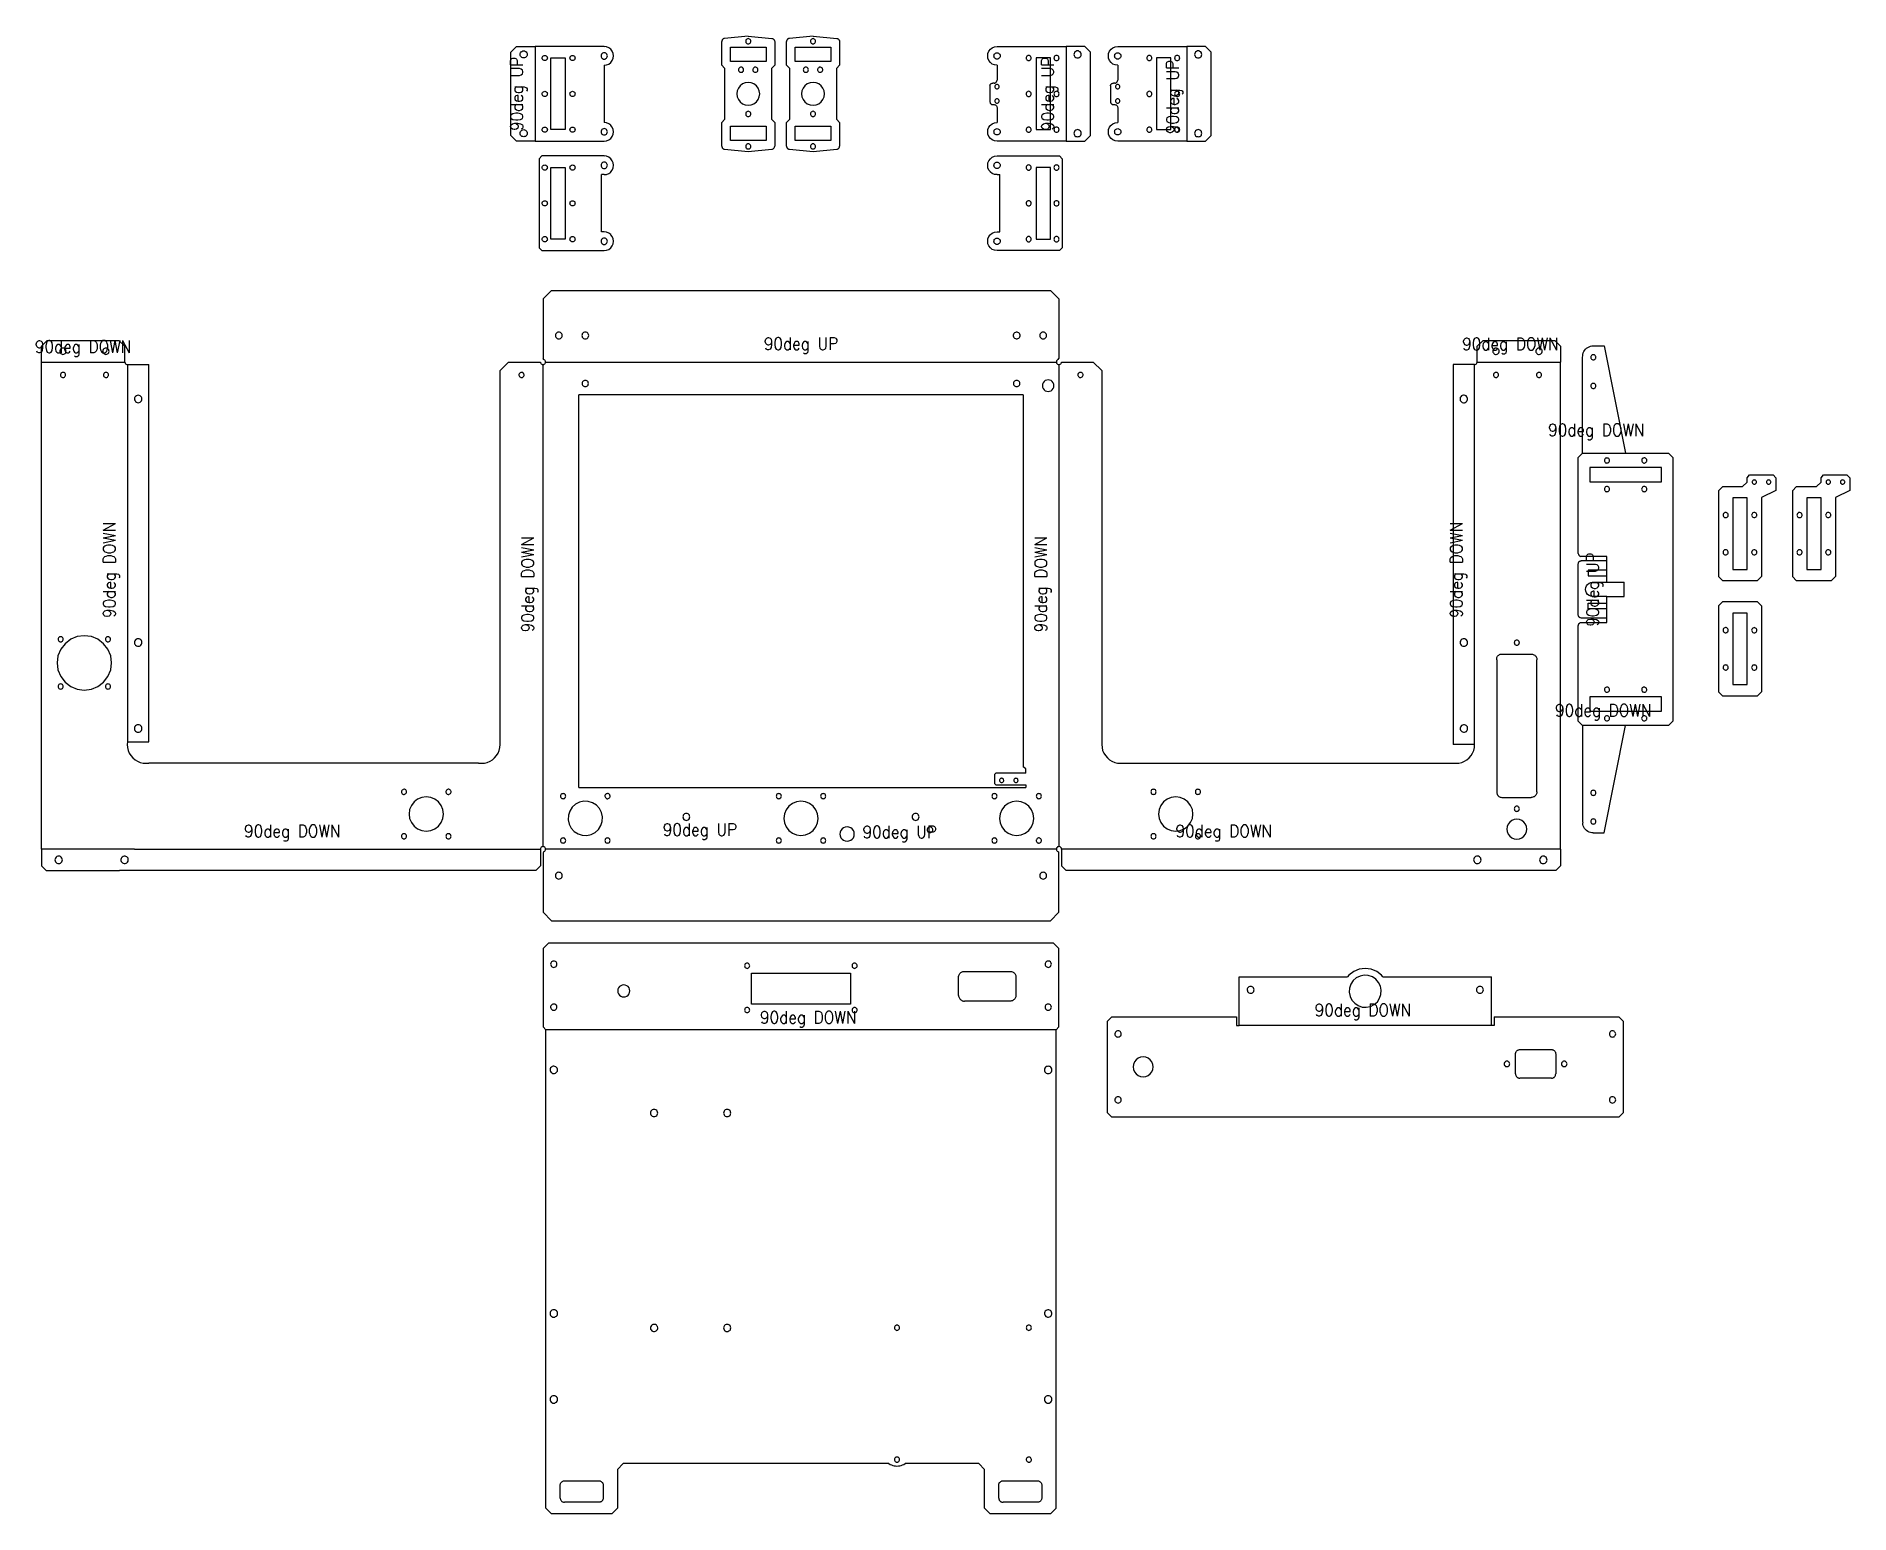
# Model space of a CAD drawing. Extents: x -379 to 887, y -729 to 302.
import ezdxf

# ---------------------------------------------------------------- set-up
doc = ezdxf.new("R2010")
doc.units = 0
doc.layers.get('0').update_dxf_attribs({"linetype": 'CONTINUOUS', "lineweight": 25, "true_color": 0xffffff})
doc.layers.add('Layer0', color=7, linetype='BYLAYER', lineweight=5)
doc.styles.add('textstyle0', font='')
doc.styles.add('textstyle1', font='')
doc.styles.add('textstyle10', font='')
doc.styles.add('textstyle11', font='')
doc.styles.add('textstyle12', font='')
doc.styles.add('textstyle13', font='')
doc.styles.add('textstyle14', font='')
doc.styles.add('textstyle15', font='')
doc.styles.add('textstyle16', font='')
doc.styles.add('textstyle17', font='')
doc.styles.add('textstyle18', font='')
doc.styles.add('textstyle2', font='')
doc.styles.add('textstyle3', font='')
doc.styles.add('textstyle4', font='')
doc.styles.add('textstyle5', font='')
doc.styles.add('textstyle6', font='')
doc.styles.add('textstyle7', font='')
doc.styles.add('textstyle8', font='')
doc.styles.add('textstyle9', font='')
doc.styles.get('textstyle0').set_extended_font_data('Standard')
doc.styles.get('textstyle1').set_extended_font_data('Standard')
doc.styles.get('textstyle10').set_extended_font_data('Standard')
doc.styles.get('textstyle11').set_extended_font_data('Standard')
doc.styles.get('textstyle12').set_extended_font_data('Standard')
doc.styles.get('textstyle13').set_extended_font_data('Standard')
doc.styles.get('textstyle14').set_extended_font_data('Standard')
doc.styles.get('textstyle15').set_extended_font_data('Standard')
doc.styles.get('textstyle16').set_extended_font_data('Standard')
doc.styles.get('textstyle17').set_extended_font_data('Standard')
doc.styles.get('textstyle18').set_extended_font_data('Standard')
doc.styles.get('textstyle2').set_extended_font_data('Standard')
doc.styles.get('textstyle3').set_extended_font_data('Standard')
doc.styles.get('textstyle4').set_extended_font_data('Standard')
doc.styles.get('textstyle5').set_extended_font_data('Standard')
doc.styles.get('textstyle6').set_extended_font_data('Standard')
doc.styles.get('textstyle7').set_extended_font_data('Standard')
doc.styles.get('textstyle8').set_extended_font_data('Standard')
doc.styles.get('textstyle9').set_extended_font_data('Standard')

msp = doc.modelspace()

# ---------------------------------------------------------------- texts
at = {"char_height": 20, "attachment_point": 2, "rotation": 90}
for s, insert, style in [('\\FStandard|c0;\\H8.57143;90deg UP', (-47.6, 262.2), 'textstyle2'), ('\\FStandard|c0;\\H8.57143;90deg UP', (322.9, 262.2), 'textstyle1'), ('\\FStandard|c0;\\H8.57143;90deg UP', (410, 260), 'textstyle0'), ('\\H8.57143;90deg DOWN\\P', (-331.9, -70), 'textstyle17'), ('\\H8.57143;90deg DOWN\\P', (608.1, -70), 'textstyle18'), ('\\H8.57143;90deg DOWN\\P', (-40, -80), 'textstyle15'), ('\\H8.57143;90deg DOWN\\P', (318.1, -80), 'textstyle16'), ('\\FStandard|c0;\\H8.57143;90deg UP', (703.2, -83.8), 'textstyle6')]:
    msp.add_mtext(s, dxfattribs=dict(at, insert=insert, style=style))
at = {"char_height": 20, "attachment_point": 2}
for s, insert, style in [('\\H8.57143;90deg DOWN\\P', (-346, 90), 'textstyle7'), ('\\H8.57143;90deg UP', (155, 92.1), 'textstyle3'), ('\\H8.57143;90deg DOWN\\P', (650, 91.9), 'textstyle14'), ('\\H8.57143;90deg DOWN\\P', (710, 31.9), 'textstyle13'), ('\\H8.57143;90deg DOWN\\P', (714.8, -163.8), 'textstyle12'), ('\\H8.57143;90deg DOWN\\P', (-200, -248.1), 'textstyle8'), ('\\H8.57143;90deg UP', (84.5, -247.1), 'textstyle5'), ('\\H8.57143;90deg UP', (223.9, -248.7), 'textstyle4'), ('\\H8.57143;90deg DOWN\\P', (450, -248.1), 'textstyle9'), ('\\H8.57143;90deg DOWN\\P', (160, -378.1), 'textstyle10'), ('\\H8.57143;90deg DOWN\\P', (547.1, -373), 'textstyle11')]:
    msp.add_mtext(s, dxfattribs=dict(at, insert=insert, style=style))

# ---------------------------------------------------------------- linework, layer by layer
at = {"layer": 'Layer0'}
for p, q in [((-43.5, 295.2), (-47.5, 291.2)), ((-47.5, 233.2), (-47.5, 291.2)), ((-43.5, 295.2), (-30.5, 295.2)), ((-40.7, 290.9), (-40.3, 291.4)), ((-40.3, 291.4), (-39.8, 291.8)), ((-39.8, 291.8), (-39.1, 292.1)), ((-39.1, 292.1), (-38.5, 292.2)), ((-38.5, 292.2), (-37.9, 292.1)), ((-37.9, 292.1), (-37.3, 291.8)), ((-37.3, 291.8), (-36.7, 291.4)), ((-36.7, 291.4), (-36.3, 290.9)), ((17.5, 295.2), (-30.5, 295.2)), ((17.5, 295.1), (17.5, 295.2)), ((17.7, 295.2), (17.5, 295.1)), ((19.4, 295), (17.7, 295.2)), ((21, 294.3), (19.4, 295)), ((22.3, 293.3), (21, 294.3)), ((23.3, 291.9), (22.3, 293.3)), ((24, 290.4), (23.3, 291.9)), ((99.8, 299.2), (99.7, 298.7)), ((99.7, 282.2), (99.7, 298.7)), ((99.9, 299.5), (99.8, 299.2)), ((100, 299.7), (99.9, 299.5)), ((100.1, 299.9), (100, 299.7)), ((100.3, 300.2), (100.1, 299.9)), ((100.5, 300.3), (100.3, 300.2)), ((100.7, 300.5), (100.5, 300.3)), ((100.9, 300.6), (100.7, 300.5)), ((101.2, 300.7), (100.9, 300.6)), ((101.7, 300.9), (101.2, 300.7)), ((118.2, 302.4), (101.7, 300.9)), ((105.7, 284.7), (105.7, 294.7)), ((105.7, 294.7), (130.7, 294.7)), ((116.5, 299.3), (116.4, 298.9)), ((116.4, 298.9), (116.5, 298.4)), ((116.6, 299.8), (116.5, 299.3)), ((116.5, 298.4), (116.6, 298)), ((116.9, 300.1), (116.6, 299.8)), ((116.6, 298), (116.9, 297.6)), ((117.3, 300.4), (116.9, 300.1)), ((116.9, 297.6), (117.3, 297.3)), ((117.7, 300.6), (117.3, 300.4)), ((117.3, 297.3), (117.7, 297.1)), ((118.2, 300.7), (117.7, 300.6)), ((117.7, 297.1), (118.2, 297.1)), ((118.2, 302.4), (134.7, 300.9)), ((118.7, 300.6), (118.2, 300.7)), ((118.2, 297.1), (118.7, 297.1)), ((119.1, 300.4), (118.7, 300.6)), ((118.7, 297.1), (119.1, 297.3)), ((119.5, 300.1), (119.1, 300.4)), ((119.1, 297.3), (119.5, 297.6)), ((119.8, 299.8), (119.5, 300.1)), ((119.5, 297.6), (119.8, 298)), ((119.9, 299.3), (119.8, 299.8)), ((119.8, 298), (119.9, 298.4)), ((120, 298.9), (119.9, 299.3)), ((119.9, 298.4), (120, 298.9)), ((130.7, 294.7), (130.7, 284.7)), ((134.7, 300.9), (135.2, 300.7)), ((135.2, 300.7), (135.5, 300.6)), ((135.5, 300.6), (135.7, 300.5)), ((135.7, 300.5), (135.9, 300.3)), ((135.9, 300.3), (136.1, 300.2)), ((136.1, 300.2), (136.3, 299.9)), ((136.3, 299.9), (136.4, 299.7)), ((136.4, 299.7), (136.6, 299.5)), ((136.6, 299.5), (136.6, 299.2)), ((136.6, 299.2), (136.7, 298.7)), ((136.7, 298.7), (136.7, 282.2)), ((145, 299.2), (144.9, 298.7)), ((144.9, 282.2), (144.9, 298.7)), ((145.1, 299.5), (145, 299.2)), ((145.2, 299.7), (145.1, 299.5)), ((145.3, 299.9), (145.2, 299.7)), ((145.5, 300.2), (145.3, 299.9)), ((145.7, 300.3), (145.5, 300.2)), ((145.9, 300.5), (145.7, 300.3)), ((146.1, 300.6), (145.9, 300.5)), ((146.4, 300.7), (146.1, 300.6)), ((146.9, 300.9), (146.4, 300.7)), ((163.4, 302.4), (146.9, 300.9)), ((150.9, 284.7), (150.9, 294.7)), ((150.9, 294.7), (175.9, 294.7)), ((161.7, 299.3), (161.6, 298.9)), ((161.6, 298.9), (161.7, 298.4)), ((161.8, 299.8), (161.7, 299.3)), ((161.7, 298.4), (161.8, 298)), ((162.1, 300.1), (161.8, 299.8)), ((161.8, 298), (162.1, 297.6)), ((162.5, 300.4), (162.1, 300.1)), ((162.1, 297.6), (162.5, 297.3)), ((162.9, 300.6), (162.5, 300.4)), ((162.5, 297.3), (162.9, 297.1)), ((163.4, 300.7), (162.9, 300.6)), ((162.9, 297.1), (163.4, 297.1)), ((163.4, 302.4), (179.9, 300.9)), ((163.9, 300.6), (163.4, 300.7)), ((163.4, 297.1), (163.9, 297.1)), ((164.3, 300.4), (163.9, 300.6)), ((163.9, 297.1), (164.3, 297.3)), ((164.7, 300.1), (164.3, 300.4)), ((164.3, 297.3), (164.7, 297.6)), ((165, 299.8), (164.7, 300.1)), ((164.7, 297.6), (165, 298)), ((165.1, 299.3), (165, 299.8)), ((165, 298), (165.1, 298.4)), ((165.2, 298.9), (165.1, 299.3)), ((165.1, 298.4), (165.2, 298.9)), ((175.9, 294.7), (175.9, 284.7)), ((179.9, 300.9), (180.4, 300.7)), ((180.4, 300.7), (180.7, 300.6)), ((180.7, 300.6), (180.9, 300.5)), ((180.9, 300.5), (181.1, 300.3)), ((181.1, 300.3), (181.3, 300.2)), ((181.3, 300.2), (181.5, 299.9)), ((181.5, 299.9), (181.6, 299.7)), ((181.6, 299.7), (181.8, 299.5)), ((181.8, 299.5), (181.8, 299.2)), ((181.8, 299.2), (181.9, 298.7)), ((181.9, 298.7), (181.9, 282.2)), ((285.5, 290.4), (286.2, 291.9)), ((286.2, 291.9), (287.2, 293.3)), ((287.2, 293.3), (288.5, 294.3)), ((288.5, 294.3), (290.1, 295)), ((290.1, 295), (291.8, 295.2)), ((291.8, 295.2), (292, 295.1)), ((292, 295.1), (292, 295.2)), ((292, 295.2), (340, 295.2)), ((353, 295.2), (340, 295.2)), ((346.2, 291.4), (345.8, 290.9)), ((346.7, 291.8), (346.2, 291.4)), ((347.4, 292.1), (346.7, 291.8)), ((348, 292.2), (347.4, 292.1)), ((348.6, 292.1), (348, 292.2)), ((349.2, 291.8), (348.6, 292.1)), ((349.8, 291.4), (349.2, 291.8)), ((350.2, 290.9), (349.8, 291.4)), ((353, 295.2), (357, 291.2)), ((357, 233.2), (357, 291.2)), ((369.7, 290.4), (370.4, 291.9)), ((370.4, 291.9), (371.4, 293.3)), ((371.4, 293.3), (372.7, 294.3)), ((372.7, 294.3), (374.3, 295)), ((374.3, 295), (376, 295.2)), ((376, 295.2), (376.2, 295.1)), ((376.2, 295.2), (424.2, 295.2)), ((376.2, 295.1), (376.2, 295.2)), ((437.2, 295.2), (424.2, 295.2)), ((430.4, 291.4), (430, 290.9)), ((430.9, 291.8), (430.4, 291.4)), ((431.6, 292.1), (430.9, 291.8)), ((432.2, 292.2), (431.6, 292.1)), ((432.8, 292.1), (432.2, 292.2)), ((433.4, 291.8), (432.8, 292.1)), ((434, 291.4), (433.4, 291.8)), ((434.4, 290.9), (434, 291.4)), ((437.2, 295.2), (441.2, 291.2)), ((441.2, 233.2), (441.2, 291.2)), ((-41, 289.7), (-40.9, 290.3)), ((-40.9, 289), (-41, 289.7)), ((-40.9, 290.3), (-40.7, 290.9)), ((-40.7, 288.4), (-40.9, 289)), ((-40.3, 287.9), (-40.7, 288.4)), ((-39.8, 287.5), (-40.3, 287.9)), ((-39.1, 287.3), (-39.8, 287.5)), ((-38.5, 287.2), (-39.1, 287.3)), ((-37.9, 287.3), (-38.5, 287.2)), ((-37.3, 287.5), (-37.9, 287.3)), ((-36.7, 287.9), (-37.3, 287.5)), ((-36.3, 288.4), (-36.7, 287.9)), ((-36.3, 290.9), (-36.1, 290.3)), ((-36.1, 289), (-36.3, 288.4)), ((-36.1, 290.3), (-36, 289.7)), ((-36, 289.7), (-36.1, 289)), ((-25.6, 287.2), (-25.5, 287.6)), ((-25.5, 286.7), (-25.6, 287.2)), ((-25.5, 287.6), (-25.4, 288.1)), ((-25.4, 286.3), (-25.5, 286.7)), ((-25.4, 288.1), (-25.1, 288.4)), ((-25.1, 285.9), (-25.4, 286.3)), ((-25.1, 288.4), (-24.7, 288.7)), ((-24.7, 285.6), (-25.1, 285.9)), ((-24.7, 288.7), (-24.3, 288.9)), ((-24.3, 285.4), (-24.7, 285.6)), ((-24.3, 288.9), (-23.8, 289)), ((-23.8, 285.4), (-24.3, 285.4)), ((-23.8, 289), (-23.3, 288.9)), ((-23.3, 285.4), (-23.8, 285.4)), ((-23.3, 288.9), (-22.9, 288.7)), ((-22.9, 285.6), (-23.3, 285.4)), ((-22.9, 288.7), (-22.5, 288.4)), ((-22.5, 285.9), (-22.9, 285.6)), ((-22.5, 288.4), (-22.2, 288.1)), ((-22.2, 286.3), (-22.5, 285.9)), ((-22.2, 288.1), (-22.1, 287.6)), ((-22.1, 286.7), (-22.2, 286.3)), ((-22.1, 287.6), (-22, 287.2)), ((-22, 287.2), (-22.1, 286.7)), ((-19.5, 287.2), (-9.5, 287.2)), ((-19.5, 237.2), (-19.5, 287.2)), ((-9.5, 287.2), (-9.5, 237.2)), ((-6.2, 287.2), (-6.1, 287.6)), ((-6.1, 286.7), (-6.2, 287.2)), ((-6.1, 287.6), (-6, 288.1)), ((-6, 286.3), (-6.1, 286.7)), ((-6, 288.1), (-5.7, 288.4)), ((-5.7, 285.9), (-6, 286.3)), ((-5.7, 288.4), (-5.3, 288.7)), ((-5.3, 285.6), (-5.7, 285.9)), ((-5.3, 288.7), (-4.9, 288.9)), ((-4.9, 285.4), (-5.3, 285.6)), ((-4.9, 288.9), (-4.4, 289)), ((-4.4, 285.4), (-4.9, 285.4)), ((-4.4, 289), (-3.9, 288.9)), ((-3.9, 285.4), (-4.4, 285.4)), ((-3.9, 288.9), (-3.5, 288.7)), ((-3.5, 285.6), (-3.9, 285.4)), ((-3.5, 288.7), (-3.1, 288.4)), ((-3.1, 285.9), (-3.5, 285.6)), ((-3.1, 288.4), (-2.8, 288.1)), ((-2.8, 286.3), (-3.1, 285.9)), ((-2.8, 288.1), (-2.7, 287.6)), ((-2.7, 286.7), (-2.8, 286.3)), ((-2.7, 287.6), (-2.6, 287.2)), ((-2.6, 287.2), (-2.7, 286.7)), ((15.6, 289.2), (15.5, 288.7)), ((15.5, 288.7), (15.6, 288.1)), ((15.8, 289.8), (15.6, 289.2)), ((15.6, 288.1), (15.8, 287.6)), ((16.1, 290.2), (15.8, 289.8)), ((15.8, 287.6), (16.1, 287.1)), ((16.6, 290.6), (16.1, 290.2)), ((16.1, 287.1), (16.6, 286.8)), ((17.1, 290.8), (16.6, 290.6)), ((16.6, 286.8), (17.1, 286.5)), ((17.7, 290.9), (17.1, 290.8)), ((17.1, 286.5), (17.7, 286.5)), ((18.3, 290.8), (17.7, 290.9)), ((17.7, 286.5), (18.3, 286.5)), ((17.7, 282.2), (19.4, 282.4)), ((17.7, 282.2), (17.7, 242.2)), ((18.8, 290.6), (18.3, 290.8)), ((18.3, 286.5), (18.8, 286.8)), ((19.3, 290.2), (18.8, 290.6)), ((18.8, 286.8), (19.3, 287.1)), ((19.6, 289.8), (19.3, 290.2)), ((19.3, 287.1), (19.6, 287.6)), ((19.4, 282.4), (21, 283)), ((19.8, 289.2), (19.6, 289.8)), ((19.6, 287.6), (19.8, 288.1)), ((19.9, 288.7), (19.8, 289.2)), ((19.8, 288.1), (19.9, 288.7)), ((21, 283), (22.2, 284)), ((22.2, 284), (22.3, 284.1)), ((22.3, 284.1), (23.3, 285.4)), ((23.3, 285.4), (24, 287)), ((24.2, 288.7), (24, 290.4)), ((24, 287), (24.2, 288.7)), ((99.7, 282.2), (101.7, 280.2)), ((101.7, 280.2), (101.7, 244.2)), ((130.7, 284.7), (105.7, 284.7)), ((111.5, 279.4), (111.4, 279)), ((111.4, 279), (111.5, 278.5)), ((111.6, 279.9), (111.5, 279.4)), ((111.5, 278.5), (111.6, 278.1)), ((111.9, 280.2), (111.6, 279.9)), ((112.3, 280.5), (111.9, 280.2)), ((112.7, 280.7), (112.3, 280.5)), ((113.2, 280.8), (112.7, 280.7)), ((113.7, 280.7), (113.2, 280.8)), ((114.1, 280.5), (113.7, 280.7)), ((114.5, 280.2), (114.1, 280.5)), ((114.8, 279.9), (114.5, 280.2)), ((114.9, 279.4), (114.8, 279.9)), ((114.8, 278.1), (114.9, 278.5)), ((115, 279), (114.9, 279.4)), ((114.9, 278.5), (115, 279)), ((121.6, 279.7), (121.4, 279.3)), ((121.4, 279.3), (121.4, 278.8)), ((121.4, 278.8), (121.5, 278.3)), ((121.8, 280.1), (121.6, 279.7)), ((122.2, 280.4), (121.8, 280.1)), ((122.6, 280.7), (122.2, 280.4)), ((123, 280.8), (122.6, 280.7)), ((123.5, 280.7), (123, 280.8)), ((123.9, 280.6), (123.5, 280.7)), ((124.3, 280.4), (123.9, 280.6)), ((124.7, 280), (124.3, 280.4)), ((124.9, 279.6), (124.7, 280)), ((124.8, 278.2), (125, 278.7)), ((125, 279.1), (124.9, 279.6)), ((125, 278.7), (125, 279.1)), ((136.7, 282.2), (134.7, 280.2)), ((134.7, 244.2), (134.7, 280.2)), ((144.9, 282.2), (146.9, 280.2)), ((146.9, 280.2), (146.9, 244.2)), ((175.9, 284.7), (150.9, 284.7)), ((156.7, 279.4), (156.6, 279)), ((156.6, 279), (156.7, 278.5)), ((156.8, 279.9), (156.7, 279.4)), ((156.7, 278.5), (156.8, 278.1)), ((157.1, 280.2), (156.8, 279.9)), ((157.5, 280.5), (157.1, 280.2)), ((157.9, 280.7), (157.5, 280.5)), ((158.4, 280.8), (157.9, 280.7)), ((158.9, 280.7), (158.4, 280.8)), ((159.3, 280.5), (158.9, 280.7)), ((159.7, 280.2), (159.3, 280.5)), ((160, 279.9), (159.7, 280.2)), ((160.1, 279.4), (160, 279.9)), ((160, 278.1), (160.1, 278.5)), ((160.2, 279), (160.1, 279.4)), ((160.1, 278.5), (160.2, 279)), ((166.8, 279.7), (166.6, 279.3)), ((166.6, 279.3), (166.6, 278.8)), ((166.6, 278.8), (166.7, 278.3)), ((167, 280.1), (166.8, 279.7)), ((167.4, 280.4), (167, 280.1)), ((167.8, 280.7), (167.4, 280.4)), ((168.2, 280.8), (167.8, 280.7)), ((168.7, 280.7), (168.2, 280.8)), ((169.1, 280.6), (168.7, 280.7)), ((169.5, 280.4), (169.1, 280.6)), ((169.9, 280), (169.5, 280.4)), ((170.1, 279.6), (169.9, 280)), ((170, 278.2), (170.2, 278.7)), ((170.2, 279.1), (170.1, 279.6)), ((170.2, 278.7), (170.2, 279.1)), ((181.9, 282.2), (179.9, 280.2)), ((179.9, 244.2), (179.9, 280.2)), ((285.3, 288.7), (285.5, 290.4)), ((285.5, 287), (285.3, 288.7)), ((286.2, 285.4), (285.5, 287)), ((287.2, 284.1), (286.2, 285.4)), ((287.3, 284), (287.2, 284.1)), ((288.5, 283), (287.3, 284)), ((290.1, 282.4), (288.5, 283)), ((289.6, 288.7), (289.7, 289.2)), ((289.7, 288.1), (289.6, 288.7)), ((289.7, 289.2), (289.9, 289.8)), ((289.9, 287.6), (289.7, 288.1)), ((289.9, 289.8), (290.2, 290.2)), ((290.2, 287.1), (289.9, 287.6)), ((291.8, 282.2), (290.1, 282.4)), ((290.2, 290.2), (290.7, 290.6)), ((290.7, 286.8), (290.2, 287.1)), ((290.7, 290.6), (291.2, 290.8)), ((291.2, 286.5), (290.7, 286.8)), ((291.2, 290.8), (291.8, 290.9)), ((291.8, 286.5), (291.2, 286.5)), ((291.8, 290.9), (292.4, 290.8)), ((292.4, 286.5), (291.8, 286.5)), ((291.8, 282.2), (291.8, 271.7)), ((292.4, 290.8), (292.9, 290.6)), ((292.9, 286.8), (292.4, 286.5)), ((292.9, 290.6), (293.4, 290.2)), ((293.4, 287.1), (292.9, 286.8)), ((293.4, 290.2), (293.7, 289.8)), ((293.7, 287.6), (293.4, 287.1)), ((293.7, 289.8), (293.9, 289.2)), ((293.9, 288.1), (293.7, 287.6)), ((293.9, 289.2), (294, 288.7)), ((294, 288.7), (293.9, 288.1)), ((312.2, 287.6), (312.1, 287.2)), ((312.1, 287.2), (312.2, 286.7)), ((312.3, 288.1), (312.2, 287.6)), ((312.2, 286.7), (312.3, 286.3)), ((312.6, 288.4), (312.3, 288.1)), ((312.3, 286.3), (312.6, 285.9)), ((313, 288.7), (312.6, 288.4)), ((312.6, 285.9), (313, 285.6)), ((313.4, 288.9), (313, 288.7)), ((313, 285.6), (313.4, 285.4)), ((313.9, 289), (313.4, 288.9)), ((313.4, 285.4), (313.9, 285.4)), ((314.4, 288.9), (313.9, 289)), ((313.9, 285.4), (314.4, 285.4)), ((314.8, 288.7), (314.4, 288.9)), ((314.4, 285.4), (314.8, 285.6)), ((315.2, 288.4), (314.8, 288.7)), ((314.8, 285.6), (315.2, 285.9)), ((315.5, 288.1), (315.2, 288.4)), ((315.2, 285.9), (315.5, 286.3)), ((315.6, 287.6), (315.5, 288.1)), ((315.5, 286.3), (315.6, 286.7)), ((315.7, 287.2), (315.6, 287.6)), ((315.6, 286.7), (315.7, 287.2)), ((329, 287.2), (319, 287.2)), ((319, 287.2), (319, 237.2)), ((329, 237.2), (329, 287.2)), ((331.6, 287.6), (331.5, 287.2)), ((331.5, 287.2), (331.6, 286.7)), ((331.7, 288.1), (331.6, 287.6)), ((331.6, 286.7), (331.7, 286.3)), ((332, 288.4), (331.7, 288.1)), ((331.7, 286.3), (332, 285.9)), ((332.4, 288.7), (332, 288.4)), ((332, 285.9), (332.4, 285.6)), ((332.8, 288.9), (332.4, 288.7)), ((332.4, 285.6), (332.8, 285.4)), ((333.3, 289), (332.8, 288.9)), ((332.8, 285.4), (333.3, 285.4)), ((333.8, 288.9), (333.3, 289)), ((333.3, 285.4), (333.8, 285.4)), ((334.2, 288.7), (333.8, 288.9)), ((333.8, 285.4), (334.2, 285.6)), ((334.6, 288.4), (334.2, 288.7)), ((334.2, 285.6), (334.6, 285.9)), ((334.9, 288.1), (334.6, 288.4)), ((334.6, 285.9), (334.9, 286.3)), ((335, 287.6), (334.9, 288.1)), ((334.9, 286.3), (335, 286.7)), ((335.1, 287.2), (335, 287.6)), ((335, 286.7), (335.1, 287.2)), ((345.6, 290.3), (345.5, 289.7)), ((345.5, 289.7), (345.6, 289)), ((345.8, 290.9), (345.6, 290.3)), ((345.6, 289), (345.8, 288.4)), ((345.8, 288.4), (346.2, 287.9)), ((346.2, 287.9), (346.7, 287.5)), ((346.7, 287.5), (347.4, 287.3)), ((347.4, 287.3), (348, 287.2)), ((348, 287.2), (348.6, 287.3)), ((348.6, 287.3), (349.2, 287.5)), ((349.2, 287.5), (349.8, 287.9)), ((349.8, 287.9), (350.2, 288.4)), ((350.4, 290.3), (350.2, 290.9)), ((350.2, 288.4), (350.4, 289)), ((350.5, 289.7), (350.4, 290.3)), ((350.4, 289), (350.5, 289.7)), ((369.5, 288.7), (369.7, 290.4)), ((369.7, 287), (369.5, 288.7)), ((370.4, 285.4), (369.7, 287)), ((371.4, 284.1), (370.4, 285.4)), ((371.5, 284), (371.4, 284.1)), ((372.7, 283), (371.5, 284)), ((374.3, 282.4), (372.7, 283)), ((373.8, 288.7), (373.9, 289.2)), ((373.9, 288.1), (373.8, 288.7)), ((373.9, 289.2), (374.1, 289.8)), ((374.1, 287.6), (373.9, 288.1)), ((374.1, 289.8), (374.4, 290.2)), ((374.4, 287.1), (374.1, 287.6)), ((376, 282.2), (374.3, 282.4)), ((374.4, 290.2), (374.9, 290.6)), ((374.9, 286.8), (374.4, 287.1)), ((374.9, 290.6), (375.4, 290.8)), ((375.4, 286.5), (374.9, 286.8)), ((375.4, 290.8), (376, 290.9)), ((376, 286.5), (375.4, 286.5)), ((376, 290.9), (376.6, 290.8)), ((376.6, 286.5), (376, 286.5)), ((376, 282.2), (376, 271.7)), ((376.6, 290.8), (377.1, 290.6)), ((377.1, 286.8), (376.6, 286.5)), ((377.1, 290.6), (377.6, 290.2)), ((377.6, 287.1), (377.1, 286.8)), ((377.6, 290.2), (377.9, 289.8)), ((377.9, 287.6), (377.6, 287.1)), ((377.9, 289.8), (378.1, 289.2)), ((378.1, 288.1), (377.9, 287.6)), ((378.1, 289.2), (378.2, 288.7)), ((378.2, 288.7), (378.1, 288.1)), ((396.4, 287.6), (396.3, 287.2)), ((396.3, 287.2), (396.4, 286.7)), ((396.5, 288.1), (396.4, 287.6)), ((396.4, 286.7), (396.5, 286.3)), ((396.8, 288.4), (396.5, 288.1)), ((396.5, 286.3), (396.8, 285.9)), ((397.2, 288.7), (396.8, 288.4)), ((396.8, 285.9), (397.2, 285.6)), ((397.6, 288.9), (397.2, 288.7)), ((397.2, 285.6), (397.6, 285.4)), ((398.1, 289), (397.6, 288.9)), ((397.6, 285.4), (398.1, 285.4)), ((398.6, 288.9), (398.1, 289)), ((398.1, 285.4), (398.6, 285.4)), ((399, 288.7), (398.6, 288.9)), ((398.6, 285.4), (399, 285.6)), ((399.4, 288.4), (399, 288.7)), ((399, 285.6), (399.4, 285.9)), ((399.7, 288.1), (399.4, 288.4)), ((399.4, 285.9), (399.7, 286.3)), ((399.8, 287.6), (399.7, 288.1)), ((399.7, 286.3), (399.8, 286.7)), ((399.9, 287.2), (399.8, 287.6)), ((399.8, 286.7), (399.9, 287.2)), ((413.2, 287.2), (403.2, 287.2)), ((403.2, 287.2), (403.2, 237.2)), ((413.2, 237.2), (413.2, 287.2)), ((415.8, 287.6), (415.7, 287.2)), ((415.7, 287.2), (415.8, 286.7)), ((415.9, 288.1), (415.8, 287.6)), ((415.8, 286.7), (415.9, 286.3)), ((416.2, 288.4), (415.9, 288.1)), ((415.9, 286.3), (416.2, 285.9)), ((416.6, 288.7), (416.2, 288.4)), ((416.2, 285.9), (416.6, 285.6)), ((417, 288.9), (416.6, 288.7)), ((416.6, 285.6), (417, 285.4)), ((417.5, 289), (417, 288.9)), ((417, 285.4), (417.5, 285.4)), ((418, 288.9), (417.5, 289)), ((417.5, 285.4), (418, 285.4)), ((418.4, 288.7), (418, 288.9)), ((418, 285.4), (418.4, 285.6)), ((418.8, 288.4), (418.4, 288.7)), ((418.4, 285.6), (418.8, 285.9)), ((419.1, 288.1), (418.8, 288.4)), ((418.8, 285.9), (419.1, 286.3)), ((419.2, 287.6), (419.1, 288.1)), ((419.1, 286.3), (419.2, 286.7)), ((419.3, 287.2), (419.2, 287.6)), ((419.2, 286.7), (419.3, 287.2)), ((429.8, 290.3), (429.7, 289.7)), ((429.7, 289.7), (429.8, 289)), ((430, 290.9), (429.8, 290.3)), ((429.8, 289), (430, 288.4)), ((430, 288.4), (430.4, 287.9)), ((430.4, 287.9), (430.9, 287.5)), ((430.9, 287.5), (431.6, 287.3)), ((431.6, 287.3), (432.2, 287.2)), ((432.2, 287.2), (432.8, 287.3)), ((432.8, 287.3), (433.4, 287.5)), ((433.4, 287.5), (434, 287.9)), ((434, 287.9), (434.4, 288.4)), ((434.6, 290.3), (434.4, 290.9)), ((434.4, 288.4), (434.6, 289)), ((434.7, 289.7), (434.6, 290.3)), ((434.6, 289), (434.7, 289.7)), ((111.3, 266.2), (110.5, 264.2)), ((112.5, 267.8), (111.3, 266.2)), ((111.6, 278.1), (111.9, 277.7)), ((111.9, 277.7), (112.3, 277.4)), ((112.3, 277.4), (112.7, 277.2)), ((114.2, 269.1), (112.5, 267.8)), ((112.7, 277.2), (113.2, 277.2)), ((113.2, 277.2), (113.7, 277.2)), ((113.7, 277.2), (114.1, 277.4)), ((114.1, 277.4), (114.5, 277.7)), ((116.1, 269.9), (114.2, 269.1)), ((114.5, 277.7), (114.8, 278.1)), ((118.2, 270.2), (116.1, 269.9)), ((120.3, 269.9), (118.2, 270.2)), ((122.2, 269.1), (120.3, 269.9)), ((121.5, 278.3), (121.7, 277.9)), ((121.7, 277.9), (122.1, 277.6)), ((122.1, 277.6), (122.5, 277.3)), ((123.9, 267.8), (122.2, 269.1)), ((122.5, 277.3), (122.9, 277.2)), ((122.9, 277.2), (123.4, 277.2)), ((123.4, 277.2), (123.8, 277.3)), ((123.8, 277.3), (124.2, 277.5)), ((125.1, 266.2), (123.9, 267.8)), ((124.2, 277.5), (124.6, 277.8)), ((124.6, 277.8), (124.8, 278.2)), ((125.9, 264.2), (125.1, 266.2)), ((156.5, 266.2), (155.7, 264.2)), ((157.7, 267.8), (156.5, 266.2)), ((156.8, 278.1), (157.1, 277.7)), ((157.1, 277.7), (157.5, 277.4)), ((157.5, 277.4), (157.9, 277.2)), ((159.4, 269.1), (157.7, 267.8)), ((157.9, 277.2), (158.4, 277.2)), ((158.4, 277.2), (158.9, 277.2)), ((158.9, 277.2), (159.3, 277.4)), ((159.3, 277.4), (159.7, 277.7)), ((161.3, 269.9), (159.4, 269.1)), ((159.7, 277.7), (160, 278.1)), ((163.4, 270.2), (161.3, 269.9)), ((165.5, 269.9), (163.4, 270.2)), ((167.4, 269.1), (165.5, 269.9)), ((166.7, 278.3), (166.9, 277.9)), ((166.9, 277.9), (167.3, 277.6)), ((167.3, 277.6), (167.7, 277.3)), ((169.1, 267.8), (167.4, 269.1)), ((167.7, 277.3), (168.1, 277.2)), ((168.1, 277.2), (168.6, 277.2)), ((168.6, 277.2), (169, 277.3)), ((169, 277.3), (169.4, 277.5)), ((170.3, 266.2), (169.1, 267.8)), ((169.4, 277.5), (169.8, 277.8)), ((169.8, 277.8), (170, 278.2)), ((171.1, 264.2), (170.3, 266.2)), ((286.8, 267.7), (286.9, 268.2)), ((286.8, 267.7), (286.8, 256.7)), ((286.9, 268.2), (287, 268.4)), ((287, 268.4), (287.1, 268.7)), ((287.1, 268.7), (287.2, 268.9)), ((287.2, 268.9), (287.4, 269.1)), ((287.4, 269.1), (287.6, 269.3)), ((287.6, 269.3), (287.8, 269.4)), ((287.8, 269.4), (288, 269.5)), ((288, 269.5), (288.3, 269.6)), ((288.3, 269.6), (288.8, 269.7)), ((289.8, 269.7), (288.8, 269.7)), ((289.8, 269.7), (290.3, 269.7)), ((290.3, 269.7), (290.6, 269.8)), ((290.5, 267.9), (290.3, 267.6)), ((290.3, 267.6), (290.3, 267.2)), ((290.3, 267.2), (290.3, 266.8)), ((290.3, 266.8), (290.5, 266.4)), ((290.7, 268.2), (290.5, 267.9)), ((290.5, 266.4), (290.7, 266.1)), ((290.6, 269.8), (290.8, 269.9)), ((291, 268.5), (290.7, 268.2)), ((290.7, 266.1), (291, 265.9)), ((290.8, 269.9), (291, 270.1)), ((291, 270.1), (291.2, 270.3)), ((291.4, 268.6), (291, 268.5)), ((291, 265.9), (291.4, 265.7)), ((291.2, 270.3), (291.4, 270.5)), ((291.4, 270.5), (291.5, 270.7)), ((291.8, 268.7), (291.4, 268.6)), ((291.5, 270.7), (291.6, 270.9)), ((291.6, 270.9), (291.7, 271.2)), ((291.7, 271.2), (291.8, 271.7)), ((292.2, 268.6), (291.8, 268.7)), ((292.5, 268.5), (292.2, 268.6)), ((292.2, 265.7), (292.5, 265.9)), ((292.9, 268.2), (292.5, 268.5)), ((292.5, 265.9), (292.9, 266.1)), ((293.1, 267.9), (292.9, 268.2)), ((292.9, 266.1), (293.1, 266.4)), ((293.2, 267.6), (293.1, 267.9)), ((293.1, 266.4), (293.2, 266.8)), ((293.3, 267.2), (293.2, 267.6)), ((293.2, 266.8), (293.3, 267.2)), ((371, 267.7), (371.1, 268.2)), ((371, 267.7), (371, 256.7)), ((371.1, 268.2), (371.2, 268.4)), ((371.2, 268.4), (371.3, 268.7)), ((371.3, 268.7), (371.4, 268.9)), ((371.4, 268.9), (371.6, 269.1)), ((371.6, 269.1), (371.8, 269.3)), ((371.8, 269.3), (372, 269.4)), ((372, 269.4), (372.2, 269.5)), ((372.2, 269.5), (372.5, 269.6)), ((372.5, 269.6), (373, 269.7)), ((374, 269.7), (373, 269.7)), ((374, 269.7), (374.5, 269.7)), ((374.5, 269.7), (374.8, 269.8)), ((374.7, 267.9), (374.5, 267.6)), ((374.5, 267.6), (374.5, 267.2)), ((374.5, 267.2), (374.5, 266.8)), ((374.5, 266.8), (374.7, 266.4)), ((374.9, 268.2), (374.7, 267.9)), ((374.7, 266.4), (374.9, 266.1)), ((374.8, 269.8), (375, 269.9)), ((375.2, 268.5), (374.9, 268.2)), ((374.9, 266.1), (375.2, 265.9)), ((375, 269.9), (375.2, 270.1)), ((375.2, 270.1), (375.4, 270.3)), ((375.6, 268.6), (375.2, 268.5)), ((375.2, 265.9), (375.6, 265.7)), ((375.4, 270.3), (375.6, 270.5)), ((375.6, 270.5), (375.7, 270.7)), ((376, 268.7), (375.6, 268.6)), ((375.7, 270.7), (375.8, 270.9)), ((375.8, 270.9), (375.9, 271.2)), ((375.9, 271.2), (376, 271.7)), ((376.4, 268.6), (376, 268.7)), ((376.7, 268.5), (376.4, 268.6)), ((376.4, 265.7), (376.7, 265.9)), ((377.1, 268.2), (376.7, 268.5)), ((376.7, 265.9), (377.1, 266.1)), ((377.3, 267.9), (377.1, 268.2)), ((377.1, 266.1), (377.3, 266.4)), ((377.4, 267.6), (377.3, 267.9)), ((377.3, 266.4), (377.4, 266.8)), ((377.5, 267.2), (377.4, 267.6)), ((377.4, 266.8), (377.5, 267.2)), ((-25.6, 262.2), (-25.5, 262.6)), ((-25.5, 261.7), (-25.6, 262.2)), ((-25.5, 262.6), (-25.4, 263.1)), ((-25.4, 261.3), (-25.5, 261.7)), ((-25.4, 263.1), (-25.1, 263.4)), ((-25.1, 260.9), (-25.4, 261.3)), ((-25.1, 263.4), (-24.7, 263.7)), ((-24.7, 260.6), (-25.1, 260.9)), ((-24.7, 263.7), (-24.3, 263.9)), ((-24.3, 260.4), (-24.7, 260.6)), ((-24.3, 263.9), (-23.8, 264)), ((-23.8, 260.4), (-24.3, 260.4)), ((-23.8, 264), (-23.3, 263.9)), ((-23.3, 260.4), (-23.8, 260.4)), ((-23.3, 263.9), (-22.9, 263.7)), ((-22.9, 260.6), (-23.3, 260.4)), ((-22.9, 263.7), (-22.5, 263.4)), ((-22.5, 260.9), (-22.9, 260.6)), ((-22.5, 263.4), (-22.2, 263.1)), ((-22.2, 261.3), (-22.5, 260.9)), ((-22.2, 263.1), (-22.1, 262.6)), ((-22.1, 261.7), (-22.2, 261.3)), ((-22.1, 262.6), (-22, 262.2)), ((-22, 262.2), (-22.1, 261.7)), ((-6.2, 262.2), (-6.1, 262.6)), ((-6.1, 261.7), (-6.2, 262.2)), ((-6.1, 262.6), (-6, 263.1)), ((-6, 261.3), (-6.1, 261.7)), ((-6, 263.1), (-5.7, 263.4)), ((-5.7, 260.9), (-6, 261.3)), ((-5.7, 263.4), (-5.3, 263.7)), ((-5.3, 260.6), (-5.7, 260.9)), ((-5.3, 263.7), (-4.9, 263.9)), ((-4.9, 260.4), (-5.3, 260.6)), ((-4.9, 263.9), (-4.4, 264)), ((-4.4, 260.4), (-4.9, 260.4)), ((-4.4, 264), (-3.9, 263.9)), ((-3.9, 260.4), (-4.4, 260.4)), ((-3.9, 263.9), (-3.5, 263.7)), ((-3.5, 260.6), (-3.9, 260.4)), ((-3.5, 263.7), (-3.1, 263.4)), ((-3.1, 260.9), (-3.5, 260.6)), ((-3.1, 263.4), (-2.8, 263.1)), ((-2.8, 261.3), (-3.1, 260.9)), ((-2.8, 263.1), (-2.7, 262.6)), ((-2.7, 261.7), (-2.8, 261.3)), ((-2.7, 262.6), (-2.6, 262.2)), ((-2.6, 262.2), (-2.7, 261.7)), ((110.5, 264.2), (110.2, 262.2)), ((110.2, 262.2), (110.5, 260.1)), ((110.5, 260.1), (111.3, 258.2)), ((111.3, 258.2), (112.5, 256.5)), ((112.5, 256.5), (114.2, 255.2)), ((114.2, 255.2), (116.1, 254.4)), ((116.1, 254.4), (118.2, 254.2)), ((118.2, 254.2), (120.3, 254.4)), ((120.3, 254.4), (122.2, 255.2)), ((122.2, 255.2), (123.9, 256.5)), ((123.9, 256.5), (125.1, 258.2)), ((125.1, 258.2), (125.9, 260.1)), ((126.2, 262.2), (125.9, 264.2)), ((125.9, 260.1), (126.2, 262.2)), ((155.7, 264.2), (155.4, 262.2)), ((155.4, 262.2), (155.7, 260.1)), ((155.7, 260.1), (156.5, 258.2)), ((156.5, 258.2), (157.7, 256.5)), ((157.7, 256.5), (159.4, 255.2)), ((159.4, 255.2), (161.3, 254.4)), ((161.3, 254.4), (163.4, 254.2)), ((163.4, 254.2), (165.5, 254.4)), ((165.5, 254.4), (167.4, 255.2)), ((167.4, 255.2), (169.1, 256.5)), ((169.1, 256.5), (170.3, 258.2)), ((170.3, 258.2), (171.1, 260.1)), ((171.4, 262.2), (171.1, 264.2)), ((171.1, 260.1), (171.4, 262.2)), ((286.8, 256.7), (286.9, 256.2)), ((286.9, 256.2), (287, 255.9)), ((287, 255.9), (287.1, 255.7)), ((287.1, 255.7), (287.2, 255.5)), ((287.2, 255.5), (287.4, 255.3)), ((287.4, 255.3), (287.6, 255.1)), ((287.6, 255.1), (287.8, 254.9)), ((287.8, 254.9), (288, 254.8)), ((288, 254.8), (288.3, 254.7)), ((288.3, 254.7), (288.8, 254.7)), ((288.8, 254.7), (289.8, 254.7)), ((289.8, 254.7), (290.3, 254.6)), ((290.5, 257.9), (290.3, 257.6)), ((290.3, 257.6), (290.3, 257.2)), ((290.3, 257.2), (290.3, 256.8)), ((290.3, 256.8), (290.5, 256.4)), ((290.3, 254.6), (290.6, 254.5)), ((290.7, 258.2), (290.5, 257.9)), ((290.5, 256.4), (290.7, 256.1)), ((290.6, 254.5), (290.8, 254.4)), ((291, 258.5), (290.7, 258.2)), ((290.7, 256.1), (291, 255.9)), ((290.8, 254.4), (291, 254.3)), ((291.4, 258.6), (291, 258.5)), ((291, 255.9), (291.4, 255.7)), ((291, 254.3), (291.2, 254.1)), ((291.2, 254.1), (291.4, 253.9)), ((291.4, 265.7), (291.8, 265.7)), ((291.8, 258.7), (291.4, 258.6)), ((291.4, 255.7), (291.8, 255.7)), ((291.4, 253.9), (291.5, 253.7)), ((291.5, 253.7), (291.6, 253.4)), ((291.6, 253.4), (291.7, 253.2)), ((291.7, 253.2), (291.8, 252.7)), ((291.8, 265.7), (292.2, 265.7)), ((292.2, 258.6), (291.8, 258.7)), ((291.8, 255.7), (292.2, 255.7)), ((292.5, 258.5), (292.2, 258.6)), ((292.2, 255.7), (292.5, 255.9)), ((292.9, 258.2), (292.5, 258.5)), ((292.5, 255.9), (292.9, 256.1)), ((293.1, 257.9), (292.9, 258.2)), ((292.9, 256.1), (293.1, 256.4)), ((293.2, 257.6), (293.1, 257.9)), ((293.1, 256.4), (293.2, 256.8)), ((293.3, 257.2), (293.2, 257.6)), ((293.2, 256.8), (293.3, 257.2)), ((312.2, 262.6), (312.1, 262.2)), ((312.1, 262.2), (312.2, 261.7)), ((312.3, 263.1), (312.2, 262.6)), ((312.2, 261.7), (312.3, 261.3)), ((312.6, 263.4), (312.3, 263.1)), ((312.3, 261.3), (312.6, 260.9)), ((313, 263.7), (312.6, 263.4)), ((312.6, 260.9), (313, 260.6)), ((313.4, 263.9), (313, 263.7)), ((313, 260.6), (313.4, 260.4)), ((313.9, 264), (313.4, 263.9)), ((313.4, 260.4), (313.9, 260.4)), ((314.4, 263.9), (313.9, 264)), ((313.9, 260.4), (314.4, 260.4)), ((314.8, 263.7), (314.4, 263.9)), ((314.4, 260.4), (314.8, 260.6)), ((315.2, 263.4), (314.8, 263.7)), ((314.8, 260.6), (315.2, 260.9)), ((315.5, 263.1), (315.2, 263.4)), ((315.2, 260.9), (315.5, 261.3)), ((315.6, 262.6), (315.5, 263.1)), ((315.5, 261.3), (315.6, 261.7)), ((315.7, 262.2), (315.6, 262.6)), ((315.6, 261.7), (315.7, 262.2)), ((331.6, 262.6), (331.5, 262.2)), ((331.5, 262.2), (331.6, 261.7)), ((331.7, 263.1), (331.6, 262.6)), ((331.6, 261.7), (331.7, 261.3)), ((332, 263.4), (331.7, 263.1)), ((331.7, 261.3), (332, 260.9)), ((332.4, 263.7), (332, 263.4)), ((332, 260.9), (332.4, 260.6)), ((332.8, 263.9), (332.4, 263.7)), ((332.4, 260.6), (332.8, 260.4)), ((333.3, 264), (332.8, 263.9)), ((332.8, 260.4), (333.3, 260.4)), ((333.8, 263.9), (333.3, 264)), ((333.3, 260.4), (333.8, 260.4)), ((334.2, 263.7), (333.8, 263.9)), ((333.8, 260.4), (334.2, 260.6)), ((334.6, 263.4), (334.2, 263.7)), ((334.2, 260.6), (334.6, 260.9)), ((334.9, 263.1), (334.6, 263.4)), ((334.6, 260.9), (334.9, 261.3)), ((335, 262.6), (334.9, 263.1)), ((334.9, 261.3), (335, 261.7)), ((335.1, 262.2), (335, 262.6)), ((335, 261.7), (335.1, 262.2)), ((371, 256.7), (371.1, 256.2)), ((371.1, 256.2), (371.2, 255.9)), ((371.2, 255.9), (371.3, 255.7)), ((371.3, 255.7), (371.4, 255.5)), ((371.4, 255.5), (371.6, 255.3)), ((371.6, 255.3), (371.8, 255.1)), ((371.8, 255.1), (372, 254.9)), ((372, 254.9), (372.2, 254.8)), ((372.2, 254.8), (372.5, 254.7)), ((372.5, 254.7), (373, 254.7)), ((373, 254.7), (374, 254.7)), ((374, 254.7), (374.5, 254.6)), ((374.7, 257.9), (374.5, 257.6)), ((374.5, 257.6), (374.5, 257.2)), ((374.5, 257.2), (374.5, 256.8)), ((374.5, 256.8), (374.7, 256.4)), ((374.5, 254.6), (374.8, 254.5)), ((374.9, 258.2), (374.7, 257.9)), ((374.7, 256.4), (374.9, 256.1)), ((374.8, 254.5), (375, 254.4)), ((375.2, 258.5), (374.9, 258.2)), ((374.9, 256.1), (375.2, 255.9)), ((375, 254.4), (375.2, 254.3)), ((375.6, 258.6), (375.2, 258.5)), ((375.2, 255.9), (375.6, 255.7)), ((375.2, 254.3), (375.4, 254.1)), ((375.4, 254.1), (375.6, 253.9)), ((375.6, 265.7), (376, 265.7)), ((376, 258.7), (375.6, 258.6)), ((375.6, 255.7), (376, 255.7)), ((375.6, 253.9), (375.7, 253.7)), ((375.7, 253.7), (375.8, 253.4)), ((375.8, 253.4), (375.9, 253.2)), ((375.9, 253.2), (376, 252.7)), ((376, 265.7), (376.4, 265.7)), ((376.4, 258.6), (376, 258.7)), ((376, 255.7), (376.4, 255.7)), ((376.7, 258.5), (376.4, 258.6)), ((376.4, 255.7), (376.7, 255.9)), ((377.1, 258.2), (376.7, 258.5)), ((376.7, 255.9), (377.1, 256.1)), ((377.3, 257.9), (377.1, 258.2)), ((377.1, 256.1), (377.3, 256.4)), ((377.4, 257.6), (377.3, 257.9)), ((377.3, 256.4), (377.4, 256.8)), ((377.5, 257.2), (377.4, 257.6)), ((377.4, 256.8), (377.5, 257.2)), ((396.4, 262.6), (396.3, 262.2)), ((396.3, 262.2), (396.4, 261.7)), ((396.5, 263.1), (396.4, 262.6)), ((396.4, 261.7), (396.5, 261.3)), ((396.8, 263.4), (396.5, 263.1)), ((396.5, 261.3), (396.8, 260.9)), ((397.2, 263.7), (396.8, 263.4)), ((396.8, 260.9), (397.2, 260.6)), ((397.6, 263.9), (397.2, 263.7)), ((397.2, 260.6), (397.6, 260.4)), ((398.1, 264), (397.6, 263.9)), ((397.6, 260.4), (398.1, 260.4)), ((398.6, 263.9), (398.1, 264)), ((398.1, 260.4), (398.6, 260.4)), ((399, 263.7), (398.6, 263.9)), ((398.6, 260.4), (399, 260.6)), ((399.4, 263.4), (399, 263.7)), ((399, 260.6), (399.4, 260.9)), ((399.7, 263.1), (399.4, 263.4)), ((399.4, 260.9), (399.7, 261.3)), ((399.8, 262.6), (399.7, 263.1)), ((399.7, 261.3), (399.8, 261.7)), ((399.9, 262.2), (399.8, 262.6)), ((399.8, 261.7), (399.9, 262.2)), ((415.8, 262.6), (415.7, 262.2)), ((415.7, 262.2), (415.8, 261.7)), ((415.9, 263.1), (415.8, 262.6)), ((415.8, 261.7), (415.9, 261.3)), ((416.2, 263.4), (415.9, 263.1)), ((415.9, 261.3), (416.2, 260.9)), ((416.6, 263.7), (416.2, 263.4)), ((416.2, 260.9), (416.6, 260.6)), ((417, 263.9), (416.6, 263.7)), ((416.6, 260.6), (417, 260.4)), ((417.5, 264), (417, 263.9)), ((417, 260.4), (417.5, 260.4)), ((418, 263.9), (417.5, 264)), ((417.5, 260.4), (418, 260.4)), ((418.4, 263.7), (418, 263.9)), ((418, 260.4), (418.4, 260.6)), ((418.8, 263.4), (418.4, 263.7)), ((418.4, 260.6), (418.8, 260.9)), ((419.1, 263.1), (418.8, 263.4)), ((418.8, 260.9), (419.1, 261.3)), ((419.2, 262.6), (419.1, 263.1)), ((419.1, 261.3), (419.2, 261.7)), ((419.3, 262.2), (419.2, 262.6)), ((419.2, 261.7), (419.3, 262.2)), ((19.4, 242), (17.7, 242.2)), ((21, 241.3), (19.4, 242)), ((22.3, 240.3), (21, 241.3)), ((99.7, 242.2), (101.7, 244.2)), ((99.7, 225.7), (99.7, 242.2)), ((116.5, 248.6), (116.4, 248.2)), ((116.4, 248.2), (116.5, 247.7)), ((116.6, 249.1), (116.5, 248.6)), ((116.5, 247.7), (116.6, 247.3)), ((116.9, 249.4), (116.6, 249.1)), ((116.6, 247.3), (116.9, 246.9)), ((117.3, 249.7), (116.9, 249.4)), ((116.9, 246.9), (117.3, 246.6)), ((117.7, 249.9), (117.3, 249.7)), ((117.3, 246.6), (117.7, 246.4)), ((118.2, 250), (117.7, 249.9)), ((117.7, 246.4), (118.2, 246.4)), ((118.7, 249.9), (118.2, 250)), ((118.2, 246.4), (118.7, 246.4)), ((119.1, 249.7), (118.7, 249.9)), ((118.7, 246.4), (119.1, 246.6)), ((119.5, 249.4), (119.1, 249.7)), ((119.1, 246.6), (119.5, 246.9)), ((119.8, 249.1), (119.5, 249.4)), ((119.5, 246.9), (119.8, 247.3)), ((119.9, 248.6), (119.8, 249.1)), ((119.8, 247.3), (119.9, 247.7)), ((120, 248.2), (119.9, 248.6)), ((119.9, 247.7), (120, 248.2)), ((136.7, 242.2), (134.7, 244.2)), ((136.7, 242.2), (136.7, 225.7)), ((144.9, 242.2), (146.9, 244.2)), ((144.9, 225.7), (144.9, 242.2)), ((161.7, 248.6), (161.6, 248.2)), ((161.6, 248.2), (161.7, 247.7)), ((161.8, 249.1), (161.7, 248.6)), ((161.7, 247.7), (161.8, 247.3)), ((162.1, 249.4), (161.8, 249.1)), ((161.8, 247.3), (162.1, 246.9)), ((162.5, 249.7), (162.1, 249.4)), ((162.1, 246.9), (162.5, 246.6)), ((162.9, 249.9), (162.5, 249.7)), ((162.5, 246.6), (162.9, 246.4)), ((163.4, 250), (162.9, 249.9)), ((162.9, 246.4), (163.4, 246.4)), ((163.9, 249.9), (163.4, 250)), ((163.4, 246.4), (163.9, 246.4)), ((164.3, 249.7), (163.9, 249.9)), ((163.9, 246.4), (164.3, 246.6)), ((164.7, 249.4), (164.3, 249.7)), ((164.3, 246.6), (164.7, 246.9)), ((165, 249.1), (164.7, 249.4)), ((164.7, 246.9), (165, 247.3)), ((165.1, 248.6), (165, 249.1)), ((165, 247.3), (165.1, 247.7)), ((165.2, 248.2), (165.1, 248.6)), ((165.1, 247.7), (165.2, 248.2)), ((181.9, 242.2), (179.9, 244.2)), ((181.9, 242.2), (181.9, 225.7)), ((287.2, 240.3), (288.5, 241.3)), ((288.5, 241.3), (290.1, 242)), ((290.1, 242), (291.8, 242.2)), ((291.8, 252.7), (291.8, 242.2)), ((371.4, 240.3), (372.7, 241.3)), ((372.7, 241.3), (374.3, 242)), ((374.3, 242), (376, 242.2)), ((376, 252.7), (376, 242.2)), ((-43.5, 229.2), (-47.5, 233.2)), ((-30.5, 229.2), (-43.5, 229.2)), ((-41, 234.7), (-40.9, 235.3)), ((-40.9, 234), (-41, 234.7)), ((-40.9, 235.3), (-40.7, 235.9)), ((-40.7, 233.4), (-40.9, 234)), ((-40.7, 235.9), (-40.3, 236.4)), ((-40.3, 232.9), (-40.7, 233.4)), ((-40.3, 236.4), (-39.8, 236.8)), ((-39.8, 232.5), (-40.3, 232.9)), ((-39.8, 236.8), (-39.1, 237.1)), ((-39.1, 232.3), (-39.8, 232.5)), ((-39.1, 237.1), (-38.5, 237.2)), ((-38.5, 232.2), (-39.1, 232.3)), ((-38.5, 237.2), (-37.9, 237.1)), ((-37.9, 232.3), (-38.5, 232.2)), ((-37.9, 237.1), (-37.3, 236.8)), ((-37.3, 232.5), (-37.9, 232.3)), ((-37.3, 236.8), (-36.7, 236.4)), ((-36.7, 232.9), (-37.3, 232.5)), ((-36.7, 236.4), (-36.3, 235.9)), ((-36.3, 233.4), (-36.7, 232.9)), ((-36.3, 235.9), (-36.1, 235.3)), ((-36.1, 234), (-36.3, 233.4)), ((-36.1, 235.3), (-36, 234.7)), ((-36, 234.7), (-36.1, 234)), ((-30.5, 229.2), (17.5, 229.2)), ((-25.6, 237.2), (-25.5, 237.6)), ((-25.5, 236.7), (-25.6, 237.2)), ((-25.5, 237.6), (-25.4, 238.1)), ((-25.4, 236.3), (-25.5, 236.7)), ((-25.4, 238.1), (-25.1, 238.4)), ((-25.1, 235.9), (-25.4, 236.3)), ((-25.1, 238.4), (-24.7, 238.7)), ((-24.7, 235.6), (-25.1, 235.9)), ((-24.7, 238.7), (-24.3, 238.9)), ((-24.3, 235.4), (-24.7, 235.6)), ((-24.3, 238.9), (-23.8, 239)), ((-23.8, 235.4), (-24.3, 235.4)), ((-23.8, 239), (-23.3, 238.9)), ((-23.3, 235.4), (-23.8, 235.4)), ((-23.3, 238.9), (-22.9, 238.7)), ((-22.9, 235.6), (-23.3, 235.4)), ((-22.9, 238.7), (-22.5, 238.4)), ((-22.5, 235.9), (-22.9, 235.6)), ((-22.5, 238.4), (-22.2, 238.1)), ((-22.2, 236.3), (-22.5, 235.9)), ((-22.2, 238.1), (-22.1, 237.6)), ((-22.1, 236.7), (-22.2, 236.3)), ((-22.1, 237.6), (-22, 237.2)), ((-22, 237.2), (-22.1, 236.7)), ((-9.5, 237.2), (-19.5, 237.2)), ((-6.2, 237.2), (-6.1, 237.6)), ((-6.1, 236.7), (-6.2, 237.2)), ((-6.1, 237.6), (-6, 238.1)), ((-6, 236.3), (-6.1, 236.7)), ((-6, 238.1), (-5.7, 238.4)), ((-5.7, 235.9), (-6, 236.3)), ((-5.7, 238.4), (-5.3, 238.7)), ((-5.3, 235.6), (-5.7, 235.9)), ((-5.3, 238.7), (-4.9, 238.9)), ((-4.9, 235.4), (-5.3, 235.6)), ((-4.9, 238.9), (-4.4, 239)), ((-4.4, 235.4), (-4.9, 235.4)), ((-4.4, 239), (-3.9, 238.9)), ((-3.9, 235.4), (-4.4, 235.4)), ((-3.9, 238.9), (-3.5, 238.7)), ((-3.5, 235.6), (-3.9, 235.4)), ((-3.5, 238.7), (-3.1, 238.4)), ((-3.1, 235.9), (-3.5, 235.6)), ((-3.1, 238.4), (-2.8, 238.1)), ((-2.8, 236.3), (-3.1, 235.9)), ((-2.8, 238.1), (-2.7, 237.6)), ((-2.7, 236.7), (-2.8, 236.3)), ((-2.7, 237.6), (-2.6, 237.2)), ((-2.6, 237.2), (-2.7, 236.7)), ((15.6, 236.2), (15.5, 235.7)), ((15.5, 235.7), (15.6, 235.1)), ((15.8, 236.8), (15.6, 236.2)), ((15.6, 235.1), (15.8, 234.6)), ((16.1, 237.2), (15.8, 236.8)), ((15.8, 234.6), (16.1, 234.1)), ((16.6, 237.6), (16.1, 237.2)), ((16.1, 234.1), (16.6, 233.8)), ((17.1, 237.8), (16.6, 237.6)), ((16.6, 233.8), (17.1, 233.5)), ((17.7, 237.9), (17.1, 237.8)), ((17.1, 233.5), (17.7, 233.5)), ((17.5, 229.2), (17.7, 229.2)), ((17.5, 229.2), (17.5, 229.2)), ((18.3, 237.8), (17.7, 237.9)), ((17.7, 233.5), (18.3, 233.5)), ((17.7, 229.2), (19.4, 229.4)), ((18.8, 237.6), (18.3, 237.8)), ((18.3, 233.5), (18.8, 233.8)), ((19.3, 237.2), (18.8, 237.6)), ((18.8, 233.8), (19.3, 234.1)), ((19.6, 236.8), (19.3, 237.2)), ((19.3, 234.1), (19.6, 234.6)), ((19.4, 229.4), (21, 230)), ((19.8, 236.2), (19.6, 236.8)), ((19.6, 234.6), (19.8, 235.1)), ((19.9, 235.7), (19.8, 236.2)), ((19.8, 235.1), (19.9, 235.7)), ((21, 230), (22.3, 231.1)), ((22.4, 240.1), (22.3, 240.3)), ((22.3, 231.1), (23.3, 232.4)), ((23.3, 238.9), (22.4, 240.1)), ((24, 237.4), (23.3, 238.9)), ((23.3, 232.4), (24, 234)), ((24.2, 235.7), (24, 237.4)), ((24, 234), (24.2, 235.7)), ((105.7, 229.7), (105.7, 239.7)), ((105.7, 239.7), (130.7, 239.7)), ((130.7, 229.7), (105.7, 229.7)), ((130.7, 239.7), (130.7, 229.7)), ((150.9, 239.7), (175.9, 239.7)), ((150.9, 229.7), (150.9, 239.7)), ((175.9, 229.7), (150.9, 229.7)), ((175.9, 239.7), (175.9, 229.7)), ((285.3, 235.7), (285.5, 237.4)), ((285.5, 234), (285.3, 235.7)), ((285.5, 237.4), (286.2, 238.9)), ((286.2, 232.4), (285.5, 234)), ((286.2, 238.9), (287.1, 240.1)), ((287.2, 231.1), (286.2, 232.4)), ((287.1, 240.1), (287.2, 240.3)), ((288.5, 230), (287.2, 231.1)), ((290.1, 229.4), (288.5, 230)), ((289.6, 235.7), (289.7, 236.2)), ((289.7, 235.1), (289.6, 235.7)), ((289.7, 236.2), (289.9, 236.8)), ((289.9, 234.6), (289.7, 235.1)), ((289.9, 236.8), (290.2, 237.2)), ((290.2, 234.1), (289.9, 234.6)), ((291.8, 229.2), (290.1, 229.4)), ((290.2, 237.2), (290.7, 237.6)), ((290.7, 233.8), (290.2, 234.1)), ((290.7, 237.6), (291.2, 237.8)), ((291.2, 233.5), (290.7, 233.8)), ((291.2, 237.8), (291.8, 237.9)), ((291.8, 233.5), (291.2, 233.5)), ((291.8, 237.9), (292.4, 237.8)), ((292.4, 233.5), (291.8, 233.5)), ((292, 229.2), (291.8, 229.2)), ((340, 229.2), (292, 229.2)), ((292, 229.2), (292, 229.2)), ((292.4, 237.8), (292.9, 237.6)), ((292.9, 233.8), (292.4, 233.5)), ((292.9, 237.6), (293.4, 237.2)), ((293.4, 234.1), (292.9, 233.8)), ((293.4, 237.2), (293.7, 236.8)), ((293.7, 234.6), (293.4, 234.1)), ((293.7, 236.8), (293.9, 236.2)), ((293.9, 235.1), (293.7, 234.6)), ((293.9, 236.2), (294, 235.7)), ((294, 235.7), (293.9, 235.1)), ((312.2, 237.6), (312.1, 237.2)), ((312.1, 237.2), (312.2, 236.7)), ((312.3, 238.1), (312.2, 237.6)), ((312.2, 236.7), (312.3, 236.3)), ((312.6, 238.4), (312.3, 238.1)), ((312.3, 236.3), (312.6, 235.9)), ((313, 238.7), (312.6, 238.4)), ((312.6, 235.9), (313, 235.6)), ((313.4, 238.9), (313, 238.7)), ((313, 235.6), (313.4, 235.4)), ((313.9, 239), (313.4, 238.9)), ((313.4, 235.4), (313.9, 235.4)), ((314.4, 238.9), (313.9, 239)), ((313.9, 235.4), (314.4, 235.4)), ((314.8, 238.7), (314.4, 238.9)), ((314.4, 235.4), (314.8, 235.6)), ((315.2, 238.4), (314.8, 238.7)), ((314.8, 235.6), (315.2, 235.9)), ((315.5, 238.1), (315.2, 238.4)), ((315.2, 235.9), (315.5, 236.3)), ((315.6, 237.6), (315.5, 238.1)), ((315.5, 236.3), (315.6, 236.7)), ((315.7, 237.2), (315.6, 237.6)), ((315.6, 236.7), (315.7, 237.2)), ((319, 237.2), (329, 237.2)), ((331.6, 237.6), (331.5, 237.2)), ((331.5, 237.2), (331.6, 236.7)), ((331.7, 238.1), (331.6, 237.6)), ((331.6, 236.7), (331.7, 236.3)), ((332, 238.4), (331.7, 238.1)), ((331.7, 236.3), (332, 235.9)), ((332.4, 238.7), (332, 238.4)), ((332, 235.9), (332.4, 235.6)), ((332.8, 238.9), (332.4, 238.7)), ((332.4, 235.6), (332.8, 235.4)), ((333.3, 239), (332.8, 238.9)), ((332.8, 235.4), (333.3, 235.4)), ((333.8, 238.9), (333.3, 239)), ((333.3, 235.4), (333.8, 235.4)), ((334.2, 238.7), (333.8, 238.9)), ((333.8, 235.4), (334.2, 235.6)), ((334.6, 238.4), (334.2, 238.7)), ((334.2, 235.6), (334.6, 235.9)), ((334.9, 238.1), (334.6, 238.4)), ((334.6, 235.9), (334.9, 236.3)), ((335, 237.6), (334.9, 238.1)), ((334.9, 236.3), (335, 236.7)), ((335.1, 237.2), (335, 237.6)), ((335, 236.7), (335.1, 237.2)), ((340, 229.2), (353, 229.2)), ((345.6, 235.3), (345.5, 234.7)), ((345.5, 234.7), (345.6, 234)), ((345.8, 235.9), (345.6, 235.3)), ((345.6, 234), (345.8, 233.4)), ((346.2, 236.4), (345.8, 235.9)), ((345.8, 233.4), (346.2, 232.9)), ((346.7, 236.8), (346.2, 236.4)), ((346.2, 232.9), (346.7, 232.5)), ((346.7, 232.5), (347.4, 232.3)), ((347.4, 237.1), (346.7, 236.8)), ((348, 237.2), (347.4, 237.1)), ((347.4, 232.3), (348, 232.2)), ((348.6, 237.1), (348, 237.2)), ((348, 232.2), (348.6, 232.3)), ((349.2, 236.8), (348.6, 237.1)), ((348.6, 232.3), (349.2, 232.5)), ((349.2, 232.5), (349.8, 232.9)), ((349.8, 236.4), (349.2, 236.8)), ((350.2, 235.9), (349.8, 236.4)), ((349.8, 232.9), (350.2, 233.4)), ((350.4, 235.3), (350.2, 235.9)), ((350.2, 233.4), (350.4, 234)), ((350.5, 234.7), (350.4, 235.3)), ((350.4, 234), (350.5, 234.7)), ((353, 229.2), (357, 233.2)), ((369.5, 235.7), (369.7, 237.4)), ((369.7, 234), (369.5, 235.7)), ((369.7, 237.4), (370.4, 238.9)), ((370.4, 232.4), (369.7, 234)), ((370.4, 238.9), (371.3, 240.1)), ((371.4, 231.1), (370.4, 232.4)), ((371.3, 240.1), (371.4, 240.3)), ((372.7, 230), (371.4, 231.1)), ((374.3, 229.4), (372.7, 230)), ((373.8, 235.7), (373.9, 236.2)), ((373.9, 235.1), (373.8, 235.7)), ((373.9, 236.2), (374.1, 236.8)), ((374.1, 234.6), (373.9, 235.1)), ((374.1, 236.8), (374.4, 237.2)), ((374.4, 234.1), (374.1, 234.6)), ((376, 229.2), (374.3, 229.4)), ((374.4, 237.2), (374.9, 237.6)), ((374.9, 233.8), (374.4, 234.1)), ((374.9, 237.6), (375.4, 237.8)), ((375.4, 233.5), (374.9, 233.8)), ((375.4, 237.8), (376, 237.9)), ((376, 233.5), (375.4, 233.5)), ((376, 237.9), (376.6, 237.8)), ((376.6, 233.5), (376, 233.5)), ((376.2, 229.2), (376, 229.2)), ((424.2, 229.2), (376.2, 229.2)), ((376.2, 229.2), (376.2, 229.2)), ((376.6, 237.8), (377.1, 237.6)), ((377.1, 233.8), (376.6, 233.5)), ((377.1, 237.6), (377.6, 237.2)), ((377.6, 234.1), (377.1, 233.8)), ((377.6, 237.2), (377.9, 236.8)), ((377.9, 234.6), (377.6, 234.1)), ((377.9, 236.8), (378.1, 236.2)), ((378.1, 235.1), (377.9, 234.6)), ((378.1, 236.2), (378.2, 235.7)), ((378.2, 235.7), (378.1, 235.1)), ((396.4, 237.6), (396.3, 237.2)), ((396.3, 237.2), (396.4, 236.7)), ((396.5, 238.1), (396.4, 237.6)), ((396.4, 236.7), (396.5, 236.3)), ((396.8, 238.4), (396.5, 238.1)), ((396.5, 236.3), (396.8, 235.9)), ((397.2, 238.7), (396.8, 238.4)), ((396.8, 235.9), (397.2, 235.6)), ((397.6, 238.9), (397.2, 238.7)), ((397.2, 235.6), (397.6, 235.4)), ((398.1, 239), (397.6, 238.9)), ((397.6, 235.4), (398.1, 235.4)), ((398.6, 238.9), (398.1, 239)), ((398.1, 235.4), (398.6, 235.4)), ((399, 238.7), (398.6, 238.9)), ((398.6, 235.4), (399, 235.6)), ((399.4, 238.4), (399, 238.7)), ((399, 235.6), (399.4, 235.9)), ((399.7, 238.1), (399.4, 238.4)), ((399.4, 235.9), (399.7, 236.3)), ((399.8, 237.6), (399.7, 238.1)), ((399.7, 236.3), (399.8, 236.7)), ((399.9, 237.2), (399.8, 237.6)), ((399.8, 236.7), (399.9, 237.2)), ((403.2, 237.2), (413.2, 237.2)), ((415.8, 237.6), (415.7, 237.2)), ((415.7, 237.2), (415.8, 236.7)), ((415.9, 238.1), (415.8, 237.6)), ((415.8, 236.7), (415.9, 236.3)), ((416.2, 238.4), (415.9, 238.1)), ((415.9, 236.3), (416.2, 235.9)), ((416.6, 238.7), (416.2, 238.4)), ((416.2, 235.9), (416.6, 235.6)), ((417, 238.9), (416.6, 238.7)), ((416.6, 235.6), (417, 235.4)), ((417.5, 239), (417, 238.9)), ((417, 235.4), (417.5, 235.4)), ((418, 238.9), (417.5, 239)), ((417.5, 235.4), (418, 235.4)), ((418.4, 238.7), (418, 238.9)), ((418, 235.4), (418.4, 235.6)), ((418.8, 238.4), (418.4, 238.7)), ((418.4, 235.6), (418.8, 235.9)), ((419.1, 238.1), (418.8, 238.4)), ((418.8, 235.9), (419.1, 236.3)), ((419.2, 237.6), (419.1, 238.1)), ((419.1, 236.3), (419.2, 236.7)), ((419.3, 237.2), (419.2, 237.6)), ((419.2, 236.7), (419.3, 237.2)), ((424.2, 229.2), (437.2, 229.2)), ((429.8, 235.3), (429.7, 234.7)), ((429.7, 234.7), (429.8, 234)), ((430, 235.9), (429.8, 235.3)), ((429.8, 234), (430, 233.4)), ((430.4, 236.4), (430, 235.9)), ((430, 233.4), (430.4, 232.9)), ((430.9, 236.8), (430.4, 236.4)), ((430.4, 232.9), (430.9, 232.5)), ((430.9, 232.5), (431.6, 232.3)), ((431.6, 237.1), (430.9, 236.8)), ((432.2, 237.2), (431.6, 237.1)), ((431.6, 232.3), (432.2, 232.2)), ((432.8, 237.1), (432.2, 237.2)), ((432.2, 232.2), (432.8, 232.3)), ((433.4, 236.8), (432.8, 237.1)), ((432.8, 232.3), (433.4, 232.5)), ((433.4, 232.5), (434, 232.9)), ((434, 236.4), (433.4, 236.8)), ((434.4, 235.9), (434, 236.4)), ((434, 232.9), (434.4, 233.4)), ((434.6, 235.3), (434.4, 235.9)), ((434.4, 233.4), (434.6, 234)), ((434.7, 234.7), (434.6, 235.3)), ((434.6, 234), (434.7, 234.7)), ((437.2, 229.2), (441.2, 233.2)), ((-27.8, 216.8), (-25.8, 218.8)), ((-27.8, 216.8), (-27.8, 154.8)), ((17.5, 218.8), (-25.8, 218.8)), ((17.5, 218.7), (17.5, 218.8)), ((17.7, 218.8), (17.5, 218.7)), ((19.4, 218.6), (17.7, 218.8)), ((21, 217.9), (19.4, 218.6)), ((22.3, 216.9), (21, 217.9)), ((23.3, 215.5), (22.3, 216.9)), ((24, 214), (23.3, 215.5)), ((99.7, 225.7), (99.8, 225.1)), ((99.8, 225.1), (99.9, 224.9)), ((99.9, 224.9), (100, 224.6)), ((100, 224.6), (100.1, 224.4)), ((100.1, 224.4), (100.3, 224.2)), ((100.3, 224.2), (100.5, 224)), ((100.5, 224), (100.7, 223.8)), ((100.7, 223.8), (100.9, 223.7)), ((100.9, 223.7), (101.2, 223.6)), ((101.2, 223.6), (101.7, 223.5)), ((101.7, 223.5), (118.2, 222)), ((116.5, 225.9), (116.4, 225.5)), ((116.4, 225.5), (116.5, 225)), ((116.6, 226.4), (116.5, 225.9)), ((116.5, 225), (116.6, 224.6)), ((116.9, 226.7), (116.6, 226.4)), ((116.6, 224.6), (116.9, 224.2)), ((117.3, 227), (116.9, 226.7)), ((116.9, 224.2), (117.3, 223.9)), ((117.7, 227.2), (117.3, 227)), ((117.3, 223.9), (117.7, 223.7)), ((118.2, 227.3), (117.7, 227.2)), ((117.7, 223.7), (118.2, 223.7)), ((118.7, 227.2), (118.2, 227.3)), ((118.2, 223.7), (118.7, 223.7)), ((118.2, 222), (134.7, 223.5)), ((119.1, 227), (118.7, 227.2)), ((118.7, 223.7), (119.1, 223.9)), ((119.5, 226.7), (119.1, 227)), ((119.1, 223.9), (119.5, 224.2)), ((119.8, 226.4), (119.5, 226.7)), ((119.5, 224.2), (119.8, 224.6)), ((119.9, 225.9), (119.8, 226.4)), ((119.8, 224.6), (119.9, 225)), ((120, 225.5), (119.9, 225.9)), ((119.9, 225), (120, 225.5)), ((134.7, 223.5), (135.2, 223.6)), ((135.2, 223.6), (135.5, 223.7)), ((135.5, 223.7), (135.7, 223.8)), ((135.7, 223.8), (135.9, 224)), ((135.9, 224), (136.1, 224.2)), ((136.1, 224.2), (136.3, 224.4)), ((136.3, 224.4), (136.4, 224.6)), ((136.4, 224.6), (136.6, 224.9)), ((136.6, 225.1), (136.7, 225.7)), ((136.6, 224.9), (136.6, 225.1)), ((144.9, 225.7), (145, 225.1)), ((145, 225.1), (145.1, 224.9)), ((145.1, 224.9), (145.2, 224.6)), ((145.2, 224.6), (145.3, 224.4)), ((145.3, 224.4), (145.5, 224.2)), ((145.5, 224.2), (145.7, 224)), ((145.7, 224), (145.9, 223.8)), ((145.9, 223.8), (146.1, 223.7)), ((146.1, 223.7), (146.4, 223.6)), ((146.4, 223.6), (146.9, 223.5)), ((146.9, 223.5), (163.4, 222)), ((161.7, 225.9), (161.6, 225.5)), ((161.6, 225.5), (161.7, 225)), ((161.8, 226.4), (161.7, 225.9)), ((161.7, 225), (161.8, 224.6)), ((162.1, 226.7), (161.8, 226.4)), ((161.8, 224.6), (162.1, 224.2)), ((162.5, 227), (162.1, 226.7)), ((162.1, 224.2), (162.5, 223.9)), ((162.9, 227.2), (162.5, 227)), ((162.5, 223.9), (162.9, 223.7)), ((163.4, 227.3), (162.9, 227.2)), ((162.9, 223.7), (163.4, 223.7)), ((163.9, 227.2), (163.4, 227.3)), ((163.4, 223.7), (163.9, 223.7)), ((163.4, 222), (179.9, 223.5)), ((164.3, 227), (163.9, 227.2)), ((163.9, 223.7), (164.3, 223.9)), ((164.7, 226.7), (164.3, 227)), ((164.3, 223.9), (164.7, 224.2)), ((165, 226.4), (164.7, 226.7)), ((164.7, 224.2), (165, 224.6)), ((165.1, 225.9), (165, 226.4)), ((165, 224.6), (165.1, 225)), ((165.2, 225.5), (165.1, 225.9)), ((165.1, 225), (165.2, 225.5)), ((179.9, 223.5), (180.4, 223.6)), ((180.4, 223.6), (180.7, 223.7)), ((180.7, 223.7), (180.9, 223.8)), ((180.9, 223.8), (181.1, 224)), ((181.1, 224), (181.3, 224.2)), ((181.3, 224.2), (181.5, 224.4)), ((181.5, 224.4), (181.6, 224.6)), ((181.6, 224.6), (181.8, 224.9)), ((181.8, 225.1), (181.9, 225.7)), ((181.8, 224.9), (181.8, 225.1)), ((285.5, 214), (286.2, 215.5)), ((286.2, 215.5), (287.2, 216.9)), ((287.2, 216.9), (288.5, 217.9)), ((288.5, 217.9), (290.1, 218.6)), ((290.1, 218.6), (291.8, 218.8)), ((291.8, 218.8), (292, 218.7)), ((292, 218.7), (292, 218.8)), ((292, 218.8), (335.3, 218.8)), ((335.3, 218.8), (337.3, 216.8)), ((337.3, 216.8), (337.3, 154.8)), ((-25.6, 210.8), (-25.5, 211.2)), ((-25.5, 210.3), (-25.6, 210.8)), ((-25.5, 211.2), (-25.4, 211.7)), ((-25.4, 209.9), (-25.5, 210.3)), ((-25.4, 211.7), (-25.1, 212)), ((-25.1, 209.5), (-25.4, 209.9)), ((-25.1, 212), (-24.7, 212.3)), ((-24.7, 209.2), (-25.1, 209.5)), ((-24.7, 212.3), (-24.3, 212.5)), ((-24.3, 209), (-24.7, 209.2)), ((-24.3, 212.5), (-23.8, 212.6)), ((-23.8, 209), (-24.3, 209)), ((-23.8, 212.6), (-23.3, 212.5)), ((-23.3, 209), (-23.8, 209)), ((-23.3, 212.5), (-22.9, 212.3)), ((-22.9, 209.2), (-23.3, 209)), ((-22.9, 212.3), (-22.5, 212)), ((-22.5, 209.5), (-22.9, 209.2)), ((-22.5, 212), (-22.2, 211.7)), ((-22.2, 209.9), (-22.5, 209.5)), ((-22.2, 211.7), (-22.1, 211.2)), ((-22.1, 210.3), (-22.2, 209.9)), ((-22.1, 211.2), (-22, 210.8)), ((-22, 210.8), (-22.1, 210.3)), ((-19.5, 210.8), (-9.5, 210.8)), ((-19.5, 160.8), (-19.5, 210.8)), ((-9.5, 210.8), (-9.5, 160.8)), ((-6.2, 210.8), (-6.1, 211.2)), ((-6.1, 210.3), (-6.2, 210.8)), ((-6.1, 211.2), (-6, 211.7)), ((-6, 209.9), (-6.1, 210.3)), ((-6, 211.7), (-5.7, 212)), ((-5.7, 209.5), (-6, 209.9)), ((-5.7, 212), (-5.3, 212.3)), ((-5.3, 209.2), (-5.7, 209.5)), ((-5.3, 212.3), (-4.9, 212.5)), ((-4.9, 209), (-5.3, 209.2)), ((-4.9, 212.5), (-4.4, 212.6)), ((-4.4, 209), (-4.9, 209)), ((-4.4, 212.6), (-3.9, 212.5)), ((-3.9, 209), (-4.4, 209)), ((-3.9, 212.5), (-3.5, 212.3)), ((-3.5, 209.2), (-3.9, 209)), ((-3.5, 212.3), (-3.1, 212)), ((-3.1, 209.5), (-3.5, 209.2)), ((-3.1, 212), (-2.8, 211.7)), ((-2.8, 209.9), (-3.1, 209.5)), ((-2.8, 211.7), (-2.7, 211.2)), ((-2.7, 210.3), (-2.8, 209.9)), ((-2.7, 211.2), (-2.6, 210.8)), ((-2.6, 210.8), (-2.7, 210.3)), ((15.6, 212.8), (15.5, 212.3)), ((15.5, 212.3), (15.6, 211.7)), ((15.8, 213.4), (15.6, 212.8)), ((15.6, 211.7), (15.8, 211.2)), ((17.7, 205.8), (15.7, 205.8)), ((15.7, 165.8), (15.7, 205.8)), ((16.1, 213.8), (15.8, 213.4)), ((15.8, 211.2), (16.1, 210.7)), ((16.6, 214.2), (16.1, 213.8)), ((16.1, 210.7), (16.6, 210.4)), ((17.1, 214.4), (16.6, 214.2)), ((16.6, 210.4), (17.1, 210.1)), ((17.7, 214.5), (17.1, 214.4)), ((17.1, 210.1), (17.7, 210.1)), ((18.3, 214.4), (17.7, 214.5)), ((17.7, 210.1), (18.3, 210.1)), ((17.7, 205.8), (19.4, 206)), ((18.8, 214.2), (18.3, 214.4)), ((18.3, 210.1), (18.8, 210.4)), ((19.3, 213.8), (18.8, 214.2)), ((18.8, 210.4), (19.3, 210.7)), ((19.6, 213.4), (19.3, 213.8)), ((19.3, 210.7), (19.6, 211.2)), ((19.4, 206), (21, 206.6)), ((19.8, 212.8), (19.6, 213.4)), ((19.6, 211.2), (19.8, 211.7)), ((19.9, 212.3), (19.8, 212.8)), ((19.8, 211.7), (19.9, 212.3)), ((21, 206.6), (22.2, 207.6)), ((22.2, 207.6), (22.3, 207.7)), ((22.3, 207.7), (23.3, 209)), ((23.3, 209), (24, 210.6)), ((24.2, 212.3), (24, 214)), ((24, 210.6), (24.2, 212.3)), ((285.3, 212.3), (285.5, 214)), ((285.5, 210.6), (285.3, 212.3)), ((286.2, 209), (285.5, 210.6)), ((287.2, 207.7), (286.2, 209)), ((287.3, 207.6), (287.2, 207.7)), ((288.5, 206.6), (287.3, 207.6)), ((290.1, 206), (288.5, 206.6)), ((289.6, 212.3), (289.7, 212.8)), ((289.7, 211.7), (289.6, 212.3)), ((289.7, 212.8), (289.9, 213.4)), ((289.9, 211.2), (289.7, 211.7)), ((289.9, 213.4), (290.2, 213.8)), ((290.2, 210.7), (289.9, 211.2)), ((291.8, 205.8), (290.1, 206)), ((290.2, 213.8), (290.7, 214.2)), ((290.7, 210.4), (290.2, 210.7)), ((290.7, 214.2), (291.2, 214.4)), ((291.2, 210.1), (290.7, 210.4)), ((291.2, 214.4), (291.8, 214.5)), ((291.8, 210.1), (291.2, 210.1)), ((291.8, 214.5), (292.4, 214.4)), ((292.4, 210.1), (291.8, 210.1)), ((291.8, 205.8), (293.8, 205.8)), ((292.4, 214.4), (292.9, 214.2)), ((292.9, 210.4), (292.4, 210.1)), ((292.9, 214.2), (293.4, 213.8)), ((293.4, 210.7), (292.9, 210.4)), ((293.4, 213.8), (293.7, 213.4)), ((293.7, 211.2), (293.4, 210.7)), ((293.7, 213.4), (293.9, 212.8)), ((293.9, 211.7), (293.7, 211.2)), ((293.8, 165.8), (293.8, 205.8)), ((293.9, 212.8), (294, 212.3)), ((294, 212.3), (293.9, 211.7)), ((312.2, 211.2), (312.1, 210.8)), ((312.1, 210.8), (312.2, 210.3)), ((312.3, 211.7), (312.2, 211.2)), ((312.2, 210.3), (312.3, 209.9)), ((312.6, 212), (312.3, 211.7)), ((312.3, 209.9), (312.6, 209.5)), ((313, 212.3), (312.6, 212)), ((312.6, 209.5), (313, 209.2)), ((313.4, 212.5), (313, 212.3)), ((313, 209.2), (313.4, 209)), ((313.9, 212.6), (313.4, 212.5)), ((313.4, 209), (313.9, 209)), ((314.4, 212.5), (313.9, 212.6)), ((313.9, 209), (314.4, 209)), ((314.8, 212.3), (314.4, 212.5)), ((314.4, 209), (314.8, 209.2)), ((315.2, 212), (314.8, 212.3)), ((314.8, 209.2), (315.2, 209.5)), ((315.5, 211.7), (315.2, 212)), ((315.2, 209.5), (315.5, 209.9)), ((315.6, 211.2), (315.5, 211.7)), ((315.5, 209.9), (315.6, 210.3)), ((315.7, 210.8), (315.6, 211.2)), ((315.6, 210.3), (315.7, 210.8)), ((319, 210.8), (319, 160.8)), ((329, 210.8), (319, 210.8)), ((329, 160.8), (329, 210.8)), ((331.6, 211.2), (331.5, 210.8)), ((331.5, 210.8), (331.6, 210.3)), ((331.7, 211.7), (331.6, 211.2)), ((331.6, 210.3), (331.7, 209.9)), ((332, 212), (331.7, 211.7)), ((331.7, 209.9), (332, 209.5)), ((332.4, 212.3), (332, 212)), ((332, 209.5), (332.4, 209.2)), ((332.8, 212.5), (332.4, 212.3)), ((332.4, 209.2), (332.8, 209)), ((333.3, 212.6), (332.8, 212.5)), ((332.8, 209), (333.3, 209)), ((333.8, 212.5), (333.3, 212.6)), ((333.3, 209), (333.8, 209)), ((334.2, 212.3), (333.8, 212.5)), ((333.8, 209), (334.2, 209.2)), ((334.6, 212), (334.2, 212.3)), ((334.2, 209.2), (334.6, 209.5)), ((334.9, 211.7), (334.6, 212)), ((334.6, 209.5), (334.9, 209.9)), ((335, 211.2), (334.9, 211.7)), ((334.9, 209.9), (335, 210.3)), ((335.1, 210.8), (335, 211.2)), ((335, 210.3), (335.1, 210.8)), ((-25.6, 185.8), (-25.5, 186.2)), ((-25.5, 185.3), (-25.6, 185.8)), ((-25.5, 186.2), (-25.4, 186.7)), ((-25.4, 184.9), (-25.5, 185.3)), ((-25.4, 186.7), (-25.1, 187)), ((-25.1, 184.5), (-25.4, 184.9)), ((-25.1, 187), (-24.7, 187.3)), ((-24.7, 184.2), (-25.1, 184.5)), ((-24.7, 187.3), (-24.3, 187.5)), ((-24.3, 184), (-24.7, 184.2)), ((-24.3, 187.5), (-23.8, 187.6)), ((-23.8, 184), (-24.3, 184)), ((-23.8, 187.6), (-23.3, 187.5)), ((-23.3, 184), (-23.8, 184)), ((-23.3, 187.5), (-22.9, 187.3)), ((-22.9, 184.2), (-23.3, 184)), ((-22.9, 187.3), (-22.5, 187)), ((-22.5, 184.5), (-22.9, 184.2)), ((-22.5, 187), (-22.2, 186.7)), ((-22.2, 184.9), (-22.5, 184.5)), ((-22.2, 186.7), (-22.1, 186.2)), ((-22.1, 185.3), (-22.2, 184.9)), ((-22.1, 186.2), (-22, 185.8)), ((-22, 185.8), (-22.1, 185.3)), ((-6.2, 185.8), (-6.1, 186.2)), ((-6.1, 185.3), (-6.2, 185.8)), ((-6.1, 186.2), (-6, 186.7)), ((-6, 184.9), (-6.1, 185.3)), ((-6, 186.7), (-5.7, 187)), ((-5.7, 184.5), (-6, 184.9)), ((-5.7, 187), (-5.3, 187.3)), ((-5.3, 184.2), (-5.7, 184.5)), ((-5.3, 187.3), (-4.9, 187.5)), ((-4.9, 184), (-5.3, 184.2)), ((-4.9, 187.5), (-4.4, 187.6)), ((-4.4, 184), (-4.9, 184)), ((-4.4, 187.6), (-3.9, 187.5)), ((-3.9, 184), (-4.4, 184)), ((-3.9, 187.5), (-3.5, 187.3)), ((-3.5, 184.2), (-3.9, 184)), ((-3.5, 187.3), (-3.1, 187)), ((-3.1, 184.5), (-3.5, 184.2)), ((-3.1, 187), (-2.8, 186.7)), ((-2.8, 184.9), (-3.1, 184.5)), ((-2.8, 186.7), (-2.7, 186.2)), ((-2.7, 185.3), (-2.8, 184.9)), ((-2.7, 186.2), (-2.6, 185.8)), ((-2.6, 185.8), (-2.7, 185.3)), ((312.2, 186.2), (312.1, 185.8)), ((312.1, 185.8), (312.2, 185.3)), ((312.3, 186.7), (312.2, 186.2)), ((312.2, 185.3), (312.3, 184.9)), ((312.6, 187), (312.3, 186.7)), ((312.3, 184.9), (312.6, 184.5)), ((313, 187.3), (312.6, 187)), ((312.6, 184.5), (313, 184.2)), ((313.4, 187.5), (313, 187.3)), ((313, 184.2), (313.4, 184)), ((313.9, 187.6), (313.4, 187.5)), ((313.4, 184), (313.9, 184)), ((314.4, 187.5), (313.9, 187.6)), ((313.9, 184), (314.4, 184)), ((314.8, 187.3), (314.4, 187.5)), ((314.4, 184), (314.8, 184.2)), ((315.2, 187), (314.8, 187.3)), ((314.8, 184.2), (315.2, 184.5)), ((315.5, 186.7), (315.2, 187)), ((315.2, 184.5), (315.5, 184.9)), ((315.6, 186.2), (315.5, 186.7)), ((315.5, 184.9), (315.6, 185.3)), ((315.7, 185.8), (315.6, 186.2)), ((315.6, 185.3), (315.7, 185.8)), ((331.6, 186.2), (331.5, 185.8)), ((331.5, 185.8), (331.6, 185.3)), ((331.7, 186.7), (331.6, 186.2)), ((331.6, 185.3), (331.7, 184.9)), ((332, 187), (331.7, 186.7)), ((331.7, 184.9), (332, 184.5)), ((332.4, 187.3), (332, 187)), ((332, 184.5), (332.4, 184.2)), ((332.8, 187.5), (332.4, 187.3)), ((332.4, 184.2), (332.8, 184)), ((333.3, 187.6), (332.8, 187.5)), ((332.8, 184), (333.3, 184)), ((333.8, 187.5), (333.3, 187.6)), ((333.3, 184), (333.8, 184)), ((334.2, 187.3), (333.8, 187.5)), ((333.8, 184), (334.2, 184.2)), ((334.6, 187), (334.2, 187.3)), ((334.2, 184.2), (334.6, 184.5)), ((334.9, 186.7), (334.6, 187)), ((334.6, 184.5), (334.9, 184.9)), ((335, 186.2), (334.9, 186.7)), ((334.9, 184.9), (335, 185.3)), ((335.1, 185.8), (335, 186.2)), ((335, 185.3), (335.1, 185.8)), ((17.7, 165.8), (15.7, 165.8)), ((19.4, 165.6), (17.7, 165.8)), ((21, 164.9), (19.4, 165.6)), ((22.3, 163.9), (21, 164.9)), ((287.2, 163.9), (288.5, 164.9)), ((288.5, 164.9), (290.1, 165.6)), ((290.1, 165.6), (291.8, 165.8)), ((291.8, 165.8), (293.8, 165.8)), ((-25.8, 152.8), (-27.8, 154.8)), ((-25.8, 152.8), (17.5, 152.8)), ((-25.6, 160.8), (-25.5, 161.2)), ((-25.5, 160.3), (-25.6, 160.8)), ((-25.5, 161.2), (-25.4, 161.7)), ((-25.4, 159.9), (-25.5, 160.3)), ((-25.4, 161.7), (-25.1, 162)), ((-25.1, 159.5), (-25.4, 159.9)), ((-25.1, 162), (-24.7, 162.3)), ((-24.7, 159.2), (-25.1, 159.5)), ((-24.7, 162.3), (-24.3, 162.5)), ((-24.3, 159), (-24.7, 159.2)), ((-24.3, 162.5), (-23.8, 162.6)), ((-23.8, 159), (-24.3, 159)), ((-23.8, 162.6), (-23.3, 162.5)), ((-23.3, 159), (-23.8, 159)), ((-23.3, 162.5), (-22.9, 162.3)), ((-22.9, 159.2), (-23.3, 159)), ((-22.9, 162.3), (-22.5, 162)), ((-22.5, 159.5), (-22.9, 159.2)), ((-22.5, 162), (-22.2, 161.7)), ((-22.2, 159.9), (-22.5, 159.5)), ((-22.2, 161.7), (-22.1, 161.2)), ((-22.1, 160.3), (-22.2, 159.9)), ((-22.1, 161.2), (-22, 160.8)), ((-22, 160.8), (-22.1, 160.3)), ((-9.5, 160.8), (-19.5, 160.8)), ((-6.2, 160.8), (-6.1, 161.2)), ((-6.1, 160.3), (-6.2, 160.8)), ((-6.1, 161.2), (-6, 161.7)), ((-6, 159.9), (-6.1, 160.3)), ((-6, 161.7), (-5.7, 162)), ((-5.7, 159.5), (-6, 159.9)), ((-5.7, 162), (-5.3, 162.3)), ((-5.3, 159.2), (-5.7, 159.5)), ((-5.3, 162.3), (-4.9, 162.5)), ((-4.9, 159), (-5.3, 159.2)), ((-4.9, 162.5), (-4.4, 162.6)), ((-4.4, 159), (-4.9, 159)), ((-4.4, 162.6), (-3.9, 162.5)), ((-3.9, 159), (-4.4, 159)), ((-3.9, 162.5), (-3.5, 162.3)), ((-3.5, 159.2), (-3.9, 159)), ((-3.5, 162.3), (-3.1, 162)), ((-3.1, 159.5), (-3.5, 159.2)), ((-3.1, 162), (-2.8, 161.7)), ((-2.8, 159.9), (-3.1, 159.5)), ((-2.8, 161.7), (-2.7, 161.2)), ((-2.7, 160.3), (-2.8, 159.9)), ((-2.7, 161.2), (-2.6, 160.8)), ((-2.6, 160.8), (-2.7, 160.3)), ((15.6, 159.8), (15.5, 159.3)), ((15.5, 159.3), (15.6, 158.7)), ((15.8, 160.4), (15.6, 159.8)), ((15.6, 158.7), (15.8, 158.2)), ((16.1, 160.8), (15.8, 160.4)), ((15.8, 158.2), (16.1, 157.7)), ((16.6, 161.2), (16.1, 160.8)), ((16.1, 157.7), (16.6, 157.4)), ((17.1, 161.4), (16.6, 161.2)), ((16.6, 157.4), (17.1, 157.1)), ((17.7, 161.5), (17.1, 161.4)), ((17.1, 157.1), (17.7, 157.1)), ((17.5, 152.8), (17.7, 152.8)), ((17.5, 152.8), (17.5, 152.8)), ((18.3, 161.4), (17.7, 161.5)), ((17.7, 157.1), (18.3, 157.1)), ((17.7, 152.8), (19.4, 153)), ((18.8, 161.2), (18.3, 161.4)), ((18.3, 157.1), (18.8, 157.4)), ((19.3, 160.8), (18.8, 161.2)), ((18.8, 157.4), (19.3, 157.7)), ((19.6, 160.4), (19.3, 160.8)), ((19.3, 157.7), (19.6, 158.2)), ((19.4, 153), (21, 153.6)), ((19.8, 159.8), (19.6, 160.4)), ((19.6, 158.2), (19.8, 158.7)), ((19.9, 159.3), (19.8, 159.8)), ((19.8, 158.7), (19.9, 159.3)), ((21, 153.6), (22.3, 154.7)), ((22.4, 163.7), (22.3, 163.9)), ((22.3, 154.7), (23.3, 156)), ((23.3, 162.5), (22.4, 163.7)), ((24, 161), (23.3, 162.5)), ((23.3, 156), (24, 157.6)), ((24.2, 159.3), (24, 161)), ((24, 157.6), (24.2, 159.3)), ((285.3, 159.3), (285.5, 161)), ((285.5, 157.6), (285.3, 159.3)), ((285.5, 161), (286.2, 162.5)), ((286.2, 156), (285.5, 157.6)), ((286.2, 162.5), (287.1, 163.7)), ((287.2, 154.7), (286.2, 156)), ((287.1, 163.7), (287.2, 163.9)), ((288.5, 153.6), (287.2, 154.7)), ((290.1, 153), (288.5, 153.6)), ((289.6, 159.3), (289.7, 159.8)), ((289.7, 158.7), (289.6, 159.3)), ((289.7, 159.8), (289.9, 160.4)), ((289.9, 158.2), (289.7, 158.7)), ((289.9, 160.4), (290.2, 160.8)), ((290.2, 157.7), (289.9, 158.2)), ((291.8, 152.8), (290.1, 153)), ((290.2, 160.8), (290.7, 161.2)), ((290.7, 157.4), (290.2, 157.7)), ((290.7, 161.2), (291.2, 161.4)), ((291.2, 157.1), (290.7, 157.4)), ((291.2, 161.4), (291.8, 161.5)), ((291.8, 157.1), (291.2, 157.1)), ((291.8, 161.5), (292.4, 161.4)), ((292.4, 157.1), (291.8, 157.1)), ((292, 152.8), (291.8, 152.8)), ((292, 152.8), (292, 152.8)), ((335.3, 152.8), (292, 152.8)), ((292.4, 161.4), (292.9, 161.2)), ((292.9, 157.4), (292.4, 157.1)), ((292.9, 161.2), (293.4, 160.8)), ((293.4, 157.7), (292.9, 157.4)), ((293.4, 160.8), (293.7, 160.4)), ((293.7, 158.2), (293.4, 157.7)), ((293.7, 160.4), (293.9, 159.8)), ((293.9, 158.7), (293.7, 158.2)), ((293.9, 159.8), (294, 159.3)), ((294, 159.3), (293.9, 158.7)), ((312.2, 161.2), (312.1, 160.8)), ((312.1, 160.8), (312.2, 160.3)), ((312.3, 161.7), (312.2, 161.2)), ((312.2, 160.3), (312.3, 159.9)), ((312.6, 162), (312.3, 161.7)), ((312.3, 159.9), (312.6, 159.5)), ((313, 162.3), (312.6, 162)), ((312.6, 159.5), (313, 159.2)), ((313.4, 162.5), (313, 162.3)), ((313, 159.2), (313.4, 159)), ((313.9, 162.6), (313.4, 162.5)), ((313.4, 159), (313.9, 159)), ((314.4, 162.5), (313.9, 162.6)), ((313.9, 159), (314.4, 159)), ((314.8, 162.3), (314.4, 162.5)), ((314.4, 159), (314.8, 159.2)), ((315.2, 162), (314.8, 162.3)), ((314.8, 159.2), (315.2, 159.5)), ((315.5, 161.7), (315.2, 162)), ((315.2, 159.5), (315.5, 159.9)), ((315.6, 161.2), (315.5, 161.7)), ((315.5, 159.9), (315.6, 160.3)), ((315.7, 160.8), (315.6, 161.2)), ((315.6, 160.3), (315.7, 160.8)), ((319, 160.8), (329, 160.8)), ((331.6, 161.2), (331.5, 160.8)), ((331.5, 160.8), (331.6, 160.3)), ((331.7, 161.7), (331.6, 161.2)), ((331.6, 160.3), (331.7, 159.9)), ((332, 162), (331.7, 161.7)), ((331.7, 159.9), (332, 159.5)), ((332.4, 162.3), (332, 162)), ((332, 159.5), (332.4, 159.2)), ((332.8, 162.5), (332.4, 162.3)), ((332.4, 159.2), (332.8, 159)), ((333.3, 162.6), (332.8, 162.5)), ((332.8, 159), (333.3, 159)), ((333.8, 162.5), (333.3, 162.6)), ((333.3, 159), (333.8, 159)), ((334.2, 162.3), (333.8, 162.5)), ((333.8, 159), (334.2, 159.2)), ((334.6, 162), (334.2, 162.3)), ((334.2, 159.2), (334.6, 159.5)), ((334.9, 161.7), (334.6, 162)), ((334.6, 159.5), (334.9, 159.9)), ((335, 161.2), (334.9, 161.7)), ((334.9, 159.9), (335, 160.3)), ((335.1, 160.8), (335, 161.2)), ((335, 160.3), (335.1, 160.8)), ((335.3, 152.8), (337.3, 154.8)), ((-25, 119), (-19, 125)), ((-25, 119), (-25, 77.4)), ((-19, 125), (329, 125)), ((335, 119), (329, 125)), ((335, 119), (335, 77.4)), ((-375, 86), (-371, 90)), ((-371, 90), (-321, 90)), ((-321, 90), (-316.8, 86)), ((-16.3, 94.1), (-16.4, 93.5)), ((-16.4, 93.5), (-16.3, 92.9)), ((-16.1, 94.7), (-16.3, 94.1)), ((-16.3, 92.9), (-16.1, 92.3)), ((-15.7, 95.2), (-16.1, 94.7)), ((-16.1, 92.3), (-15.7, 91.8)), ((-15.2, 95.6), (-15.7, 95.2)), ((-15.7, 91.8), (-15.2, 91.4)), ((-14.6, 95.8), (-15.2, 95.6)), ((-15.2, 91.4), (-14.6, 91.2)), ((-14, 95.9), (-14.6, 95.8)), ((-14.6, 91.2), (-14, 91.1)), ((-13.4, 95.8), (-14, 95.9)), ((-14, 91.1), (-13.4, 91.2)), ((-12.8, 95.6), (-13.4, 95.8)), ((-13.4, 91.2), (-12.8, 91.4)), ((-12.3, 95.2), (-12.8, 95.6)), ((-12.8, 91.4), (-12.3, 91.8)), ((-11.9, 94.7), (-12.3, 95.2)), ((-12.3, 91.8), (-11.9, 92.3)), ((-11.7, 94.1), (-11.9, 94.7)), ((-11.9, 92.3), (-11.7, 92.9)), ((-11.6, 93.5), (-11.7, 94.1)), ((-11.7, 92.9), (-11.6, 93.5)), ((2.2, 94.1), (2.1, 93.5)), ((2.1, 93.5), (2.2, 92.9)), ((2.4, 94.7), (2.2, 94.1)), ((2.2, 92.9), (2.4, 92.3)), ((2.8, 95.2), (2.4, 94.7)), ((2.4, 92.3), (2.8, 91.8)), ((3.3, 95.6), (2.8, 95.2)), ((2.8, 91.8), (3.3, 91.4)), ((3.9, 95.8), (3.3, 95.6)), ((3.3, 91.4), (3.9, 91.2)), ((4.5, 95.9), (3.9, 95.8)), ((3.9, 91.2), (4.5, 91.1)), ((5.1, 95.8), (4.5, 95.9)), ((4.5, 91.1), (5.1, 91.2)), ((5.7, 95.6), (5.1, 95.8)), ((5.1, 91.2), (5.7, 91.4)), ((6.2, 95.2), (5.7, 95.6)), ((5.7, 91.4), (6.2, 91.8)), ((6.6, 94.7), (6.2, 95.2)), ((6.2, 91.8), (6.6, 92.3)), ((6.8, 94.1), (6.6, 94.7)), ((6.6, 92.3), (6.8, 92.9)), ((6.9, 93.5), (6.8, 94.1)), ((6.8, 92.9), (6.9, 93.5)), ((303.3, 94.4), (303.1, 93.8)), ((303.1, 93.8), (303.1, 93.2)), ((303.1, 93.2), (303.3, 92.6)), ((303.6, 95), (303.3, 94.4)), ((303.3, 92.6), (303.6, 92)), ((304, 95.4), (303.6, 95)), ((303.6, 92), (304, 91.6)), ((304.6, 95.7), (304, 95.4)), ((304, 91.6), (304.6, 91.3)), ((305.2, 95.9), (304.6, 95.7)), ((304.6, 91.3), (305.2, 91.1)), ((305.8, 95.9), (305.2, 95.9)), ((305.2, 91.1), (305.8, 91.1)), ((306.4, 95.7), (305.8, 95.9)), ((305.8, 91.1), (306.4, 91.3)), ((307, 95.4), (306.4, 95.7)), ((306.4, 91.3), (307, 91.6)), ((307.4, 95), (307, 95.4)), ((307, 91.6), (307.4, 92)), ((307.7, 94.4), (307.4, 95)), ((307.4, 92), (307.7, 92.6)), ((307.9, 93.8), (307.7, 94.4)), ((307.7, 92.6), (307.9, 93.2)), ((307.9, 93.2), (307.9, 93.8)), ((321.7, 94.1), (321.6, 93.5)), ((321.6, 93.5), (321.7, 92.9)), ((321.9, 94.7), (321.7, 94.1)), ((321.7, 92.9), (321.9, 92.3)), ((322.3, 95.2), (321.9, 94.7)), ((321.9, 92.3), (322.3, 91.8)), ((322.8, 95.6), (322.3, 95.2)), ((322.3, 91.8), (322.8, 91.4)), ((323.4, 95.8), (322.8, 95.6)), ((322.8, 91.4), (323.4, 91.2)), ((324, 95.9), (323.4, 95.8)), ((323.4, 91.2), (324, 91.1)), ((324.6, 95.8), (324, 95.9)), ((324, 91.1), (324.6, 91.2)), ((325.2, 95.6), (324.6, 95.8)), ((324.6, 91.2), (325.2, 91.4)), ((325.7, 95.2), (325.2, 95.6)), ((325.2, 91.4), (325.7, 91.8)), ((326.1, 94.7), (325.7, 95.2)), ((325.7, 91.8), (326.1, 92.3)), ((326.3, 94.1), (326.1, 94.7)), ((326.1, 92.3), (326.3, 92.9)), ((326.4, 93.5), (326.3, 94.1)), ((326.3, 92.9), (326.4, 93.5)), ((631, 90), (626.8, 86)), ((631, 90), (681, 90)), ((681, 90), (685, 86)), ((-375, 75), (-375, 86)), ((-362.1, 83.1), (-362.2, 82.5)), ((-362.2, 82.5), (-362.1, 81.9)), ((-361.9, 83.6), (-362.1, 83.1)), ((-362.1, 81.9), (-361.9, 81.4)), ((-361.6, 84.1), (-361.9, 83.6)), ((-361.9, 81.4), (-361.6, 80.9)), ((-361.1, 84.4), (-361.6, 84.1)), ((-361.6, 80.9), (-361.1, 80.6)), ((-360.6, 84.6), (-361.1, 84.4)), ((-361.1, 80.6), (-360.6, 80.4)), ((-360, 84.7), (-360.6, 84.6)), ((-360.6, 80.4), (-360, 80.3)), ((-359.4, 84.6), (-360, 84.7)), ((-360, 80.3), (-359.4, 80.4)), ((-358.9, 84.4), (-359.4, 84.6)), ((-359.4, 80.4), (-358.9, 80.6)), ((-358.4, 84.1), (-358.9, 84.4)), ((-358.9, 80.6), (-358.4, 80.9)), ((-358.1, 83.6), (-358.4, 84.1)), ((-358.4, 80.9), (-358.1, 81.4)), ((-357.9, 83.1), (-358.1, 83.6)), ((-358.1, 81.4), (-357.9, 81.9)), ((-357.8, 82.5), (-357.9, 83.1)), ((-357.9, 81.9), (-357.8, 82.5)), ((-332.1, 83.1), (-332.2, 82.6)), ((-332.2, 82.6), (-332.1, 82)), ((-331.9, 83.7), (-332.1, 83.1)), ((-332.1, 82), (-331.9, 81.5)), ((-331.5, 84.1), (-331.9, 83.7)), ((-331.9, 81.5), (-331.6, 81)), ((-331.6, 81), (-331.2, 80.6)), ((-331, 84.4), (-331.5, 84.1)), ((-331.2, 80.6), (-330.6, 80.4)), ((-330.5, 84.6), (-331, 84.4)), ((-330.6, 80.4), (-330.1, 80.3)), ((-329.9, 84.7), (-330.5, 84.6)), ((-330.1, 80.3), (-329.5, 80.4)), ((-329.4, 84.6), (-329.9, 84.7)), ((-329.5, 80.4), (-329, 80.6)), ((-328.8, 84.4), (-329.4, 84.6)), ((-329, 80.6), (-328.5, 80.9)), ((-328.4, 84), (-328.8, 84.4)), ((-328.5, 80.9), (-328.1, 81.3)), ((-328.1, 83.5), (-328.4, 84)), ((-327.9, 83), (-328.1, 83.5)), ((-328.1, 81.3), (-327.9, 81.9)), ((-327.8, 82.4), (-327.9, 83)), ((-327.9, 81.9), (-327.8, 82.4)), ((-316.8, 75), (-316.8, 86)), ((-24.5, 76.7), (-25, 77.4)), ((-24.1, 76.6), (-24.5, 76.7)), ((-23.7, 76.3), (-24.1, 76.6)), ((-23.4, 75.9), (-23.7, 76.3)), ((333.7, 76.3), (333.4, 75.9)), ((334.1, 76.6), (333.7, 76.3)), ((334.5, 76.7), (334.1, 76.6)), ((334.5, 76.7), (335, 77.4)), ((626.8, 75), (626.8, 86)), ((638, 83.5), (637.8, 82.9)), ((637.8, 82.9), (637.8, 82.4)), ((637.8, 82.4), (637.9, 81.8)), ((637.9, 81.8), (638.2, 81.3)), ((638.4, 84), (638, 83.5)), ((638.2, 81.3), (638.5, 80.9)), ((638.8, 84.3), (638.4, 84)), ((638.5, 80.9), (639, 80.5)), ((639.3, 84.6), (638.8, 84.3)), ((639, 80.5), (639.6, 80.3)), ((639.9, 84.7), (639.3, 84.6)), ((639.6, 80.3), (640.1, 80.3)), ((640.4, 84.7), (639.9, 84.7)), ((640.1, 80.3), (640.7, 80.4)), ((641, 84.5), (640.4, 84.7)), ((640.7, 80.4), (641.2, 80.7)), ((641.5, 84.1), (641, 84.5)), ((641.2, 80.7), (641.6, 81)), ((641.8, 83.7), (641.5, 84.1)), ((641.6, 81), (642, 81.5)), ((642.1, 83.2), (641.8, 83.7)), ((642, 81.5), (642.2, 82.1)), ((642.2, 82.6), (642.1, 83.2)), ((642.2, 82.1), (642.2, 82.6)), ((668, 83.5), (667.8, 82.9)), ((667.8, 82.9), (667.8, 82.4)), ((667.8, 82.4), (667.9, 81.8)), ((667.9, 81.8), (668.2, 81.3)), ((668.4, 84), (668, 83.5)), ((668.2, 81.3), (668.5, 80.9)), ((668.8, 84.3), (668.4, 84)), ((668.5, 80.9), (669, 80.5)), ((669.3, 84.6), (668.8, 84.3)), ((669, 80.5), (669.6, 80.3)), ((669.9, 84.7), (669.3, 84.6)), ((669.6, 80.3), (670.1, 80.3)), ((670.4, 84.7), (669.9, 84.7)), ((670.1, 80.3), (670.7, 80.4)), ((671, 84.5), (670.4, 84.7)), ((670.7, 80.4), (671.2, 80.7)), ((671.5, 84.1), (671, 84.5)), ((671.2, 80.7), (671.6, 81)), ((671.8, 83.7), (671.5, 84.1)), ((671.6, 81), (672, 81.5)), ((672.1, 83.2), (671.8, 83.7)), ((672, 81.5), (672.2, 82.1)), ((672.2, 82.6), (672.1, 83.2)), ((672.2, 82.1), (672.2, 82.6)), ((685, 86), (685, 75)), ((700.4, 78.3), (700.5, 79.3)), ((700.4, 11.3), (700.4, 78.3)), ((700.5, 79.3), (700.6, 80.3)), ((700.6, 80.3), (700.9, 81.3)), ((700.9, 81.3), (701.3, 82.3)), ((701.3, 82.3), (701.8, 83.1)), ((701.8, 83.1), (702.5, 83.9)), ((702.5, 83.9), (703.2, 84.6)), ((703.2, 84.6), (704.1, 85.2)), ((704.1, 85.2), (705, 85.7)), ((705, 85.7), (705.9, 86)), ((705.9, 86), (706.9, 86.2)), ((706.2, 78.8), (706.1, 78.3)), ((706.1, 78.3), (706.2, 77.8)), ((706.4, 79.2), (706.2, 78.8)), ((706.2, 77.8), (706.4, 77.4)), ((706.7, 79.6), (706.4, 79.2)), ((706.4, 77.4), (706.7, 77)), ((707, 79.9), (706.7, 79.6)), ((706.7, 77), (707, 76.7)), ((706.9, 86.2), (707.9, 86.3)), ((707.5, 80), (707, 79.9)), ((707, 76.7), (707.5, 76.6)), ((707.9, 80.1), (707.5, 80)), ((707.5, 76.6), (707.9, 76.5)), ((707.9, 86.3), (715.5, 86.3)), ((708.4, 80), (707.9, 80.1)), ((707.9, 76.5), (708.4, 76.6)), ((708.8, 79.9), (708.4, 80)), ((708.4, 76.6), (708.8, 76.7)), ((709.2, 79.6), (708.8, 79.9)), ((708.8, 76.7), (709.2, 77)), ((709.5, 79.2), (709.2, 79.6)), ((709.2, 77), (709.5, 77.4)), ((709.7, 78.8), (709.5, 79.2)), ((709.5, 77.4), (709.7, 77.8)), ((709.7, 78.3), (709.7, 78.8)), ((709.7, 77.8), (709.7, 78.3)), ((715.5, 86.3), (730.4, 11.3)), ((-375, -265), (-375, 75)), ((-361.6, 66.8), (-361.8, 66.3)), ((-361.8, 66.3), (-361.8, 65.9)), ((-361.8, 65.9), (-361.7, 65.4)), ((-361.7, 65.4), (-361.5, 65)), ((-361.4, 67.2), (-361.6, 66.8)), ((-361.5, 65), (-361.2, 64.6)), ((-361, 67.5), (-361.4, 67.2)), ((-361.2, 64.6), (-360.8, 64.4)), ((-360.6, 67.7), (-361, 67.5)), ((-360.8, 64.4), (-360.3, 64.2)), ((-360.1, 67.8), (-360.6, 67.7)), ((-360.3, 64.2), (-359.9, 64.2)), ((-359.7, 67.8), (-360.1, 67.8)), ((-359.9, 64.2), (-359.4, 64.3)), ((-359.2, 67.6), (-359.7, 67.8)), ((-359.4, 64.3), (-359, 64.5)), ((-358.8, 67.4), (-359.2, 67.6)), ((-359, 64.5), (-358.6, 64.8)), ((-358.5, 67), (-358.8, 67.4)), ((-358.6, 64.8), (-358.4, 65.2)), ((-358.3, 66.6), (-358.5, 67)), ((-358.4, 65.2), (-358.2, 65.7)), ((-358.2, 66.1), (-358.3, 66.6)), ((-358.2, 65.7), (-358.2, 66.1)), ((-331.6, 66.7), (-331.8, 66.3)), ((-331.8, 66.3), (-331.8, 65.8)), ((-331.8, 65.8), (-331.7, 65.4)), ((-331.7, 65.4), (-331.5, 65)), ((-331.4, 67.1), (-331.6, 66.7)), ((-331.5, 65), (-331.1, 64.6)), ((-331, 67.5), (-331.4, 67.1)), ((-331.1, 64.6), (-330.7, 64.4)), ((-330.6, 67.7), (-331, 67.5)), ((-330.7, 64.4), (-330.3, 64.2)), ((-330.2, 67.8), (-330.6, 67.7)), ((-330.3, 64.2), (-329.8, 64.2)), ((-329.7, 67.8), (-330.2, 67.8)), ((-329.8, 64.2), (-329.4, 64.3)), ((-329.3, 67.6), (-329.7, 67.8)), ((-329.4, 64.3), (-329, 64.5)), ((-328.9, 67.4), (-329.3, 67.6)), ((-329, 64.5), (-328.6, 64.9)), ((-328.5, 67), (-328.9, 67.4)), ((-328.6, 64.9), (-328.4, 65.3)), ((-328.3, 66.6), (-328.5, 67)), ((-328.4, 65.3), (-328.2, 65.7)), ((-328.2, 66.2), (-328.3, 66.6)), ((-328.2, 65.7), (-328.2, 66.2)), ((-316.8, 75), (-316.7, 74.5)), ((-316.7, 74.5), (-316.6, 74.1)), ((-316.6, 74.1), (-316.3, 73.7)), ((-316.3, 73.7), (-315.9, 73.4)), ((-315.9, 73.4), (-315.5, 73.3)), ((-315.5, 73.3), (-315, 73.2)), ((-315, 73.2), (-314.5, 73.3)), ((-314.5, 73.3), (-300, 73.3)), ((-300, -190), (-300, 73.3)), ((-55, 69), (-49, 75)), ((-55, -190), (-55, 69)), ((-49, 75), (-26.8, 75)), ((-41.6, 66.8), (-41.8, 66.4)), ((-41.8, 66.4), (-41.8, 65.9)), ((-41.8, 65.9), (-41.7, 65.4)), ((-41.7, 65.4), (-41.5, 65)), ((-41.3, 67.2), (-41.6, 66.8)), ((-41.5, 65), (-41.2, 64.7)), ((-41, 67.5), (-41.3, 67.2)), ((-41.2, 64.7), (-40.8, 64.4)), ((-40.6, 67.7), (-41, 67.5)), ((-40.8, 64.4), (-40.4, 64.2)), ((-40.1, 67.8), (-40.6, 67.7)), ((-40.4, 64.2), (-39.9, 64.2)), ((-39.6, 67.8), (-40.1, 67.8)), ((-39.9, 64.2), (-39.4, 64.3)), ((-39.2, 67.6), (-39.6, 67.8)), ((-39.4, 64.3), (-39, 64.5)), ((-38.8, 67.3), (-39.2, 67.6)), ((-39, 64.5), (-38.7, 64.8)), ((-38.5, 67), (-38.8, 67.3)), ((-38.7, 64.8), (-38.4, 65.2)), ((-38.3, 66.6), (-38.5, 67)), ((-38.4, 65.2), (-38.2, 65.6)), ((-38.2, 66.1), (-38.3, 66.6)), ((-38.2, 65.6), (-38.2, 66.1)), ((-26.8, 75), (-26.7, 74.5)), ((-26.7, 74.5), (-26.6, 74.1)), ((-26.6, 74.1), (-26.3, 73.7)), ((-26.3, 73.7), (-25.9, 73.4)), ((-25.9, 73.4), (-25.5, 73.3)), ((-25.5, 73.3), (-25, 73.2)), ((-25, 73.2), (-24.5, 73.3)), ((-24.5, 73.3), (-24.1, 73.4)), ((-24.1, 73.4), (-23.7, 73.7)), ((-23.7, 73.7), (-23.4, 74.1)), ((-23.3, 75.5), (-23.4, 75.9)), ((-23.4, 74.1), (-23.3, 74.5)), ((-23.2, 75), (-23.3, 75.5)), ((-23.3, 74.5), (-23.2, 75)), ((333.3, 75.5), (333.2, 75)), ((333.2, 75), (333.3, 74.5)), ((333.4, 75.9), (333.3, 75.5)), ((333.3, 74.5), (333.4, 74.1)), ((333.4, 74.1), (333.7, 73.7)), ((333.7, 73.7), (334.1, 73.4)), ((334.1, 73.4), (334.5, 73.3)), ((334.5, 73.3), (335, 73.2)), ((335, 73.2), (335.5, 73.3)), ((335.5, 73.3), (335.9, 73.4)), ((335.9, 73.4), (336.3, 73.7)), ((336.3, 73.7), (336.6, 74.1)), ((336.6, 74.1), (336.7, 74.5)), ((336.7, 74.5), (336.8, 75)), ((336.8, 75), (359, 75)), ((348.3, 66.7), (348.2, 66.2)), ((348.2, 66.2), (348.2, 65.7)), ((348.2, 65.7), (348.4, 65.3)), ((348.6, 67.1), (348.3, 66.7)), ((348.4, 65.3), (348.6, 64.9)), ((348.9, 67.4), (348.6, 67.1)), ((348.6, 64.9), (348.9, 64.6)), ((349.3, 67.6), (348.9, 67.4)), ((348.9, 64.6), (349.3, 64.3)), ((349.7, 67.8), (349.3, 67.6)), ((349.3, 64.3), (349.8, 64.2)), ((350.2, 67.8), (349.7, 67.8)), ((349.8, 64.2), (350.3, 64.2)), ((350.7, 67.7), (350.2, 67.8)), ((350.3, 64.2), (350.7, 64.4)), ((351.1, 67.4), (350.7, 67.7)), ((350.7, 64.4), (351.1, 64.6)), ((351.4, 67.1), (351.1, 67.4)), ((351.1, 64.6), (351.4, 64.9)), ((351.6, 66.7), (351.4, 67.1)), ((351.4, 64.9), (351.7, 65.3)), ((351.8, 66.3), (351.6, 66.7)), ((351.7, 65.3), (351.8, 65.8)), ((351.8, 65.8), (351.8, 66.3)), ((359, 75), (365, 69)), ((365, 69), (365, -190)), ((610, 73.2), (610.1, -192)), ((625, 73.2), (610, 73.2)), ((625, 73.2), (625.5, 73.3)), ((625, 69), (625, 73.2)), ((625.5, 73.3), (625.9, 73.4)), ((625.9, 73.4), (626.3, 73.7)), ((626.3, 73.7), (626.6, 74.1)), ((626.6, 74.1), (626.7, 74.5)), ((626.7, 74.5), (626.8, 75)), ((638.4, 66.9), (638.2, 66.4)), ((638.2, 66.4), (638.2, 66)), ((638.2, 66), (638.3, 65.5)), ((638.3, 65.5), (638.5, 65.1)), ((638.7, 67.2), (638.4, 66.9)), ((638.5, 65.1), (638.8, 64.7)), ((639.1, 67.5), (638.7, 67.2)), ((638.8, 64.7), (639.1, 64.4)), ((639.5, 67.7), (639.1, 67.5)), ((639.1, 64.4), (639.6, 64.2)), ((640, 67.8), (639.5, 67.7)), ((639.6, 64.2), (640, 64.2)), ((640.4, 67.8), (640, 67.8)), ((640, 64.2), (640.5, 64.3)), ((640.9, 67.6), (640.4, 67.8)), ((640.5, 64.3), (640.9, 64.5)), ((641.2, 67.3), (640.9, 67.6)), ((640.9, 64.5), (641.3, 64.8)), ((641.5, 66.9), (641.2, 67.3)), ((641.3, 64.8), (641.6, 65.1)), ((641.7, 66.5), (641.5, 66.9)), ((641.6, 65.1), (641.8, 65.6)), ((641.8, 66), (641.7, 66.5)), ((641.8, 65.6), (641.8, 66)), ((668.3, 66.4), (668.2, 66)), ((668.2, 66), (668.3, 65.5)), ((668.4, 66.9), (668.3, 66.4)), ((668.3, 65.5), (668.5, 65.1)), ((668.7, 67.3), (668.4, 66.9)), ((668.5, 65.1), (668.7, 64.7)), ((669.1, 67.5), (668.7, 67.3)), ((668.7, 64.7), (669.1, 64.4)), ((669.5, 67.7), (669.1, 67.5)), ((669.1, 64.4), (669.6, 64.3)), ((670, 67.8), (669.5, 67.7)), ((669.6, 64.3), (670, 64.2)), ((670.4, 67.7), (670, 67.8)), ((670, 64.2), (670.5, 64.3)), ((670.9, 67.6), (670.4, 67.7)), ((670.5, 64.3), (670.9, 64.5)), ((671.3, 67.3), (670.9, 67.6)), ((670.9, 64.5), (671.3, 64.7)), ((671.5, 66.9), (671.3, 67.3)), ((671.3, 64.7), (671.6, 65.1)), ((671.7, 66.5), (671.5, 66.9)), ((671.6, 65.1), (671.7, 65.6)), ((671.8, 66), (671.7, 66.5)), ((671.7, 65.6), (671.8, 66)), ((685, -265), (685, 75)), ((-309.3, 51), (-309.8, 50.5)), ((-308.8, 51.4), (-309.3, 51)), ((-308.2, 51.7), (-308.8, 51.4)), ((-307.5, 51.8), (-308.2, 51.7)), ((-306.8, 51.7), (-307.5, 51.8)), ((-306.2, 51.5), (-306.8, 51.7)), ((-305.7, 51), (-306.2, 51.5)), ((-305.3, 50.5), (-305.7, 51)), ((310, 52), (0, 52)), ((0, -222), (0, 52)), ((2.4, 60.6), (2.3, 60)), ((2.3, 60), (2.4, 59.4)), ((2.6, 61.1), (2.4, 60.6)), ((2.4, 59.4), (2.6, 58.9)), ((2.9, 61.6), (2.6, 61.1)), ((2.6, 58.9), (2.9, 58.4)), ((3.4, 61.9), (2.9, 61.6)), ((2.9, 58.4), (3.4, 58.1)), ((3.9, 62.1), (3.4, 61.9)), ((3.4, 58.1), (3.9, 57.9)), ((4.5, 62.2), (3.9, 62.1)), ((3.9, 57.9), (4.5, 57.8)), ((5.1, 62.1), (4.5, 62.2)), ((4.5, 57.8), (5.1, 57.9)), ((5.6, 61.9), (5.1, 62.1)), ((5.1, 57.9), (5.6, 58.1)), ((6.1, 61.6), (5.6, 61.9)), ((5.6, 58.1), (6.1, 58.4)), ((6.4, 61.1), (6.1, 61.6)), ((6.1, 58.4), (6.4, 58.9)), ((6.6, 60.6), (6.4, 61.1)), ((6.4, 58.9), (6.6, 59.4)), ((6.7, 60), (6.6, 60.6)), ((6.6, 59.4), (6.7, 60)), ((303.4, 60.6), (303.3, 60)), ((303.3, 60), (303.4, 59.4)), ((303.6, 61.1), (303.4, 60.6)), ((303.4, 59.4), (303.6, 58.9)), ((303.9, 61.6), (303.6, 61.1)), ((303.6, 58.9), (303.9, 58.4)), ((304.4, 61.9), (303.9, 61.6)), ((303.9, 58.4), (304.4, 58.1)), ((304.9, 62.1), (304.4, 61.9)), ((304.4, 58.1), (304.9, 57.9)), ((305.5, 62.2), (304.9, 62.1)), ((304.9, 57.9), (305.5, 57.8)), ((306.1, 62.1), (305.5, 62.2)), ((305.5, 57.8), (306.1, 57.9)), ((306.6, 61.9), (306.1, 62.1)), ((306.1, 57.9), (306.6, 58.1)), ((307.1, 61.6), (306.6, 61.9)), ((306.6, 58.1), (307.1, 58.4)), ((307.4, 61.1), (307.1, 61.6)), ((307.1, 58.4), (307.4, 58.9)), ((307.6, 60.6), (307.4, 61.1)), ((307.4, 58.9), (307.6, 59.4)), ((307.7, 60), (307.6, 60.6)), ((307.6, 59.4), (307.7, 60)), ((310, 52), (310, -207.5)), ((323.6, 59.5), (323.5, 58.5)), ((323.5, 58.5), (323.6, 57.5)), ((324, 60.5), (323.6, 59.5)), ((323.6, 57.5), (324, 56.5)), ((324.7, 61.3), (324, 60.5)), ((324, 56.5), (324.7, 55.7)), ((325.5, 62), (324.7, 61.3)), ((324.7, 55.7), (325.5, 55)), ((326.5, 62.4), (325.5, 62)), ((325.5, 55), (326.5, 54.6)), ((327.5, 62.5), (326.5, 62.4)), ((326.5, 54.6), (327.5, 54.5)), ((328.5, 62.4), (327.5, 62.5)), ((327.5, 54.5), (328.5, 54.6)), ((329.5, 62), (328.5, 62.4)), ((328.5, 54.6), (329.5, 55)), ((330.3, 61.3), (329.5, 62)), ((329.5, 55), (330.3, 55.7)), ((331, 60.5), (330.3, 61.3)), ((330.3, 55.7), (331, 56.5)), ((331.4, 59.5), (331, 60.5)), ((331, 56.5), (331.4, 57.5)), ((331.5, 58.5), (331.4, 59.5)), ((331.4, 57.5), (331.5, 58.5)), ((615.4, 50.8), (615.1, 50.2)), ((615.9, 51.3), (615.4, 50.8)), ((616.5, 51.6), (615.9, 51.3)), ((617.2, 51.8), (616.5, 51.6)), ((617.8, 51.8), (617.2, 51.8)), ((618.5, 51.6), (617.8, 51.8)), ((619.1, 51.3), (618.5, 51.6)), ((619.6, 50.8), (619.1, 51.3)), ((619.9, 50.2), (619.6, 50.8)), ((706.2, 58.8), (706.1, 58.3)), ((706.1, 58.3), (706.2, 57.8)), ((706.4, 59.2), (706.2, 58.8)), ((706.2, 57.8), (706.4, 57.4)), ((706.7, 59.6), (706.4, 59.2)), ((706.4, 57.4), (706.7, 57)), ((707, 59.9), (706.7, 59.6)), ((706.7, 57), (707, 56.7)), ((707.5, 60), (707, 59.9)), ((707, 56.7), (707.5, 56.6)), ((707.9, 60.1), (707.5, 60)), ((707.5, 56.6), (707.9, 56.5)), ((708.4, 60), (707.9, 60.1)), ((707.9, 56.5), (708.4, 56.6)), ((708.8, 59.9), (708.4, 60)), ((708.4, 56.6), (708.8, 56.7)), ((709.2, 59.6), (708.8, 59.9)), ((708.8, 56.7), (709.2, 57)), ((709.5, 59.2), (709.2, 59.6)), ((709.2, 57), (709.5, 57.4)), ((709.7, 58.8), (709.5, 59.2)), ((709.5, 57.4), (709.7, 57.8)), ((709.7, 58.3), (709.7, 58.8)), ((709.7, 57.8), (709.7, 58.3)), ((-310, 49.9), (-310.1, 49.2)), ((-310.1, 49.2), (-310, 48.5)), ((-309.8, 50.5), (-310, 49.9)), ((-310, 48.5), (-309.7, 47.9)), ((-309.7, 47.9), (-309.3, 47.4)), ((-309.3, 47.4), (-308.8, 46.9)), ((-308.8, 46.9), (-308.2, 46.7)), ((-308.2, 46.7), (-307.5, 46.6)), ((-307.5, 46.6), (-306.8, 46.7)), ((-306.8, 46.7), (-306.2, 47)), ((-306.2, 47), (-305.7, 47.4)), ((-305.7, 47.4), (-305.2, 47.9)), ((-305, 49.9), (-305.3, 50.5)), ((-305.2, 47.9), (-305, 48.5)), ((-304.9, 49.2), (-305, 49.9)), ((-305, 48.5), (-304.9, 49.2)), ((615.1, 50.2), (614.9, 49.5)), ((614.9, 49.5), (614.9, 48.8)), ((614.9, 48.8), (615.1, 48.2)), ((615.1, 48.2), (615.5, 47.6)), ((615.5, 47.6), (615.9, 47.1)), ((615.9, 47.1), (616.5, 46.8)), ((616.5, 46.8), (617.2, 46.6)), ((617.2, 46.6), (617.9, 46.6)), ((617.9, 46.6), (618.5, 46.8)), ((618.5, 46.8), (619.1, 47.1)), ((619.1, 47.1), (619.6, 47.6)), ((619.6, 47.6), (619.9, 48.2)), ((620.1, 49.6), (619.9, 50.2)), ((619.9, 48.2), (620.1, 48.9)), ((620.1, 48.9), (620.1, 49.6)), ((697.4, 8.3), (700.4, 11.3)), ((697.4, -58.6), (697.4, 8.3)), ((755.4, 1.3), (705.4, 1.3)), ((705.4, 1.3), (705.4, -8.7)), ((715.7, 6.8), (715.6, 6.3)), ((715.6, 6.3), (715.7, 5.8)), ((715.9, 7.2), (715.7, 6.8)), ((715.7, 5.8), (715.9, 5.4)), ((716.2, 7.6), (715.9, 7.2)), ((715.9, 5.4), (716.2, 5)), ((716.5, 7.9), (716.2, 7.6)), ((716.2, 5), (716.5, 4.7)), ((717, 8), (716.5, 7.9)), ((716.5, 4.7), (717, 4.6)), ((717.4, 8.1), (717, 8)), ((717, 4.6), (717.4, 4.5)), ((717.9, 8), (717.4, 8.1)), ((717.4, 4.5), (717.9, 4.6)), ((718.3, 7.9), (717.9, 8)), ((717.9, 4.6), (718.3, 4.7)), ((718.7, 7.6), (718.3, 7.9)), ((718.3, 4.7), (718.7, 5)), ((719, 7.2), (718.7, 7.6)), ((718.7, 5), (719, 5.4)), ((719.2, 6.8), (719, 7.2)), ((719, 5.4), (719.2, 5.8)), ((719.2, 6.3), (719.2, 6.8)), ((719.2, 5.8), (719.2, 6.3)), ((730.4, 11.3), (760.4, 11.3)), ((741.8, 7.1), (741.7, 6.7)), ((741.7, 6.7), (741.7, 6.2)), ((741.7, 6.2), (741.7, 5.7)), ((741.7, 5.7), (741.9, 5.3)), ((742.1, 7.5), (741.8, 7.1)), ((741.9, 5.3), (742.3, 5)), ((742.5, 7.8), (742.1, 7.5)), ((742.3, 5), (742.6, 4.7)), ((742.9, 8), (742.5, 7.8)), ((742.6, 4.7), (743.1, 4.5)), ((743.3, 8.1), (742.9, 8)), ((743.1, 4.5), (743.6, 4.5)), ((743.8, 8.1), (743.3, 8.1)), ((743.6, 4.5), (744, 4.6)), ((744.3, 7.9), (743.8, 8.1)), ((744, 4.6), (744.4, 4.8)), ((744.6, 7.7), (744.3, 7.9)), ((744.4, 4.8), (744.8, 5.1)), ((745, 7.3), (744.6, 7.7)), ((744.8, 5.1), (745.1, 5.5)), ((745.2, 6.9), (745, 7.3)), ((745.1, 5.5), (745.2, 5.9)), ((745.2, 6.4), (745.2, 6.9)), ((745.2, 5.9), (745.2, 6.4)), ((755.4, -8.7), (755.4, 1.3)), ((763.4, 8.3), (760.4, 11.3)), ((763.4, 8.3), (763.4, -175.7)), ((705.4, -8.7), (755.4, -8.7)), ((716.2, -12.4), (715.9, -12.8)), ((716.5, -12.1), (716.2, -12.4)), ((717, -12), (716.5, -12.1)), ((717.4, -11.9), (717, -12)), ((717.9, -12), (717.4, -11.9)), ((718.3, -12.1), (717.9, -12)), ((718.7, -12.4), (718.3, -12.1)), ((719, -12.8), (718.7, -12.4)), ((742.2, -12.4), (741.9, -12.8)), ((742.5, -12.1), (742.2, -12.4)), ((743, -12), (742.5, -12.1)), ((743.4, -11.9), (743, -12)), ((743.9, -12), (743.4, -11.9)), ((744.3, -12.1), (743.9, -12)), ((744.7, -12.4), (744.3, -12.1)), ((745, -12.8), (744.7, -12.4)), ((795.2, -14.8), (798.2, -11.8)), ((798.2, -11.8), (812.1, -11.8)), ((812.1, -11.8), (815.2, -8.8)), ((815.2, -5.8), (816.9, -3.8)), ((815.2, -8.8), (815.2, -5.8)), ((816.9, -3.8), (833.3, -3.8)), ((818.8, -8.4), (818.7, -8.8)), ((818.7, -8.8), (818.8, -9.2)), ((818.9, -8.1), (818.8, -8.4)), ((818.8, -9.2), (818.9, -9.6)), ((819.2, -7.8), (818.9, -8.1)), ((818.9, -9.6), (819.2, -9.9)), ((819.5, -7.5), (819.2, -7.8)), ((819.2, -9.9), (819.5, -10.1)), ((819.8, -7.4), (819.5, -7.5)), ((819.5, -10.1), (819.8, -10.3)), ((820.2, -7.3), (819.8, -7.4)), ((819.8, -10.3), (820.2, -10.3)), ((820.6, -7.4), (820.2, -7.3)), ((820.2, -10.3), (820.6, -10.3)), ((821, -7.5), (820.6, -7.4)), ((820.6, -10.3), (821, -10.1)), ((821.3, -7.8), (821, -7.5)), ((821, -10.1), (821.3, -9.9)), ((821.5, -8.1), (821.3, -7.8)), ((821.3, -9.9), (821.5, -9.6)), ((821.7, -8.4), (821.5, -8.1)), ((821.5, -9.6), (821.7, -9.2)), ((821.7, -8.8), (821.7, -8.4)), ((821.7, -9.2), (821.7, -8.8)), ((828.8, -8.4), (828.7, -8.8)), ((828.7, -8.8), (828.8, -9.2)), ((828.9, -8.1), (828.8, -8.4)), ((828.8, -9.2), (828.9, -9.6)), ((829.2, -7.8), (828.9, -8.1)), ((828.9, -9.6), (829.2, -9.9)), ((829.5, -7.5), (829.2, -7.8)), ((829.2, -9.9), (829.5, -10.1)), ((829.8, -7.4), (829.5, -7.5)), ((829.5, -10.1), (829.8, -10.3)), ((830.2, -7.3), (829.8, -7.4)), ((829.8, -10.3), (830.2, -10.3)), ((830.6, -7.4), (830.2, -7.3)), ((830.2, -10.3), (830.6, -10.3)), ((831, -7.5), (830.6, -7.4)), ((830.6, -10.3), (831, -10.1)), ((831.3, -7.8), (831, -7.5)), ((831, -10.1), (831.3, -9.9)), ((831.5, -8.1), (831.3, -7.8)), ((831.3, -9.9), (831.5, -9.6)), ((831.7, -8.4), (831.5, -8.1)), ((831.5, -9.6), (831.7, -9.2)), ((831.7, -8.8), (831.7, -8.4)), ((831.7, -9.2), (831.7, -8.8)), ((833.3, -3.8), (835.2, -5.8)), ((835.2, -5.8), (835.2, -8.8)), ((835.2, -8.8), (835.2, -14.7)), ((846.8, -14.8), (849.8, -11.8)), ((849.8, -11.8), (863.7, -11.8)), ((863.7, -11.8), (866.8, -8.8)), ((866.8, -5.8), (868.5, -3.8)), ((866.8, -8.8), (866.8, -5.8)), ((868.5, -3.8), (884.9, -3.8)), ((870.4, -8.4), (870.3, -8.8)), ((870.3, -8.8), (870.4, -9.2)), ((870.5, -8.1), (870.4, -8.4)), ((870.4, -9.2), (870.5, -9.6)), ((870.8, -7.8), (870.5, -8.1)), ((870.5, -9.6), (870.8, -9.9)), ((871.1, -7.5), (870.8, -7.8)), ((870.8, -9.9), (871.1, -10.1)), ((871.4, -7.4), (871.1, -7.5)), ((871.1, -10.1), (871.4, -10.3)), ((871.8, -7.3), (871.4, -7.4)), ((871.4, -10.3), (871.8, -10.3)), ((872.2, -7.4), (871.8, -7.3)), ((871.8, -10.3), (872.2, -10.3)), ((872.6, -7.5), (872.2, -7.4)), ((872.2, -10.3), (872.6, -10.1)), ((872.9, -7.8), (872.6, -7.5)), ((872.6, -10.1), (872.9, -9.9)), ((873.1, -8.1), (872.9, -7.8)), ((872.9, -9.9), (873.1, -9.6)), ((873.3, -8.4), (873.1, -8.1)), ((873.1, -9.6), (873.3, -9.2)), ((873.3, -8.8), (873.3, -8.4)), ((873.3, -9.2), (873.3, -8.8)), ((880.4, -8.4), (880.3, -8.8)), ((880.3, -8.8), (880.4, -9.2)), ((880.5, -8.1), (880.4, -8.4)), ((880.4, -9.2), (880.5, -9.6)), ((880.8, -7.8), (880.5, -8.1)), ((880.5, -9.6), (880.8, -9.9)), ((881.1, -7.5), (880.8, -7.8)), ((880.8, -9.9), (881.1, -10.1)), ((881.4, -7.4), (881.1, -7.5)), ((881.1, -10.1), (881.4, -10.3)), ((881.8, -7.3), (881.4, -7.4)), ((881.4, -10.3), (881.8, -10.3)), ((882.2, -7.4), (881.8, -7.3)), ((881.8, -10.3), (882.2, -10.3)), ((882.6, -7.5), (882.2, -7.4)), ((882.2, -10.3), (882.6, -10.1)), ((882.9, -7.8), (882.6, -7.5)), ((882.6, -10.1), (882.9, -9.9)), ((883.1, -8.1), (882.9, -7.8)), ((882.9, -9.9), (883.1, -9.6)), ((883.3, -8.4), (883.1, -8.1)), ((883.1, -9.6), (883.3, -9.2)), ((883.3, -8.8), (883.3, -8.4)), ((883.3, -9.2), (883.3, -8.8)), ((884.9, -3.8), (886.8, -5.8)), ((886.8, -5.8), (886.8, -8.8)), ((886.8, -8.8), (886.8, -14.7)), ((715.7, -13.2), (715.6, -13.7)), ((715.6, -13.7), (715.7, -14.2)), ((715.9, -12.8), (715.7, -13.2)), ((715.7, -14.2), (715.9, -14.6)), ((715.9, -14.6), (716.2, -15)), ((716.2, -15), (716.5, -15.3)), ((716.5, -15.3), (717, -15.4)), ((717, -15.4), (717.4, -15.5)), ((717.4, -15.5), (717.9, -15.4)), ((717.9, -15.4), (718.3, -15.3)), ((718.3, -15.3), (718.7, -15)), ((718.7, -15), (719, -14.6)), ((719.2, -13.2), (719, -12.8)), ((719, -14.6), (719.2, -14.2)), ((719.2, -13.7), (719.2, -13.2)), ((719.2, -14.2), (719.2, -13.7)), ((741.7, -13.2), (741.6, -13.7)), ((741.6, -13.7), (741.7, -14.2)), ((741.9, -12.8), (741.7, -13.2)), ((741.7, -14.2), (741.9, -14.6)), ((741.9, -14.6), (742.2, -15)), ((742.2, -15), (742.5, -15.3)), ((742.5, -15.3), (743, -15.4)), ((743, -15.4), (743.4, -15.5)), ((743.4, -15.5), (743.9, -15.4)), ((743.9, -15.4), (744.3, -15.3)), ((744.3, -15.3), (744.7, -15)), ((744.7, -15), (745, -14.6)), ((745.2, -13.2), (745, -12.8)), ((745, -14.6), (745.2, -14.2)), ((745.2, -13.7), (745.2, -13.2)), ((745.2, -14.2), (745.2, -13.7)), ((795.2, -14.8), (795.2, -74.8)), ((815.2, -19.8), (805.2, -19.8)), ((805.2, -19.8), (805.2, -69.8)), ((815.2, -69.8), (815.2, -19.8)), ((835.2, -14.7), (825.2, -19.6)), ((825.2, -19.6), (825.2, -74.8)), ((846.8, -14.8), (846.8, -74.8)), ((866.8, -19.8), (856.8, -19.8)), ((856.8, -19.8), (856.8, -69.8)), ((866.8, -69.8), (866.8, -19.8)), ((886.8, -14.7), (876.8, -19.6)), ((876.8, -19.6), (876.8, -74.8)), ((798.5, -31.5), (798.4, -32)), ((798.4, -32), (798.5, -32.4)), ((798.6, -31.1), (798.5, -31.5)), ((798.5, -32.4), (798.8, -32.9)), ((798.8, -30.7), (798.6, -31.1)), ((799.2, -30.4), (798.8, -30.7)), ((798.8, -32.9), (799.1, -33.2)), ((799.1, -33.2), (799.5, -33.5)), ((799.6, -30.1), (799.2, -30.4)), ((799.5, -33.5), (799.9, -33.6)), ((800.1, -30), (799.6, -30.1)), ((799.9, -33.6), (800.4, -33.6)), ((800.5, -30), (800.1, -30)), ((800.4, -33.6), (800.9, -33.5)), ((801, -30.2), (800.5, -30)), ((800.9, -33.5), (801.3, -33.3)), ((801.4, -30.4), (801, -30.2)), ((801.3, -33.3), (801.6, -33)), ((801.7, -30.8), (801.4, -30.4)), ((801.6, -33), (801.9, -32.6)), ((801.9, -31.2), (801.7, -30.8)), ((802, -31.7), (801.9, -31.2)), ((801.9, -32.6), (802, -32.1)), ((802, -32.1), (802, -31.7)), ((818.5, -31.4), (818.4, -31.8)), ((818.4, -31.8), (818.5, -32.3)), ((818.7, -30.9), (818.5, -31.4)), ((818.5, -32.3), (818.7, -32.7)), ((819, -30.5), (818.7, -30.9)), ((818.7, -32.7), (819, -33.1)), ((819.3, -30.3), (819, -30.5)), ((819, -33.1), (819.3, -33.4)), ((819.8, -30.1), (819.3, -30.3)), ((819.3, -33.4), (819.8, -33.6)), ((820.2, -30), (819.8, -30.1)), ((819.8, -33.6), (820.2, -33.6)), ((820.7, -30.1), (820.2, -30)), ((820.2, -33.6), (820.7, -33.6)), ((821.1, -30.3), (820.7, -30.1)), ((820.7, -33.6), (821.1, -33.4)), ((821.5, -30.5), (821.1, -30.3)), ((821.1, -33.4), (821.5, -33.1)), ((821.8, -30.9), (821.5, -30.5)), ((821.5, -33.1), (821.8, -32.7)), ((822, -31.4), (821.8, -30.9)), ((821.8, -32.7), (822, -32.3)), ((822, -31.8), (822, -31.4)), ((822, -32.3), (822, -31.8)), ((850.1, -31.5), (850, -32)), ((850, -32), (850.1, -32.4)), ((850.2, -31.1), (850.1, -31.5)), ((850.1, -32.4), (850.4, -32.9)), ((850.4, -30.7), (850.2, -31.1)), ((850.8, -30.4), (850.4, -30.7)), ((850.4, -32.9), (850.7, -33.2)), ((850.7, -33.2), (851.1, -33.5)), ((851.2, -30.1), (850.8, -30.4)), ((851.1, -33.5), (851.5, -33.6)), ((851.7, -30), (851.2, -30.1)), ((851.5, -33.6), (852, -33.6)), ((852.1, -30), (851.7, -30)), ((852, -33.6), (852.5, -33.5)), ((852.6, -30.2), (852.1, -30)), ((852.5, -33.5), (852.9, -33.3)), ((853, -30.4), (852.6, -30.2)), ((852.9, -33.3), (853.2, -33)), ((853.3, -30.8), (853, -30.4)), ((853.2, -33), (853.5, -32.6)), ((853.5, -31.2), (853.3, -30.8)), ((853.6, -31.7), (853.5, -31.2)), ((853.5, -32.6), (853.6, -32.1)), ((853.6, -32.1), (853.6, -31.7)), ((870.1, -31.4), (870, -31.8)), ((870, -31.8), (870.1, -32.3)), ((870.3, -30.9), (870.1, -31.4)), ((870.1, -32.3), (870.3, -32.7)), ((870.6, -30.5), (870.3, -30.9)), ((870.3, -32.7), (870.6, -33.1)), ((870.9, -30.3), (870.6, -30.5)), ((870.6, -33.1), (870.9, -33.4)), ((871.4, -30.1), (870.9, -30.3)), ((870.9, -33.4), (871.4, -33.6)), ((871.8, -30), (871.4, -30.1)), ((871.4, -33.6), (871.8, -33.6)), ((872.3, -30.1), (871.8, -30)), ((871.8, -33.6), (872.3, -33.6)), ((872.7, -30.3), (872.3, -30.1)), ((872.3, -33.6), (872.7, -33.4)), ((873.1, -30.5), (872.7, -30.3)), ((872.7, -33.4), (873.1, -33.1)), ((873.4, -30.9), (873.1, -30.5)), ((873.1, -33.1), (873.4, -32.7)), ((873.6, -31.4), (873.4, -30.9)), ((873.4, -32.7), (873.6, -32.3)), ((873.6, -31.8), (873.6, -31.4)), ((873.6, -32.3), (873.6, -31.8)), ((697.4, -58.6), (697.5, -59.1)), ((697.5, -59.1), (697.6, -59.4)), ((697.6, -59.4), (697.7, -59.6)), ((697.7, -59.6), (697.8, -59.8)), ((697.8, -59.8), (698, -60)), ((698, -60), (698.2, -60.2)), ((698.2, -60.2), (698.4, -60.4)), ((698.4, -60.4), (698.6, -60.5)), ((698.6, -60.5), (698.8, -60.6)), ((698.8, -60.6), (699.1, -60.7)), ((699.1, -60.7), (699.3, -60.7)), ((717.4, -60.7), (699.3, -60.7)), ((717.4, -63.7), (717.4, -60.7)), ((798.5, -57.3), (798.4, -57.7)), ((798.4, -57.7), (798.5, -58.2)), ((798.7, -56.9), (798.5, -57.3)), ((798.5, -58.2), (798.6, -58.6)), ((798.6, -58.6), (798.9, -59)), ((799, -56.5), (798.7, -56.9)), ((798.9, -59), (799.3, -59.3)), ((799.4, -56.2), (799, -56.5)), ((799.3, -59.3), (799.7, -59.5)), ((799.8, -56.1), (799.4, -56.2)), ((799.7, -59.5), (800.2, -59.6)), ((800.3, -56), (799.8, -56.1)), ((800.2, -59.6), (800.6, -59.6)), ((800.8, -56.1), (800.3, -56)), ((800.6, -59.6), (801.1, -59.4)), ((801.2, -56.3), (800.8, -56.1)), ((801.1, -59.4), (801.4, -59.2)), ((801.6, -56.6), (801.2, -56.3)), ((801.4, -59.2), (801.7, -58.8)), ((801.8, -57), (801.6, -56.6)), ((801.7, -58.8), (801.9, -58.4)), ((802, -57.4), (801.8, -57)), ((801.9, -58.4), (802, -57.9)), ((802, -57.9), (802, -57.4)), ((818.5, -57.4), (818.4, -57.8)), ((818.4, -57.8), (818.5, -58.3)), ((818.7, -56.9), (818.5, -57.4)), ((818.5, -58.3), (818.7, -58.7)), ((819, -56.5), (818.7, -56.9)), ((818.7, -58.7), (819, -59.1)), ((819.3, -56.3), (819, -56.5)), ((819, -59.1), (819.3, -59.4)), ((819.8, -56.1), (819.3, -56.3)), ((819.3, -59.4), (819.8, -59.6)), ((820.2, -56), (819.8, -56.1)), ((819.8, -59.6), (820.2, -59.6)), ((820.7, -56.1), (820.2, -56)), ((820.2, -59.6), (820.7, -59.6)), ((821.1, -56.3), (820.7, -56.1)), ((820.7, -59.6), (821.1, -59.4)), ((821.5, -56.5), (821.1, -56.3)), ((821.1, -59.4), (821.5, -59.1)), ((821.8, -56.9), (821.5, -56.5)), ((821.5, -59.1), (821.8, -58.7)), ((822, -57.4), (821.8, -56.9)), ((821.8, -58.7), (822, -58.3)), ((822, -57.8), (822, -57.4)), ((822, -58.3), (822, -57.8)), ((850.1, -57.3), (850, -57.7)), ((850, -57.7), (850.1, -58.2)), ((850.3, -56.9), (850.1, -57.3)), ((850.1, -58.2), (850.2, -58.6)), ((850.2, -58.6), (850.5, -59)), ((850.6, -56.5), (850.3, -56.9)), ((850.5, -59), (850.9, -59.3)), ((851, -56.2), (850.6, -56.5)), ((850.9, -59.3), (851.3, -59.5)), ((851.4, -56.1), (851, -56.2)), ((851.3, -59.5), (851.8, -59.6)), ((851.9, -56), (851.4, -56.1)), ((851.8, -59.6), (852.2, -59.6)), ((852.4, -56.1), (851.9, -56)), ((852.2, -59.6), (852.7, -59.4)), ((852.8, -56.3), (852.4, -56.1)), ((852.7, -59.4), (853, -59.2)), ((853.2, -56.6), (852.8, -56.3)), ((853, -59.2), (853.3, -58.8)), ((853.4, -57), (853.2, -56.6)), ((853.3, -58.8), (853.5, -58.4)), ((853.6, -57.4), (853.4, -57)), ((853.5, -58.4), (853.6, -57.9)), ((853.6, -57.9), (853.6, -57.4)), ((870.1, -57.4), (870, -57.8)), ((870, -57.8), (870.1, -58.3)), ((870.3, -56.9), (870.1, -57.4)), ((870.1, -58.3), (870.3, -58.7)), ((870.6, -56.5), (870.3, -56.9)), ((870.3, -58.7), (870.6, -59.1)), ((870.9, -56.3), (870.6, -56.5)), ((870.6, -59.1), (870.9, -59.4)), ((871.4, -56.1), (870.9, -56.3)), ((870.9, -59.4), (871.4, -59.6)), ((871.8, -56), (871.4, -56.1)), ((871.4, -59.6), (871.8, -59.6)), ((872.3, -56.1), (871.8, -56)), ((871.8, -59.6), (872.3, -59.6)), ((872.7, -56.3), (872.3, -56.1)), ((872.3, -59.6), (872.7, -59.4)), ((873.1, -56.5), (872.7, -56.3)), ((872.7, -59.4), (873.1, -59.1)), ((873.4, -56.9), (873.1, -56.5)), ((873.1, -59.1), (873.4, -58.7)), ((873.6, -57.4), (873.4, -56.9)), ((873.4, -58.7), (873.6, -58.3)), ((873.6, -57.8), (873.6, -57.4)), ((873.6, -58.3), (873.6, -57.8)), ((697.4, -65.9), (697.5, -65.3)), ((697.4, -101.6), (697.4, -65.9)), ((697.5, -65.3), (697.6, -65)), ((697.6, -65), (697.7, -64.8)), ((697.7, -64.8), (697.8, -64.5)), ((697.8, -64.5), (698, -64.3)), ((698, -64.3), (698.2, -64.1)), ((698.2, -64.1), (698.4, -64)), ((698.4, -64), (698.7, -63.9)), ((698.7, -63.9), (698.9, -63.8)), ((698.9, -63.8), (699.5, -63.7)), ((717.4, -63.7), (699.5, -63.7)), ((717.4, -70.2), (704.4, -70.2)), ((704.4, -70.2), (704.4, -74.2)), ((704.4, -74.2), (717.4, -74.2)), ((717.4, -74.2), (717.4, -70.2)), ((795.2, -74.8), (798.2, -77.8)), ((805.2, -69.8), (815.2, -69.8)), ((825.2, -74.8), (822.2, -77.8)), ((846.8, -74.8), (849.8, -77.8)), ((856.8, -69.8), (866.8, -69.8)), ((876.8, -74.8), (873.8, -77.8)), ((702.4, -83.7), (702.6, -82.4)), ((702.6, -85), (702.4, -83.7)), ((702.6, -82.4), (703.1, -81.2)), ((703.1, -86.2), (702.6, -85)), ((703.1, -81.2), (703.9, -80.2)), ((703.9, -87.2), (703.1, -86.2)), ((703.9, -80.2), (704.9, -79.4)), ((704.9, -88), (703.9, -87.2)), ((704.9, -79.4), (706.2, -78.9)), ((706.2, -88.5), (704.9, -88)), ((706.2, -78.9), (707.4, -78.7)), ((707.4, -88.7), (706.2, -88.5)), ((707.4, -78.7), (717.4, -78.7)), ((717.4, -78.7), (729.4, -78.7)), ((729.4, -88.7), (729.4, -78.7)), ((822.2, -77.8), (798.2, -77.8)), ((873.8, -77.8), (849.8, -77.8)), ((704.4, -93.2), (717.4, -93.2)), ((704.4, -97.2), (704.4, -93.2)), ((717.4, -97.2), (704.4, -97.2)), ((717.4, -88.7), (707.4, -88.7)), ((717.4, -88.7), (729.4, -88.7)), ((717.4, -97.2), (717.4, -93.2)), ((795.2, -95.2), (798.2, -92.2)), ((795.2, -95.2), (795.2, -155.2)), ((798.2, -92.2), (822.2, -92.2)), ((815.2, -100.2), (805.2, -100.2)), ((805.2, -100.2), (805.2, -150.2)), ((815.2, -150.2), (815.2, -100.2)), ((822.2, -92.2), (825.2, -95.2)), ((825.2, -95.2), (825.2, -155.2)), ((697.5, -102.1), (697.4, -101.6)), ((697.4, -109.1), (697.5, -108.5)), ((697.4, -175.7), (697.4, -109.1)), ((697.6, -102.4), (697.5, -102.1)), ((697.5, -108.5), (697.6, -108.2)), ((697.7, -102.6), (697.6, -102.4)), ((697.6, -108.2), (697.8, -107.9)), ((697.9, -102.9), (697.7, -102.6)), ((697.8, -107.9), (697.9, -107.6)), ((698.1, -103.1), (697.9, -102.9)), ((697.9, -107.6), (698.1, -107.4)), ((698.3, -103.3), (698.1, -103.1)), ((698.1, -107.4), (698.4, -107.2)), ((698.5, -103.4), (698.3, -103.3)), ((698.4, -107.2), (698.6, -107)), ((698.8, -103.5), (698.5, -103.4)), ((698.6, -107), (698.9, -106.9)), ((699, -103.6), (698.8, -103.5)), ((698.9, -106.9), (699.2, -106.8)), ((699.6, -103.7), (699, -103.6)), ((699.2, -106.8), (699.8, -106.7)), ((717.4, -103.7), (699.6, -103.7)), ((699.8, -106.7), (717.4, -106.7)), ((717.4, -106.7), (717.4, -103.7)), ((798.5, -111.9), (798.4, -112.4)), ((798.4, -112.4), (798.5, -112.8)), ((798.6, -111.5), (798.5, -111.9)), ((798.5, -112.8), (798.8, -113.3)), ((798.8, -111.1), (798.6, -111.5)), ((799.2, -110.8), (798.8, -111.1)), ((798.8, -113.3), (799.1, -113.6)), ((799.1, -113.6), (799.5, -113.9)), ((799.6, -110.5), (799.2, -110.8)), ((799.5, -113.9), (799.9, -114)), ((800.1, -110.4), (799.6, -110.5)), ((800.5, -110.4), (800.1, -110.4)), ((801, -110.6), (800.5, -110.4)), ((800.9, -113.9), (801.3, -113.7)), ((801.4, -110.8), (801, -110.6)), ((801.3, -113.7), (801.6, -113.4)), ((801.7, -111.2), (801.4, -110.8)), ((801.6, -113.4), (801.9, -113)), ((801.9, -111.6), (801.7, -111.2)), ((802, -112.1), (801.9, -111.6)), ((801.9, -113), (802, -112.5)), ((802, -112.5), (802, -112.1)), ((818.5, -111.8), (818.4, -112.2)), ((818.4, -112.2), (818.5, -112.7)), ((818.7, -111.3), (818.5, -111.8)), ((818.5, -112.7), (818.7, -113.1)), ((819, -110.9), (818.7, -111.3)), ((818.7, -113.1), (819, -113.5)), ((819.3, -110.7), (819, -110.9)), ((819, -113.5), (819.3, -113.8)), ((819.8, -110.5), (819.3, -110.7)), ((819.3, -113.8), (819.8, -114)), ((820.2, -110.4), (819.8, -110.5)), ((820.7, -110.5), (820.2, -110.4)), ((821.1, -110.7), (820.7, -110.5)), ((820.7, -114), (821.1, -113.8)), ((821.5, -110.9), (821.1, -110.7)), ((821.1, -113.8), (821.5, -113.5)), ((821.8, -111.3), (821.5, -110.9)), ((821.5, -113.5), (821.8, -113.1)), ((822, -111.8), (821.8, -111.3)), ((821.8, -113.1), (822, -112.7)), ((822, -112.2), (822, -111.8)), ((822, -112.7), (822, -112.2)), ((-361.6, -125.5), (-363.5, -130.1)), ((-363.3, -118), (-363.4, -118.5)), ((-363.4, -118.5), (-363.3, -119)), ((-363.2, -117.6), (-363.3, -118)), ((-363.3, -119), (-363.2, -119.4)), ((-362.9, -117.2), (-363.2, -117.6)), ((-363.2, -119.4), (-362.9, -119.8)), ((-362.5, -116.9), (-362.9, -117.2)), ((-362.9, -119.8), (-362.5, -120.1)), ((-362.1, -116.8), (-362.5, -116.9)), ((-362.5, -120.1), (-362.1, -120.2)), ((-361.6, -116.7), (-362.1, -116.8)), ((-362.1, -120.2), (-361.6, -120.3)), ((-361.1, -116.8), (-361.6, -116.7)), ((-361.6, -120.3), (-361.1, -120.2)), ((-358.5, -121.6), (-361.6, -125.5)), ((-360.7, -116.9), (-361.1, -116.8)), ((-361.1, -120.2), (-360.7, -120.1)), ((-360.3, -117.2), (-360.7, -116.9)), ((-360.7, -120.1), (-360.3, -119.8)), ((-360, -117.6), (-360.3, -117.2)), ((-360.3, -119.8), (-360, -119.4)), ((-359.9, -118), (-360, -117.6)), ((-360, -119.4), (-359.9, -119)), ((-359.8, -118.5), (-359.9, -118)), ((-359.9, -119), (-359.8, -118.5)), ((-354.6, -118.5), (-358.5, -121.6)), ((-350, -116.6), (-354.6, -118.5)), ((-345.1, -116), (-350, -116.6)), ((-340.2, -116.6), (-345.1, -116)), ((-335.6, -118.5), (-340.2, -116.6)), ((-331.7, -121.6), (-335.6, -118.5)), ((-328.6, -125.5), (-331.7, -121.6)), ((-330.3, -118), (-330.4, -118.5)), ((-330.4, -118.5), (-330.3, -118.9)), ((-330.1, -117.6), (-330.3, -118)), ((-330.3, -118.9), (-330.2, -119.4)), ((-330.2, -119.4), (-329.9, -119.8)), ((-329.9, -117.2), (-330.1, -117.6)), ((-329.5, -116.9), (-329.9, -117.2)), ((-329.9, -119.8), (-329.5, -120)), ((-329, -116.8), (-329.5, -116.9)), ((-329.5, -120), (-329.1, -120.2)), ((-329.1, -120.2), (-328.6, -120.3)), ((-328.6, -116.7), (-329, -116.8)), ((-328.1, -116.8), (-328.6, -116.7)), ((-328.6, -120.3), (-328.2, -120.2)), ((-326.7, -130.1), (-328.6, -125.5)), ((-328.2, -120.2), (-327.7, -120.1)), ((-327.7, -117), (-328.1, -116.8)), ((-327.3, -117.2), (-327.7, -117)), ((-327.7, -120.1), (-327.3, -119.8)), ((-327, -117.6), (-327.3, -117.2)), ((-327.3, -119.8), (-327.1, -119.4)), ((-327.1, -119.4), (-326.9, -119)), ((-326.9, -118.1), (-327, -117.6)), ((-326.8, -118.5), (-326.9, -118.1)), ((-326.9, -119), (-326.8, -118.5)), ((-310, -120.2), (-310.1, -120.9)), ((-310.1, -120.9), (-310, -121.6)), ((-309.8, -119.6), (-310, -120.2)), ((-310, -121.6), (-309.7, -122.2)), ((-309.4, -119), (-309.8, -119.6)), ((-309.7, -122.2), (-309.3, -122.7)), ((-308.9, -118.6), (-309.4, -119)), ((-309.3, -122.7), (-308.7, -123.1)), ((-308.3, -118.3), (-308.9, -118.6)), ((-308.7, -123.1), (-308.1, -123.3)), ((-307.6, -118.2), (-308.3, -118.3)), ((-308.1, -123.3), (-307.4, -123.4)), ((-306.9, -118.3), (-307.6, -118.2)), ((-307.4, -123.4), (-306.7, -123.3)), ((-306.3, -118.5), (-306.9, -118.3)), ((-306.7, -123.3), (-306.1, -123)), ((-305.7, -118.9), (-306.3, -118.5)), ((-306.1, -123), (-305.6, -122.6)), ((-305.3, -119.4), (-305.7, -118.9)), ((-305.6, -122.6), (-305.2, -122)), ((-305, -120), (-305.3, -119.4)), ((-305.2, -122), (-305, -121.4)), ((-304.9, -120.7), (-305, -120)), ((-305, -121.4), (-304.9, -120.7)), ((615.1, -120.1), (615, -120.7)), ((615, -120.7), (615, -121.4)), ((615, -121.4), (615.3, -122)), ((615.4, -119.4), (615.1, -120.1)), ((615.3, -122), (615.7, -122.6)), ((615.8, -118.9), (615.4, -119.4)), ((615.7, -122.6), (616.2, -123)), ((616.3, -118.5), (615.8, -118.9)), ((616.2, -123), (616.8, -123.3)), ((617, -118.3), (616.3, -118.5)), ((616.8, -123.3), (617.5, -123.4)), ((617.6, -118.2), (617, -118.3)), ((617.5, -123.4), (618.2, -123.3)), ((618.3, -118.3), (617.6, -118.2)), ((618.2, -123.3), (618.8, -123.1)), ((618.9, -118.6), (618.3, -118.3)), ((618.8, -123.1), (619.4, -122.7)), ((619.5, -119), (618.9, -118.6)), ((619.4, -122.7), (619.8, -122.2)), ((619.9, -119.6), (619.5, -119)), ((619.8, -122.2), (620.1, -121.5)), ((620.1, -120.2), (619.9, -119.6)), ((620.2, -120.9), (620.1, -120.2)), ((620.1, -121.5), (620.2, -120.9)), ((652.8, -120.4), (652.7, -120.9)), ((652.7, -120.9), (652.8, -121.3)), ((652.9, -120), (652.8, -120.4)), ((652.8, -121.3), (652.9, -121.8)), ((653.2, -119.6), (652.9, -120)), ((652.9, -121.8), (653.2, -122.1)), ((653.6, -119.3), (653.2, -119.6)), ((653.2, -122.1), (653.6, -122.4)), ((654, -119.1), (653.6, -119.3)), ((653.6, -122.4), (654, -122.6)), ((654.5, -119.1), (654, -119.1)), ((654, -122.6), (654.5, -122.7)), ((655, -119.1), (654.5, -119.1)), ((654.5, -122.7), (655, -122.6)), ((655.4, -119.3), (655, -119.1)), ((655, -122.6), (655.4, -122.4)), ((655.8, -119.6), (655.4, -119.3)), ((655.4, -122.4), (655.8, -122.1)), ((656.1, -120), (655.8, -119.6)), ((655.8, -122.1), (656.1, -121.8)), ((656.2, -120.4), (656.1, -120)), ((656.1, -121.8), (656.2, -121.3)), ((656.3, -120.9), (656.2, -120.4)), ((656.2, -121.3), (656.3, -120.9)), ((799.9, -114), (800.4, -114)), ((800.4, -114), (800.9, -113.9)), ((819.8, -114), (820.2, -114)), ((820.2, -114), (820.7, -114)), ((-363.5, -130.1), (-364.1, -135)), ((-364.1, -135), (-363.5, -139.9)), ((-326.1, -135), (-326.7, -130.1)), ((-326.7, -139.9), (-326.1, -135)), ((640.5, -131.8), (640.6, -131.2)), ((640.5, -132.3), (640.5, -131.8)), ((640.5, -132.9), (640.5, -132.3)), ((640.5, -132.9), (640.5, -224.9)), ((640.6, -131.2), (640.9, -130.7)), ((640.9, -130.7), (641.1, -130.3)), ((641.1, -130.3), (641.5, -129.9)), ((641.5, -129.9), (641.9, -129.5)), ((641.9, -129.5), (642.4, -129.2)), ((642.4, -129.2), (642.9, -129)), ((642.9, -129), (643.4, -128.9)), ((643.4, -128.9), (644, -128.8)), ((644, -128.8), (644.5, -128.9)), ((644.5, -128.9), (664.5, -128.9)), ((664.5, -128.9), (665, -128.9)), ((665, -128.9), (665.5, -129)), ((665.5, -129), (666, -129.1)), ((666, -129.1), (666.5, -129.4)), ((666.5, -129.4), (667, -129.7)), ((667, -129.7), (667.3, -130)), ((667.3, -130), (667.7, -130.4)), ((667.7, -130.4), (668, -130.8)), ((668, -130.8), (668.2, -131.3)), ((668.2, -131.3), (668.4, -131.8)), ((668.4, -131.8), (668.5, -132.3)), ((668.5, -132.3), (668.5, -132.9)), ((668.5, -224.9), (668.5, -132.9)), ((798.5, -137.7), (798.4, -138.1)), ((798.4, -138.1), (798.5, -138.6)), ((798.7, -137.3), (798.5, -137.7)), ((798.5, -138.6), (798.6, -139)), ((798.6, -139), (798.9, -139.4)), ((799, -136.9), (798.7, -137.3)), ((799.4, -136.6), (799, -136.9)), ((799.8, -136.5), (799.4, -136.6)), ((800.3, -136.4), (799.8, -136.5)), ((800.8, -136.5), (800.3, -136.4)), ((801.2, -136.7), (800.8, -136.5)), ((801.6, -137), (801.2, -136.7)), ((801.4, -139.6), (801.7, -139.2)), ((801.8, -137.4), (801.6, -137)), ((801.7, -139.2), (801.9, -138.8)), ((802, -137.8), (801.8, -137.4)), ((801.9, -138.8), (802, -138.3)), ((802, -138.3), (802, -137.8)), ((818.5, -137.8), (818.4, -138.2)), ((818.4, -138.2), (818.5, -138.7)), ((818.7, -137.3), (818.5, -137.8)), ((818.5, -138.7), (818.7, -139.1)), ((819, -136.9), (818.7, -137.3)), ((818.7, -139.1), (819, -139.5)), ((819.3, -136.7), (819, -136.9)), ((819.8, -136.5), (819.3, -136.7)), ((820.2, -136.4), (819.8, -136.5)), ((820.7, -136.5), (820.2, -136.4)), ((821.1, -136.7), (820.7, -136.5)), ((821.5, -136.9), (821.1, -136.7)), ((821.8, -137.3), (821.5, -136.9)), ((821.5, -139.5), (821.8, -139.1)), ((822, -137.8), (821.8, -137.3)), ((821.8, -139.1), (822, -138.7)), ((822, -138.2), (822, -137.8)), ((822, -138.7), (822, -138.2)), ((-363.5, -139.9), (-361.6, -144.5)), ((-363.3, -151), (-363.4, -151.5)), ((-363.4, -151.5), (-363.3, -152)), ((-363.2, -150.6), (-363.3, -151)), ((-362.9, -150.2), (-363.2, -150.6)), ((-362.5, -149.9), (-362.9, -150.2)), ((-362.1, -149.8), (-362.5, -149.9)), ((-361.6, -149.7), (-362.1, -149.8)), ((-361.6, -144.5), (-358.5, -148.4)), ((-361.1, -149.8), (-361.6, -149.7)), ((-360.7, -149.9), (-361.1, -149.8)), ((-360.3, -150.2), (-360.7, -149.9)), ((-360, -150.6), (-360.3, -150.2)), ((-359.9, -151), (-360, -150.6)), ((-359.8, -151.5), (-359.9, -151)), ((-359.9, -152), (-359.8, -151.5)), ((-358.5, -148.4), (-354.6, -151.5)), ((-354.6, -151.5), (-350, -153.4)), ((-340.2, -153.4), (-335.6, -151.5)), ((-335.6, -151.5), (-331.7, -148.4)), ((-331.7, -148.4), (-328.6, -144.5)), ((-330.3, -151), (-330.4, -151.5)), ((-330.4, -151.5), (-330.3, -152)), ((-330.2, -150.6), (-330.3, -151)), ((-329.9, -150.2), (-330.2, -150.6)), ((-329.5, -149.9), (-329.9, -150.2)), ((-329.1, -149.8), (-329.5, -149.9)), ((-328.6, -149.7), (-329.1, -149.8)), ((-328.6, -144.5), (-326.7, -139.9)), ((-328.1, -149.8), (-328.6, -149.7)), ((-327.7, -149.9), (-328.1, -149.8)), ((-327.3, -150.2), (-327.7, -149.9)), ((-327, -150.6), (-327.3, -150.2)), ((-326.9, -151), (-327, -150.6)), ((-326.8, -151.5), (-326.9, -151)), ((-326.9, -152), (-326.8, -151.5)), ((798.9, -139.4), (799.3, -139.7)), ((799.3, -139.7), (799.7, -139.9)), ((799.7, -139.9), (800.2, -140)), ((800.2, -140), (800.6, -140)), ((800.6, -140), (801.1, -139.8)), ((801.1, -139.8), (801.4, -139.6)), ((805.2, -150.2), (815.2, -150.2)), ((819, -139.5), (819.3, -139.8)), ((819.3, -139.8), (819.8, -140)), ((819.8, -140), (820.2, -140)), ((820.2, -140), (820.7, -140)), ((820.7, -140), (821.1, -139.8)), ((821.1, -139.8), (821.5, -139.5)), ((-363.3, -152), (-363.2, -152.4)), ((-363.2, -152.4), (-362.9, -152.8)), ((-362.9, -152.8), (-362.5, -153.1)), ((-362.5, -153.1), (-362.1, -153.2)), ((-362.1, -153.2), (-361.6, -153.3)), ((-361.6, -153.3), (-361.1, -153.2)), ((-361.1, -153.2), (-360.7, -153.1)), ((-360.7, -153.1), (-360.3, -152.8)), ((-360.3, -152.8), (-360, -152.4)), ((-360, -152.4), (-359.9, -152)), ((-350, -153.4), (-345.1, -154)), ((-345.1, -154), (-340.2, -153.4)), ((-330.3, -152), (-330.2, -152.4)), ((-330.2, -152.4), (-329.9, -152.8)), ((-329.9, -152.8), (-329.5, -153.1)), ((-329.5, -153.1), (-329.1, -153.2)), ((-329.1, -153.2), (-328.6, -153.3)), ((-328.6, -153.3), (-328.1, -153.2)), ((-328.1, -153.2), (-327.7, -153.1)), ((-327.7, -153.1), (-327.3, -152.8)), ((-327.3, -152.8), (-327, -152.4)), ((-327, -152.4), (-326.9, -152)), ((755.4, -158.7), (705.4, -158.7)), ((705.4, -158.7), (705.4, -168.7)), ((715.9, -152.7), (715.7, -153.2)), ((715.7, -153.2), (715.7, -153.6)), ((715.7, -153.6), (715.7, -154.1)), ((715.7, -154.1), (715.9, -154.5)), ((716.2, -152.4), (715.9, -152.7)), ((715.9, -154.5), (716.1, -154.9)), ((716.1, -154.9), (716.5, -155.2)), ((716.6, -152.1), (716.2, -152.4)), ((716.5, -155.2), (716.9, -155.4)), ((717.1, -151.9), (716.6, -152.1)), ((716.9, -155.4), (717.4, -155.5)), ((717.5, -151.9), (717.1, -151.9)), ((717.4, -155.5), (717.8, -155.5)), ((718, -152), (717.5, -151.9)), ((717.8, -155.5), (718.3, -155.3)), ((718.4, -152.2), (718, -152)), ((718.3, -155.3), (718.7, -155)), ((718.8, -152.5), (718.4, -152.2)), ((718.7, -155), (719, -154.7)), ((719, -152.9), (718.8, -152.5)), ((719.2, -153.3), (719, -152.9)), ((719, -154.7), (719.2, -154.2)), ((719.2, -153.8), (719.2, -153.3)), ((719.2, -154.2), (719.2, -153.8)), ((741.8, -152.9), (741.7, -153.4)), ((741.7, -153.4), (741.7, -153.9)), ((741.7, -153.9), (741.8, -154.3)), ((742.1, -152.5), (741.8, -152.9)), ((741.8, -154.3), (742, -154.7)), ((742, -154.7), (742.3, -155.1)), ((742.4, -152.2), (742.1, -152.5)), ((742.3, -155.1), (742.7, -155.3)), ((742.8, -152), (742.4, -152.2)), ((742.7, -155.3), (743.1, -155.5)), ((743.3, -151.9), (742.8, -152)), ((743.1, -155.5), (743.6, -155.5)), ((743.8, -151.9), (743.3, -151.9)), ((743.6, -155.5), (744.1, -155.4)), ((744.2, -152.1), (743.8, -151.9)), ((744.1, -155.4), (744.5, -155.2)), ((744.6, -152.3), (744.2, -152.1)), ((744.5, -155.2), (744.8, -154.8)), ((744.9, -152.7), (744.6, -152.3)), ((744.8, -154.8), (745.1, -154.4)), ((745.1, -153.1), (744.9, -152.7)), ((745.2, -153.5), (745.1, -153.1)), ((745.1, -154.4), (745.2, -154)), ((745.2, -154), (745.2, -153.5)), ((755.4, -168.7), (755.4, -158.7)), ((795.2, -155.2), (798.2, -158.2)), ((822.2, -158.2), (798.2, -158.2)), ((825.2, -155.2), (822.2, -158.2)), ((700.4, -178.7), (697.4, -175.7)), ((705.4, -168.7), (755.4, -168.7)), ((715.7, -173.2), (715.6, -173.7)), ((715.6, -173.7), (715.7, -174.2)), ((715.9, -172.8), (715.7, -173.2)), ((715.7, -174.2), (715.9, -174.6)), ((716.2, -172.4), (715.9, -172.8)), ((715.9, -174.6), (716.2, -175)), ((716.5, -172.1), (716.2, -172.4)), ((716.2, -175), (716.5, -175.3)), ((717, -172), (716.5, -172.1)), ((716.5, -175.3), (717, -175.4)), ((717.4, -171.9), (717, -172)), ((717, -175.4), (717.4, -175.5)), ((717.9, -172), (717.4, -171.9)), ((717.4, -175.5), (717.9, -175.4)), ((718.3, -172.1), (717.9, -172)), ((717.9, -175.4), (718.3, -175.3)), ((718.7, -172.4), (718.3, -172.1)), ((718.3, -175.3), (718.7, -175)), ((719, -172.8), (718.7, -172.4)), ((718.7, -175), (719, -174.6)), ((719.2, -173.2), (719, -172.8)), ((719, -174.6), (719.2, -174.2)), ((719.2, -173.7), (719.2, -173.2)), ((719.2, -174.2), (719.2, -173.7)), ((741.7, -173.2), (741.6, -173.7)), ((741.6, -173.7), (741.7, -174.2)), ((741.9, -172.8), (741.7, -173.2)), ((741.7, -174.2), (741.9, -174.6)), ((742.2, -172.4), (741.9, -172.8)), ((741.9, -174.6), (742.2, -175)), ((742.5, -172.1), (742.2, -172.4)), ((742.2, -175), (742.5, -175.3)), ((743, -172), (742.5, -172.1)), ((742.5, -175.3), (743, -175.4)), ((743.4, -171.9), (743, -172)), ((743, -175.4), (743.4, -175.5)), ((743.9, -172), (743.4, -171.9)), ((743.4, -175.5), (743.9, -175.4)), ((744.3, -172.1), (743.9, -172)), ((743.9, -175.4), (744.3, -175.3)), ((744.7, -172.4), (744.3, -172.1)), ((744.3, -175.3), (744.7, -175)), ((745, -172.8), (744.7, -172.4)), ((744.7, -175), (745, -174.6)), ((745.2, -173.2), (745, -172.8)), ((745, -174.6), (745.2, -174.2)), ((745.2, -173.7), (745.2, -173.2)), ((745.2, -174.2), (745.2, -173.7)), ((760.4, -178.7), (763.4, -175.7)), ((-310, -180.1), (-310.1, -180.8)), ((-310.1, -180.8), (-310, -181.5)), ((-309.8, -179.5), (-310, -180.1)), ((-310, -181.5), (-309.8, -182.1)), ((-309.3, -179), (-309.8, -179.5)), ((-309.8, -182.1), (-309.3, -182.6)), ((-308.8, -178.5), (-309.3, -179)), ((-309.3, -182.6), (-308.8, -183.1)), ((-308.2, -178.3), (-308.8, -178.5)), ((-308.8, -183.1), (-308.2, -183.3)), ((-307.5, -178.2), (-308.2, -178.3)), ((-308.2, -183.3), (-307.5, -183.4)), ((-306.8, -178.3), (-307.5, -178.2)), ((-307.5, -183.4), (-306.8, -183.3)), ((-306.2, -178.5), (-306.8, -178.3)), ((-306.8, -183.3), (-306.2, -183.1)), ((-305.7, -179), (-306.2, -178.5)), ((-306.2, -183.1), (-305.7, -182.6)), ((-305.2, -179.5), (-305.7, -179)), ((-305.7, -182.6), (-305.2, -182.1)), ((-305, -180.1), (-305.2, -179.5)), ((-305.2, -182.1), (-305, -181.5)), ((-304.9, -180.8), (-305, -180.1)), ((-305, -181.5), (-304.9, -180.8)), ((615.2, -179.9), (615, -180.5)), ((615, -180.5), (615.1, -181.2)), ((615.1, -181.2), (615.2, -181.9)), ((615.5, -179.3), (615.2, -179.9)), ((615.2, -181.9), (615.6, -182.4)), ((616, -178.8), (615.5, -179.3)), ((615.6, -182.4), (616.1, -182.9)), ((616.6, -178.4), (616, -178.8)), ((616.1, -182.9), (616.7, -183.2)), ((617.2, -178.2), (616.6, -178.4)), ((616.7, -183.2), (617.4, -183.4)), ((617.9, -178.2), (617.2, -178.2)), ((617.4, -183.4), (618, -183.4)), ((618.6, -178.4), (617.9, -178.2)), ((618, -183.4), (618.7, -183.2)), ((619.1, -178.7), (618.6, -178.4)), ((618.7, -183.2), (619.3, -182.8)), ((619.6, -179.2), (619.1, -178.7)), ((619.3, -182.8), (619.7, -182.3)), ((620, -179.7), (619.6, -179.2)), ((619.7, -182.3), (620.1, -181.7)), ((620.2, -180.4), (620, -179.7)), ((620.1, -181.7), (620.2, -181.1)), ((620.2, -181.1), (620.2, -180.4)), ((700.4, -178.7), (700.4, -245.7)), ((715.5, -253.7), (730.4, -178.7)), ((760.4, -178.7), (730.4, -178.7)), ((-315, -190), (-315.1, -192)), ((-315.1, -192), (-314.9, -194.1)), ((-315, -190), (-300, -190)), ((-314.9, -194.1), (-314.5, -196.1)), ((-314.5, -196.1), (-313.7, -198)), ((-313.7, -198), (-312.6, -199.7)), ((-312.6, -199.7), (-311.2, -201.2)), ((-311.2, -201.2), (-309.7, -202.6)), ((-60.3, -202.6), (-58.8, -201.2)), ((-58.8, -201.2), (-57.4, -199.7)), ((-57.4, -199.7), (-56.3, -198)), ((-56.3, -198), (-55.5, -196.1)), ((-55.5, -196.1), (-55.1, -194.1)), ((-55.1, -194.1), (-54.9, -192)), ((-54.9, -192), (-55, -190)), ((365, -190), (364.9, -192)), ((364.9, -192), (365.1, -194.1)), ((365.1, -194.1), (365.5, -196.1)), ((365.5, -196.1), (366.3, -198)), ((366.3, -198), (367.4, -199.7)), ((367.4, -199.7), (368.8, -201.2)), ((368.8, -201.2), (370.3, -202.6)), ((625.1, -192), (610.1, -192)), ((619.7, -202.6), (621.2, -201.2)), ((621.2, -201.2), (622.6, -199.7)), ((622.6, -199.7), (623.7, -198)), ((623.7, -198), (624.5, -196.1)), ((624.5, -196.1), (624.9, -194.1)), ((624.9, -194.1), (625.1, -192)), ((625.1, -192), (625, -190)), ((-309.7, -202.6), (-308, -203.7)), ((-308, -203.7), (-306.1, -204.5)), ((-306.1, -204.5), (-304.1, -204.9)), ((-304.1, -204.9), (-302, -205.1)), ((-302, -205.1), (-300, -205)), ((-70, -205), (-300, -205)), ((-70, -205), (-68, -205.1)), ((-68, -205.1), (-65.9, -204.9)), ((-65.9, -204.9), (-63.9, -204.5)), ((-63.9, -204.5), (-62, -203.7)), ((-62, -203.7), (-60.3, -202.6)), ((290, -213), (291, -212)), ((290, -213), (290, -219.1)), ((312, -212), (291, -212)), ((312, -209), (310, -207.5)), ((312, -212), (312, -209)), ((370.3, -202.6), (372, -203.7)), ((372, -203.7), (373.9, -204.5)), ((373.9, -204.5), (375.9, -204.9)), ((375.9, -204.9), (378, -205.1)), ((378, -205.1), (380, -205)), ((380, -205), (610, -205)), ((610, -205), (612, -205.1)), ((612, -205.1), (614.1, -204.9)), ((614.1, -204.9), (616.1, -204.5)), ((616.1, -204.5), (618, -203.7)), ((618, -203.7), (619.7, -202.6)), ((-123.6, -224.1), (-123.8, -224.6)), ((-123.8, -224.6), (-123.8, -225)), ((-123.8, -225), (-123.7, -225.5)), ((-123.7, -225.5), (-123.5, -225.9)), ((-123.3, -223.8), (-123.6, -224.1)), ((-123.5, -225.9), (-123.2, -226.3)), ((-122.9, -223.5), (-123.3, -223.8)), ((-123.2, -226.3), (-122.9, -226.6)), ((-122.5, -223.3), (-122.9, -223.5)), ((-122.9, -226.6), (-122.4, -226.8)), ((-122, -223.2), (-122.5, -223.3)), ((-122.4, -226.8), (-122, -226.8)), ((-121.6, -223.2), (-122, -223.2)), ((-122, -226.8), (-121.5, -226.7)), ((-121.1, -223.4), (-121.6, -223.2)), ((-121.5, -226.7), (-121.1, -226.5)), ((-120.8, -223.7), (-121.1, -223.4)), ((-121.1, -226.5), (-120.7, -226.2)), ((-120.5, -224.1), (-120.8, -223.7)), ((-120.7, -226.2), (-120.4, -225.9)), ((-120.3, -224.5), (-120.5, -224.1)), ((-120.4, -225.9), (-120.2, -225.4)), ((-120.2, -225), (-120.3, -224.5)), ((-120.2, -225.4), (-120.2, -225)), ((-92.6, -224.2), (-92.8, -224.7)), ((-92.8, -224.7), (-92.8, -225.2)), ((-92.8, -225.2), (-92.7, -225.6)), ((-92.7, -225.6), (-92.5, -226)), ((-92.4, -223.8), (-92.6, -224.2)), ((-92.5, -226), (-92.2, -226.4)), ((-92, -223.5), (-92.4, -223.8)), ((-92.2, -226.4), (-91.8, -226.6)), ((-91.6, -223.3), (-92, -223.5)), ((-91.8, -226.6), (-91.3, -226.8)), ((-91.2, -223.2), (-91.6, -223.3)), ((-91.3, -226.8), (-90.8, -226.8)), ((-90.7, -223.2), (-91.2, -223.2)), ((-90.8, -226.8), (-90.4, -226.7)), ((-90.2, -223.4), (-90.7, -223.2)), ((-90.4, -226.7), (-90, -226.5)), ((-89.8, -223.6), (-90.2, -223.4)), ((-90, -226.5), (-89.6, -226.2)), ((-89.5, -224), (-89.8, -223.6)), ((-89.6, -226.2), (-89.4, -225.8)), ((-89.3, -224.4), (-89.5, -224)), ((-89.4, -225.8), (-89.2, -225.3)), ((-89.2, -224.8), (-89.3, -224.4)), ((-89.2, -225.3), (-89.2, -224.8)), ((-12.7, -227.5), (-12.8, -228)), ((-12.6, -227.1), (-12.7, -227.5)), ((-12.3, -226.7), (-12.6, -227.1)), ((-11.9, -226.4), (-12.3, -226.7)), ((-11.5, -226.3), (-11.9, -226.4)), ((-11, -226.2), (-11.5, -226.3)), ((-10.5, -226.3), (-11, -226.2)), ((-10.1, -226.4), (-10.5, -226.3)), ((-9.7, -226.7), (-10.1, -226.4)), ((-9.4, -227.1), (-9.7, -226.7)), ((-9.3, -227.5), (-9.4, -227.1)), ((-9.2, -228), (-9.3, -227.5)), ((0, -222), (312, -222)), ((18.4, -227.2), (18.2, -227.6)), ((18.2, -227.6), (18.2, -228.1)), ((18.7, -226.8), (18.4, -227.2)), ((19, -226.5), (18.7, -226.8)), ((19.5, -226.3), (19, -226.5)), ((19.9, -226.2), (19.5, -226.3)), ((20.4, -226.2), (19.9, -226.2)), ((20.8, -226.4), (20.4, -226.2)), ((21.2, -226.7), (20.8, -226.4)), ((21.5, -227), (21.2, -226.7)), ((21.7, -227.5), (21.5, -227)), ((21.8, -227.9), (21.7, -227.5)), ((137.8, -227.5), (137.7, -228)), ((137.9, -227.1), (137.8, -227.5)), ((138.2, -226.7), (137.9, -227.1)), ((138.6, -226.4), (138.2, -226.7)), ((139, -226.3), (138.6, -226.4)), ((139.5, -226.2), (139, -226.3)), ((140, -226.3), (139.5, -226.2)), ((140.4, -226.4), (140, -226.3)), ((140.8, -226.7), (140.4, -226.4)), ((141.1, -227.1), (140.8, -226.7)), ((141.2, -227.5), (141.1, -227.1)), ((141.3, -228), (141.2, -227.5)), ((168.8, -227.5), (168.7, -228)), ((168.9, -227.1), (168.8, -227.5)), ((169.2, -226.7), (168.9, -227.1)), ((169.6, -226.4), (169.2, -226.7)), ((170, -226.3), (169.6, -226.4)), ((170.5, -226.2), (170, -226.3)), ((171, -226.3), (170.5, -226.2)), ((171.4, -226.4), (171, -226.3)), ((171.8, -226.7), (171.4, -226.4)), ((172.1, -227.1), (171.8, -226.7)), ((172.2, -227.5), (172.1, -227.1)), ((172.3, -228), (172.2, -227.5)), ((288.3, -227.5), (288.2, -228)), ((288.4, -227.1), (288.3, -227.5)), ((288.7, -226.7), (288.4, -227.1)), ((289.1, -226.4), (288.7, -226.7)), ((289.5, -226.3), (289.1, -226.4)), ((290, -226.2), (289.5, -226.3)), ((290, -219.1), (290.9, -220)), ((290.5, -226.3), (290, -226.2)), ((290.9, -226.4), (290.5, -226.3)), ((290.9, -220), (312, -220)), ((291.3, -226.7), (290.9, -226.4)), ((291.6, -227.1), (291.3, -226.7)), ((291.7, -227.5), (291.6, -227.1)), ((291.8, -228), (291.7, -227.5)), ((293.7, -216.3), (293.5, -216.7)), ((293.5, -216.7), (293.5, -217)), ((293.5, -217), (293.6, -217.4)), ((293.6, -217.4), (293.7, -217.8)), ((293.9, -216), (293.7, -216.3)), ((293.7, -217.8), (294, -218.1)), ((294.2, -215.7), (293.9, -216)), ((294, -218.1), (294.3, -218.3)), ((294.6, -215.6), (294.2, -215.7)), ((294.3, -218.3), (294.7, -218.5)), ((295, -215.5), (294.6, -215.6)), ((294.7, -218.5), (295, -218.5)), ((295.3, -215.5), (295, -215.5)), ((295, -218.5), (295.4, -218.4)), ((295.7, -215.7), (295.3, -215.5)), ((295.4, -218.4), (295.8, -218.3)), ((296, -215.9), (295.7, -215.7)), ((295.8, -218.3), (296.1, -218)), ((296.3, -216.2), (296, -215.9)), ((296.1, -218), (296.3, -217.7)), ((296.4, -216.6), (296.3, -216.2)), ((296.3, -217.7), (296.5, -217.3)), ((296.5, -217), (296.4, -216.6)), ((296.5, -217.3), (296.5, -217)), ((303.6, -216.6), (303.5, -217)), ((303.5, -217), (303.6, -217.4)), ((303.7, -216.2), (303.6, -216.6)), ((303.6, -217.4), (303.7, -217.8)), ((303.9, -215.9), (303.7, -216.2)), ((303.7, -217.8), (303.9, -218.1)), ((304.2, -215.7), (303.9, -215.9)), ((303.9, -218.1), (304.2, -218.3)), ((304.6, -215.6), (304.2, -215.7)), ((304.2, -218.3), (304.6, -218.4)), ((305, -215.5), (304.6, -215.6)), ((304.6, -218.4), (305, -218.5)), ((305.4, -215.6), (305, -215.5)), ((305, -218.5), (305.4, -218.4)), ((305.8, -215.7), (305.4, -215.6)), ((305.4, -218.4), (305.8, -218.3)), ((306.1, -215.9), (305.8, -215.7)), ((305.8, -218.3), (306.1, -218.1)), ((306.3, -216.2), (306.1, -215.9)), ((306.1, -218.1), (306.3, -217.8)), ((306.4, -216.6), (306.3, -216.2)), ((306.3, -217.8), (306.4, -217.4)), ((306.5, -217), (306.4, -216.6)), ((306.4, -217.4), (306.5, -217)), ((312, -220), (312, -222)), ((319.3, -227.5), (319.2, -228)), ((319.4, -227.1), (319.3, -227.5)), ((319.7, -226.7), (319.4, -227.1)), ((320.1, -226.4), (319.7, -226.7)), ((320.5, -226.3), (320.1, -226.4)), ((321, -226.2), (320.5, -226.3)), ((321.5, -226.3), (321, -226.2)), ((321.9, -226.4), (321.5, -226.3)), ((322.3, -226.7), (321.9, -226.4)), ((322.6, -227.1), (322.3, -226.7)), ((322.7, -227.5), (322.6, -227.1)), ((322.8, -228), (322.7, -227.5)), ((399.3, -224.5), (399.2, -225)), ((399.2, -225), (399.3, -225.5)), ((399.4, -224.1), (399.3, -224.5)), ((399.3, -225.5), (399.4, -225.9)), ((399.7, -223.7), (399.4, -224.1)), ((399.4, -225.9), (399.7, -226.3)), ((400.1, -223.4), (399.7, -223.7)), ((399.7, -226.3), (400.1, -226.6)), ((400.5, -223.3), (400.1, -223.4)), ((400.1, -226.6), (400.5, -226.7)), ((401, -223.2), (400.5, -223.3)), ((400.5, -226.7), (401, -226.8)), ((401.5, -223.3), (401, -223.2)), ((401, -226.8), (401.5, -226.7)), ((401.9, -223.4), (401.5, -223.3)), ((401.5, -226.7), (401.9, -226.6)), ((402.3, -223.7), (401.9, -223.4)), ((401.9, -226.6), (402.3, -226.3)), ((402.6, -224.1), (402.3, -223.7)), ((402.3, -226.3), (402.6, -225.9)), ((402.7, -224.5), (402.6, -224.1)), ((402.6, -225.9), (402.7, -225.5)), ((402.8, -225), (402.7, -224.5)), ((402.7, -225.5), (402.8, -225)), ((430.3, -224.5), (430.2, -225)), ((430.2, -225), (430.3, -225.5)), ((430.4, -224.1), (430.3, -224.5)), ((430.3, -225.5), (430.4, -225.9)), ((430.7, -223.7), (430.4, -224.1)), ((430.4, -225.9), (430.7, -226.3)), ((431.1, -223.4), (430.7, -223.7)), ((430.7, -226.3), (431.1, -226.6)), ((431.5, -223.3), (431.1, -223.4)), ((431.1, -226.6), (431.5, -226.7)), ((432, -223.2), (431.5, -223.3)), ((431.5, -226.7), (432, -226.8)), ((432.5, -223.3), (432, -223.2)), ((432, -226.8), (432.5, -226.7)), ((432.9, -223.4), (432.5, -223.3)), ((432.5, -226.7), (432.9, -226.6)), ((433.3, -223.7), (432.9, -223.4)), ((432.9, -226.6), (433.3, -226.3)), ((433.6, -224.1), (433.3, -223.7)), ((433.3, -226.3), (433.6, -225.9)), ((433.7, -224.5), (433.6, -224.1)), ((433.6, -225.9), (433.7, -225.5)), ((433.8, -225), (433.7, -224.5)), ((433.7, -225.5), (433.8, -225)), ((640.5, -224.9), (640.5, -225.4)), ((640.5, -225.4), (640.5, -225.9)), ((640.5, -225.9), (640.7, -226.5)), ((640.7, -226.5), (640.9, -227)), ((640.9, -227), (641.2, -227.4)), ((641.2, -227.4), (641.5, -227.8)), ((667.4, -227.8), (667, -228.1)), ((667.8, -227.4), (667.4, -227.8)), ((668.1, -226.9), (667.8, -227.4)), ((668.3, -226.4), (668.1, -226.9)), ((668.4, -225.9), (668.3, -226.4)), ((668.5, -225.4), (668.4, -225.9)), ((668.5, -224.9), (668.5, -225.4)), ((706.2, -225.2), (706.1, -225.7)), ((706.1, -225.7), (706.2, -226.2)), ((706.4, -224.8), (706.2, -225.2)), ((706.2, -226.2), (706.4, -226.6)), ((706.7, -224.4), (706.4, -224.8)), ((706.4, -226.6), (706.7, -227)), ((707, -224.1), (706.7, -224.4)), ((706.7, -227), (707, -227.3)), ((707.5, -224), (707, -224.1)), ((707, -227.3), (707.5, -227.4)), ((707.9, -223.9), (707.5, -224)), ((707.5, -227.4), (707.9, -227.5)), ((708.4, -224), (707.9, -223.9)), ((707.9, -227.5), (708.4, -227.4)), ((708.8, -224.1), (708.4, -224)), ((708.4, -227.4), (708.8, -227.3)), ((709.2, -224.4), (708.8, -224.1)), ((708.8, -227.3), (709.2, -227)), ((709.5, -224.8), (709.2, -224.4)), ((709.2, -227), (709.5, -226.6)), ((709.7, -225.2), (709.5, -224.8)), ((709.5, -226.6), (709.7, -226.2)), ((709.7, -225.7), (709.7, -225.2)), ((709.7, -226.2), (709.7, -225.7)), ((-118.1, -237.4), (-118.5, -240.5)), ((-116.9, -234.5), (-118.1, -237.4)), ((-115, -232), (-116.9, -234.5)), ((-112.5, -230.1), (-115, -232)), ((-109.6, -228.9), (-112.5, -230.1)), ((-106.5, -228.5), (-109.6, -228.9)), ((-103.4, -228.9), (-106.5, -228.5)), ((-100.5, -230.1), (-103.4, -228.9)), ((-98, -232), (-100.5, -230.1)), ((-96.1, -234.5), (-98, -232)), ((-94.9, -237.4), (-96.1, -234.5)), ((-94.5, -240.5), (-94.9, -237.4)), ((-12.8, -228), (-12.7, -228.5)), ((-12.7, -228.5), (-12.6, -228.9)), ((-12.6, -228.9), (-12.3, -229.3)), ((-12.3, -229.3), (-11.9, -229.6)), ((-11.9, -229.6), (-11.5, -229.7)), ((-11.5, -229.7), (-11, -229.8)), ((-11, -229.8), (-10.5, -229.7)), ((-10.5, -229.7), (-10.1, -229.6)), ((-10.1, -229.6), (-9.7, -229.3)), ((-9.7, -229.3), (-9.4, -228.9)), ((-9.4, -228.9), (-9.3, -228.5)), ((-9.3, -228.5), (-9.2, -228)), ((-6.4, -238.4), (-7.3, -241.4)), ((-4.7, -235.7), (-6.4, -238.4)), ((-2.3, -233.6), (-4.7, -235.7)), ((0.4, -232.2), (-2.3, -233.6)), ((3.5, -231.5), (0.4, -232.2)), ((6.6, -231.7), (3.5, -231.5)), ((9.6, -232.6), (6.6, -231.7)), ((12.3, -234.3), (9.6, -232.6)), ((14.4, -236.7), (12.3, -234.3)), ((15.8, -239.4), (14.4, -236.7)), ((16.5, -242.5), (15.8, -239.4)), ((18.2, -228.1), (18.3, -228.5)), ((18.3, -228.5), (18.5, -229)), ((18.5, -229), (18.8, -229.3)), ((18.8, -229.3), (19.2, -229.6)), ((19.2, -229.6), (19.6, -229.8)), ((19.6, -229.8), (20.1, -229.8)), ((20.1, -229.8), (20.5, -229.7)), ((20.5, -229.7), (21, -229.5)), ((21, -229.5), (21.3, -229.2)), ((21.3, -229.2), (21.6, -228.8)), ((21.6, -228.8), (21.8, -228.4)), ((21.8, -228.4), (21.8, -227.9)), ((73.8, -240.4), (73.3, -240.8)), ((74.4, -240.2), (73.8, -240.4)), ((75, -240.1), (74.4, -240.2)), ((75.6, -240.2), (75, -240.1)), ((76.2, -240.4), (75.6, -240.2)), ((76.7, -240.8), (76.2, -240.4)), ((137.7, -228), (137.8, -228.5)), ((137.8, -228.5), (137.9, -228.9)), ((137.9, -228.9), (138.2, -229.3)), ((138.2, -229.3), (138.6, -229.6)), ((138.6, -229.6), (139, -229.7)), ((139, -229.7), (139.5, -229.8)), ((139.5, -229.8), (140, -229.7)), ((140, -229.7), (140.4, -229.6)), ((140.4, -229.6), (140.8, -229.3)), ((140.8, -229.3), (141.1, -228.9)), ((141.1, -228.9), (141.2, -228.5)), ((141.2, -228.5), (141.3, -228)), ((143.4, -240.4), (143, -243.5)), ((144.6, -237.5), (143.4, -240.4)), ((146.5, -235), (144.6, -237.5)), ((149, -233.1), (146.5, -235)), ((151.9, -231.9), (149, -233.1)), ((155, -231.5), (151.9, -231.9)), ((158.1, -231.9), (155, -231.5)), ((161, -233.1), (158.1, -231.9)), ((163.5, -235), (161, -233.1)), ((165.4, -237.5), (163.5, -235)), ((166.6, -240.4), (165.4, -237.5)), ((167, -243.5), (166.6, -240.4)), ((168.7, -228), (168.8, -228.5)), ((168.8, -228.5), (168.9, -228.9)), ((168.9, -228.9), (169.2, -229.3)), ((169.2, -229.3), (169.6, -229.6)), ((169.6, -229.6), (170, -229.7)), ((170, -229.7), (170.5, -229.8)), ((170.5, -229.8), (171, -229.7)), ((171, -229.7), (171.4, -229.6)), ((171.4, -229.6), (171.8, -229.3)), ((171.8, -229.3), (172.1, -228.9)), ((172.1, -228.9), (172.2, -228.5)), ((172.2, -228.5), (172.3, -228)), ((233.8, -240.4), (233.3, -240.8)), ((234.4, -240.2), (233.8, -240.4)), ((235, -240.1), (234.4, -240.2)), ((235.6, -240.2), (235, -240.1)), ((236.2, -240.4), (235.6, -240.2)), ((236.7, -240.8), (236.2, -240.4)), ((288.2, -228), (288.3, -228.5)), ((288.3, -228.5), (288.4, -228.9)), ((288.4, -228.9), (288.7, -229.3)), ((288.7, -229.3), (289.1, -229.6)), ((289.1, -229.6), (289.5, -229.7)), ((289.5, -229.7), (290, -229.8)), ((290, -229.8), (290.5, -229.7)), ((290.5, -229.7), (290.9, -229.6)), ((290.9, -229.6), (291.3, -229.3)), ((291.3, -229.3), (291.6, -228.9)), ((291.6, -228.9), (291.7, -228.5)), ((291.7, -228.5), (291.8, -228)), ((293.9, -240.4), (293.5, -243.5)), ((295.1, -237.5), (293.9, -240.4)), ((297, -235), (295.1, -237.5)), ((299.5, -233.1), (297, -235)), ((302.4, -231.9), (299.5, -233.1)), ((305.5, -231.5), (302.4, -231.9)), ((308.6, -231.9), (305.5, -231.5)), ((311.5, -233.1), (308.6, -231.9)), ((314, -235), (311.5, -233.1)), ((315.9, -237.5), (314, -235)), ((317.1, -240.4), (315.9, -237.5)), ((317.5, -243.5), (317.1, -240.4)), ((319.2, -228), (319.3, -228.5)), ((319.3, -228.5), (319.4, -228.9)), ((319.4, -228.9), (319.7, -229.3)), ((319.7, -229.3), (320.1, -229.6)), ((320.1, -229.6), (320.5, -229.7)), ((320.5, -229.7), (321, -229.8)), ((321, -229.8), (321.5, -229.7)), ((321.5, -229.7), (321.9, -229.6)), ((321.9, -229.6), (322.3, -229.3)), ((322.3, -229.3), (322.6, -228.9)), ((322.6, -228.9), (322.7, -228.5)), ((322.7, -228.5), (322.8, -228)), ((404.9, -237.4), (404.5, -240.5)), ((406.1, -234.5), (404.9, -237.4)), ((408, -232), (406.1, -234.5)), ((410.5, -230.1), (408, -232)), ((413.4, -228.9), (410.5, -230.1)), ((416.5, -228.5), (413.4, -228.9)), ((419.6, -228.9), (416.5, -228.5)), ((422.5, -230.1), (419.6, -228.9)), ((425, -232), (422.5, -230.1)), ((426.9, -234.5), (425, -232)), ((428.1, -237.4), (426.9, -234.5)), ((428.5, -240.5), (428.1, -237.4)), ((641.5, -227.8), (641.9, -228.2)), ((641.9, -228.2), (642.4, -228.5)), ((642.4, -228.5), (642.9, -228.7)), ((642.9, -228.7), (643.4, -228.8)), ((643.4, -228.8), (644, -228.9)), ((644, -228.9), (644.5, -228.9)), ((644.5, -228.9), (664.5, -228.9)), ((652.8, -236.4), (652.7, -236.9)), ((652.7, -236.9), (652.8, -237.3)), ((652.9, -236), (652.8, -236.4)), ((652.8, -237.3), (652.9, -237.8)), ((653.2, -235.6), (652.9, -236)), ((652.9, -237.8), (653.2, -238.1)), ((653.6, -235.3), (653.2, -235.6)), ((653.2, -238.1), (653.6, -238.4)), ((654, -235.1), (653.6, -235.3)), ((653.6, -238.4), (654, -238.6)), ((654.5, -235.1), (654, -235.1)), ((654, -238.6), (654.5, -238.7)), ((655, -235.1), (654.5, -235.1)), ((654.5, -238.7), (655, -238.6)), ((655.4, -235.3), (655, -235.1)), ((655, -238.6), (655.4, -238.4)), ((655.8, -235.6), (655.4, -235.3)), ((655.4, -238.4), (655.8, -238.1)), ((656.1, -236), (655.8, -235.6)), ((655.8, -238.1), (656.1, -237.8)), ((656.2, -236.4), (656.1, -236)), ((656.1, -237.8), (656.2, -237.3)), ((656.3, -236.9), (656.2, -236.4)), ((656.2, -237.3), (656.3, -236.9)), ((665, -228.9), (664.5, -228.9)), ((665.6, -228.8), (665, -228.9)), ((666.1, -228.6), (665.6, -228.8)), ((666.6, -228.4), (666.1, -228.6)), ((667, -228.1), (666.6, -228.4)), ((-118.5, -240.5), (-118.1, -243.6)), ((-118.1, -243.6), (-116.9, -246.5)), ((-116.9, -246.5), (-115, -249)), ((-115, -249), (-112.5, -250.9)), ((-112.5, -250.9), (-109.6, -252.1)), ((-109.6, -252.1), (-106.5, -252.5)), ((-106.5, -252.5), (-103.4, -252.1)), ((-103.4, -252.1), (-100.5, -250.9)), ((-100.5, -250.9), (-98, -249)), ((-98, -249), (-96.1, -246.5)), ((-96.1, -246.5), (-94.9, -243.6)), ((-94.9, -243.6), (-94.5, -240.5)), ((-7.3, -241.4), (-7.5, -244.5)), ((-7.5, -244.5), (-6.8, -247.6)), ((-6.8, -247.6), (-5.4, -250.3)), ((-5.4, -250.3), (-3.3, -252.7)), ((-3.3, -252.7), (-0.6, -254.4)), ((11.3, -253.4), (13.7, -251.3)), ((13.7, -251.3), (15.4, -248.6)), ((15.4, -248.6), (16.3, -245.6)), ((16.3, -245.6), (16.5, -242.5)), ((72.7, -241.9), (72.6, -242.5)), ((72.6, -242.5), (72.7, -243.1)), ((72.9, -241.3), (72.7, -241.9)), ((72.7, -243.1), (72.9, -243.7)), ((73.3, -240.8), (72.9, -241.3)), ((72.9, -243.7), (73.3, -244.2)), ((73.3, -244.2), (73.8, -244.6)), ((73.8, -244.6), (74.4, -244.8)), ((74.4, -244.8), (75, -244.9)), ((75, -244.9), (75.6, -244.8)), ((75.6, -244.8), (76.2, -244.6)), ((76.2, -244.6), (76.7, -244.2)), ((77.1, -241.3), (76.7, -240.8)), ((76.7, -244.2), (77.1, -243.7)), ((77.3, -241.9), (77.1, -241.3)), ((77.1, -243.7), (77.3, -243.1)), ((77.4, -242.5), (77.3, -241.9)), ((77.3, -243.1), (77.4, -242.5)), ((143, -243.5), (143.4, -246.6)), ((143.4, -246.6), (144.6, -249.5)), ((144.6, -249.5), (146.5, -252)), ((146.5, -252), (149, -253.9)), ((161, -253.9), (163.5, -252)), ((163.5, -252), (165.4, -249.5)), ((165.4, -249.5), (166.6, -246.6)), ((166.6, -246.6), (167, -243.5)), ((182.9, -252), (182.4, -253.2)), ((183.7, -250.9), (182.9, -252)), ((184.7, -250.1), (183.7, -250.9)), ((185.9, -249.6), (184.7, -250.1)), ((187.2, -249.5), (185.9, -249.6)), ((188.5, -249.6), (187.2, -249.5)), ((189.7, -250.1), (188.5, -249.6)), ((190.8, -250.9), (189.7, -250.1)), ((191.6, -252), (190.8, -250.9)), ((192.1, -253.2), (191.6, -252)), ((232.7, -241.9), (232.6, -242.5)), ((232.6, -242.5), (232.7, -243.1)), ((232.9, -241.3), (232.7, -241.9)), ((232.7, -243.1), (232.9, -243.7)), ((233.3, -240.8), (232.9, -241.3)), ((232.9, -243.7), (233.3, -244.2)), ((233.3, -244.2), (233.8, -244.6)), ((233.8, -244.6), (234.4, -244.8)), ((234.4, -244.8), (235, -244.9)), ((235, -244.9), (235.6, -244.8)), ((235.6, -244.8), (236.2, -244.6)), ((236.2, -244.6), (236.7, -244.2)), ((237.1, -241.3), (236.7, -240.8)), ((236.7, -244.2), (237.1, -243.7)), ((237.3, -241.9), (237.1, -241.3)), ((237.1, -243.7), (237.3, -243.1)), ((237.4, -242.5), (237.3, -241.9)), ((237.3, -243.1), (237.4, -242.5)), ((243.1, -251), (243, -251.5)), ((243, -251.5), (243.1, -252)), ((243.3, -250.5), (243.1, -251)), ((243.1, -252), (243.3, -252.5)), ((243.6, -250.1), (243.3, -250.5)), ((243.3, -252.5), (243.6, -252.9)), ((244, -249.8), (243.6, -250.1)), ((243.6, -252.9), (244, -253.2)), ((244.5, -249.6), (244, -249.8)), ((245, -249.5), (244.5, -249.6)), ((245.5, -249.6), (245, -249.5)), ((246, -249.8), (245.5, -249.6)), ((246.4, -250.1), (246, -249.8)), ((246, -253.2), (246.4, -252.9)), ((246.7, -250.5), (246.4, -250.1)), ((246.4, -252.9), (246.7, -252.5)), ((246.9, -251), (246.7, -250.5)), ((246.7, -252.5), (246.9, -252)), ((247, -251.5), (246.9, -251)), ((246.9, -252), (247, -251.5)), ((293.5, -243.5), (293.9, -246.6)), ((293.9, -246.6), (295.1, -249.5)), ((295.1, -249.5), (297, -252)), ((297, -252), (299.5, -253.9)), ((311.5, -253.9), (314, -252)), ((314, -252), (315.9, -249.5)), ((315.9, -249.5), (317.1, -246.6)), ((317.1, -246.6), (317.5, -243.5)), ((404.5, -240.5), (404.9, -243.6)), ((404.9, -243.6), (406.1, -246.5)), ((406.1, -246.5), (408, -249)), ((408, -249), (410.5, -250.9)), ((410.5, -250.9), (413.4, -252.1)), ((413.4, -252.1), (416.5, -252.5)), ((416.5, -252.5), (419.6, -252.1)), ((419.6, -252.1), (422.5, -250.9)), ((422.5, -250.9), (425, -249)), ((425, -249), (426.9, -246.5)), ((426.9, -246.5), (428.1, -243.6)), ((428.1, -243.6), (428.5, -240.5)), ((647.7, -249.2), (647.5, -251)), ((647.5, -251), (647.7, -252.8)), ((648.4, -247.5), (647.7, -249.2)), ((647.7, -252.8), (648.4, -254.5)), ((649.6, -246.1), (648.4, -247.5)), ((651, -244.9), (649.6, -246.1)), ((652.7, -244.2), (651, -244.9)), ((654.5, -244), (652.7, -244.2)), ((656.3, -244.2), (654.5, -244)), ((658, -244.9), (656.3, -244.2)), ((659.4, -246.1), (658, -244.9)), ((660.6, -247.5), (659.4, -246.1)), ((661.3, -249.2), (660.6, -247.5)), ((660.6, -254.5), (661.3, -252.8)), ((661.5, -251), (661.3, -249.2)), ((661.3, -252.8), (661.5, -251)), ((700.4, -245.7), (700.5, -246.7)), ((700.6, -247.7), (700.5, -246.7)), ((700.9, -248.7), (700.6, -247.7)), ((701.3, -249.7), (700.9, -248.7)), ((701.8, -250.5), (701.3, -249.7)), ((702.5, -251.3), (701.8, -250.5)), ((703.2, -252), (702.5, -251.3)), ((704.1, -252.6), (703.2, -252)), ((705, -253.1), (704.1, -252.6)), ((705.9, -253.4), (705, -253.1)), ((706.2, -245.2), (706.1, -245.7)), ((706.1, -245.7), (706.2, -246.2)), ((706.4, -244.8), (706.2, -245.2)), ((706.2, -246.2), (706.4, -246.6)), ((706.7, -244.4), (706.4, -244.8)), ((706.4, -246.6), (706.7, -247)), ((707, -244.1), (706.7, -244.4)), ((706.7, -247), (707, -247.3)), ((707.5, -244), (707, -244.1)), ((707, -247.3), (707.5, -247.4)), ((707.9, -243.9), (707.5, -244)), ((707.5, -247.4), (707.9, -247.5)), ((708.4, -244), (707.9, -243.9)), ((707.9, -247.5), (708.4, -247.4)), ((708.8, -244.1), (708.4, -244)), ((708.4, -247.4), (708.8, -247.3)), ((709.2, -244.4), (708.8, -244.1)), ((708.8, -247.3), (709.2, -247)), ((709.5, -244.8), (709.2, -244.4)), ((709.2, -247), (709.5, -246.6)), ((709.7, -245.2), (709.5, -244.8)), ((709.5, -246.6), (709.7, -246.2)), ((709.7, -245.7), (709.7, -245.2)), ((709.7, -246.2), (709.7, -245.7)), ((-375, -265), (-375, -276.7)), ((-310.1, -265), (-375, -265)), ((-123.7, -255.5), (-123.8, -256)), ((-123.8, -256), (-123.7, -256.5)), ((-123.6, -255.1), (-123.7, -255.5)), ((-123.7, -256.5), (-123.6, -256.9)), ((-123.3, -254.7), (-123.6, -255.1)), ((-123.6, -256.9), (-123.3, -257.3)), ((-122.9, -254.4), (-123.3, -254.7)), ((-123.3, -257.3), (-122.9, -257.6)), ((-122.5, -254.3), (-122.9, -254.4)), ((-122.9, -257.6), (-122.5, -257.7)), ((-122, -254.2), (-122.5, -254.3)), ((-122.5, -257.7), (-122, -257.8)), ((-121.5, -254.3), (-122, -254.2)), ((-122, -257.8), (-121.5, -257.7)), ((-121.1, -254.4), (-121.5, -254.3)), ((-121.5, -257.7), (-121.1, -257.6)), ((-120.7, -254.7), (-121.1, -254.4)), ((-121.1, -257.6), (-120.7, -257.3)), ((-120.4, -255.1), (-120.7, -254.7)), ((-120.7, -257.3), (-120.4, -256.9)), ((-120.3, -255.5), (-120.4, -255.1)), ((-120.4, -256.9), (-120.3, -256.5)), ((-120.2, -256), (-120.3, -255.5)), ((-120.3, -256.5), (-120.2, -256)), ((-92.7, -255.5), (-92.8, -256)), ((-92.8, -256), (-92.7, -256.5)), ((-92.6, -255.1), (-92.7, -255.5)), ((-92.7, -256.5), (-92.6, -256.9)), ((-92.3, -254.7), (-92.6, -255.1)), ((-92.6, -256.9), (-92.3, -257.3)), ((-91.9, -254.4), (-92.3, -254.7)), ((-92.3, -257.3), (-91.9, -257.6)), ((-91.5, -254.3), (-91.9, -254.4)), ((-91.9, -257.6), (-91.5, -257.7)), ((-91, -254.2), (-91.5, -254.3)), ((-91.5, -257.7), (-91, -257.8)), ((-90.5, -254.3), (-91, -254.2)), ((-91, -257.8), (-90.5, -257.7)), ((-90.1, -254.4), (-90.5, -254.3)), ((-90.5, -257.7), (-90.1, -257.6)), ((-89.7, -254.7), (-90.1, -254.4)), ((-90.1, -257.6), (-89.7, -257.3)), ((-89.4, -255.1), (-89.7, -254.7)), ((-89.7, -257.3), (-89.4, -256.9)), ((-89.3, -255.5), (-89.4, -255.1)), ((-89.4, -256.9), (-89.3, -256.5)), ((-89.2, -256), (-89.3, -255.5)), ((-89.3, -256.5), (-89.2, -256)), ((-26.7, -264.5), (-26.8, -265)), ((-26.8, -265), (-26.8, -276.7)), ((-26.6, -264.1), (-26.7, -264.5)), ((-26.3, -263.7), (-26.6, -264.1)), ((-25.9, -263.4), (-26.3, -263.7)), ((-25.5, -263.3), (-25.9, -263.4)), ((-25, -263.2), (-25.5, -263.3)), ((-24.5, -263.3), (-25, -263.2)), ((-24.1, -263.4), (-24.5, -263.3)), ((-23.7, -263.7), (-24.1, -263.4)), ((-23.4, -264.1), (-23.7, -263.7)), ((-23.3, -264.5), (-23.4, -264.1)), ((-23.4, -265.9), (-23.3, -265.5)), ((-23.2, -265), (-23.3, -264.5)), ((-23.3, -265.5), (-23.2, -265)), ((-12.7, -258.5), (-12.8, -259)), ((-12.8, -259), (-12.7, -259.5)), ((-12.6, -258.1), (-12.7, -258.5)), ((-12.7, -259.5), (-12.6, -259.9)), ((-12.3, -257.7), (-12.6, -258.1)), ((-12.6, -259.9), (-12.3, -260.3)), ((-11.9, -257.4), (-12.3, -257.7)), ((-12.3, -260.3), (-11.9, -260.6)), ((-11.5, -257.3), (-11.9, -257.4)), ((-11.9, -260.6), (-11.5, -260.7)), ((-11, -257.2), (-11.5, -257.3)), ((-11.5, -260.7), (-11, -260.8)), ((-10.5, -257.3), (-11, -257.2)), ((-11, -260.8), (-10.5, -260.7)), ((-10.1, -257.4), (-10.5, -257.3)), ((-10.5, -260.7), (-10.1, -260.6)), ((-9.7, -257.7), (-10.1, -257.4)), ((-10.1, -260.6), (-9.7, -260.3)), ((-9.4, -258.1), (-9.7, -257.7)), ((-9.7, -260.3), (-9.4, -259.9)), ((-9.3, -258.5), (-9.4, -258.1)), ((-9.4, -259.9), (-9.3, -259.5)), ((-9.2, -259), (-9.3, -258.5)), ((-9.3, -259.5), (-9.2, -259)), ((-0.6, -254.4), (2.4, -255.3)), ((2.4, -255.3), (5.5, -255.5)), ((5.5, -255.5), (8.6, -254.8)), ((8.6, -254.8), (11.3, -253.4)), ((18.3, -258.5), (18.2, -259)), ((18.2, -259), (18.3, -259.5)), ((18.4, -258.1), (18.3, -258.5)), ((18.3, -259.5), (18.4, -259.9)), ((18.7, -257.7), (18.4, -258.1)), ((18.4, -259.9), (18.7, -260.3)), ((19.1, -257.4), (18.7, -257.7)), ((18.7, -260.3), (19.1, -260.6)), ((19.5, -257.3), (19.1, -257.4)), ((19.1, -260.6), (19.5, -260.7)), ((20, -257.2), (19.5, -257.3)), ((19.5, -260.7), (20, -260.8)), ((20.5, -257.3), (20, -257.2)), ((20, -260.8), (20.5, -260.7)), ((20.9, -257.4), (20.5, -257.3)), ((20.5, -260.7), (20.9, -260.6)), ((21.3, -257.7), (20.9, -257.4)), ((20.9, -260.6), (21.3, -260.3)), ((21.6, -258.1), (21.3, -257.7)), ((21.3, -260.3), (21.6, -259.9)), ((21.7, -258.5), (21.6, -258.1)), ((21.6, -259.9), (21.7, -259.5)), ((21.8, -259), (21.7, -258.5)), ((21.7, -259.5), (21.8, -259)), ((137.8, -258.5), (137.7, -259)), ((137.7, -259), (137.8, -259.5)), ((137.9, -258.1), (137.8, -258.5)), ((137.8, -259.5), (137.9, -259.9)), ((138.2, -257.7), (137.9, -258.1)), ((137.9, -259.9), (138.2, -260.3)), ((138.6, -257.4), (138.2, -257.7)), ((138.2, -260.3), (138.6, -260.6)), ((139, -257.3), (138.6, -257.4)), ((138.6, -260.6), (139, -260.7)), ((139.5, -257.2), (139, -257.3)), ((139, -260.7), (139.5, -260.8)), ((140, -257.3), (139.5, -257.2)), ((139.5, -260.8), (140, -260.7)), ((140.4, -257.4), (140, -257.3)), ((140, -260.7), (140.4, -260.6)), ((140.8, -257.7), (140.4, -257.4)), ((140.4, -260.6), (140.8, -260.3)), ((141.1, -258.1), (140.8, -257.7)), ((140.8, -260.3), (141.1, -259.9)), ((141.2, -258.5), (141.1, -258.1)), ((141.1, -259.9), (141.2, -259.5)), ((141.3, -259), (141.2, -258.5)), ((141.2, -259.5), (141.3, -259)), ((149, -253.9), (151.9, -255.1)), ((151.9, -255.1), (155, -255.5)), ((155, -255.5), (158.1, -255.1)), ((158.1, -255.1), (161, -253.9)), ((168.8, -258.5), (168.7, -259)), ((168.7, -259), (168.8, -259.5)), ((168.9, -258.1), (168.8, -258.5)), ((168.8, -259.5), (168.9, -259.9)), ((169.2, -257.7), (168.9, -258.1)), ((168.9, -259.9), (169.2, -260.3)), ((169.6, -257.4), (169.2, -257.7)), ((169.2, -260.3), (169.6, -260.6)), ((170, -257.3), (169.6, -257.4)), ((169.6, -260.6), (170, -260.7)), ((170.5, -257.2), (170, -257.3)), ((170, -260.7), (170.5, -260.8)), ((171, -257.3), (170.5, -257.2)), ((170.5, -260.8), (171, -260.7)), ((171.4, -257.4), (171, -257.3)), ((171, -260.7), (171.4, -260.6)), ((171.8, -257.7), (171.4, -257.4)), ((171.4, -260.6), (171.8, -260.3)), ((172.1, -258.1), (171.8, -257.7)), ((171.8, -260.3), (172.1, -259.9)), ((172.2, -258.5), (172.1, -258.1)), ((172.1, -259.9), (172.2, -259.5)), ((172.3, -259), (172.2, -258.5)), ((172.2, -259.5), (172.3, -259)), ((182.4, -253.2), (182.2, -254.5)), ((182.2, -254.5), (182.4, -255.8)), ((182.4, -255.8), (182.9, -257)), ((182.9, -257), (183.7, -258)), ((183.7, -258), (184.7, -258.8)), ((184.7, -258.8), (185.9, -259.3)), ((185.9, -259.3), (187.2, -259.5)), ((187.2, -259.5), (188.5, -259.3)), ((188.5, -259.3), (189.7, -258.8)), ((189.7, -258.8), (190.8, -258)), ((190.8, -258), (191.6, -257)), ((191.6, -257), (192.1, -255.8)), ((192.2, -254.5), (192.1, -253.2)), ((192.1, -255.8), (192.2, -254.5)), ((244, -253.2), (244.5, -253.4)), ((244.5, -253.4), (245, -253.5)), ((245, -253.5), (245.5, -253.4)), ((245.5, -253.4), (246, -253.2)), ((288.3, -258.5), (288.2, -259)), ((288.2, -259), (288.3, -259.5)), ((288.4, -258.1), (288.3, -258.5)), ((288.3, -259.5), (288.4, -259.9)), ((288.7, -257.7), (288.4, -258.1)), ((288.4, -259.9), (288.7, -260.3)), ((289.1, -257.4), (288.7, -257.7)), ((288.7, -260.3), (289.1, -260.6)), ((289.5, -257.3), (289.1, -257.4)), ((289.1, -260.6), (289.5, -260.7)), ((290, -257.2), (289.5, -257.3)), ((289.5, -260.7), (290, -260.8)), ((290.5, -257.3), (290, -257.2)), ((290, -260.8), (290.5, -260.7)), ((290.9, -257.4), (290.5, -257.3)), ((290.5, -260.7), (290.9, -260.6)), ((291.3, -257.7), (290.9, -257.4)), ((290.9, -260.6), (291.3, -260.3)), ((291.6, -258.1), (291.3, -257.7)), ((291.3, -260.3), (291.6, -259.9)), ((291.7, -258.5), (291.6, -258.1)), ((291.6, -259.9), (291.7, -259.5)), ((291.8, -259), (291.7, -258.5)), ((291.7, -259.5), (291.8, -259)), ((299.5, -253.9), (302.4, -255.1)), ((302.4, -255.1), (305.5, -255.5)), ((305.5, -255.5), (308.6, -255.1)), ((308.6, -255.1), (311.5, -253.9)), ((319.3, -258.4), (319.2, -258.8)), ((319.2, -258.8), (319.2, -259.3)), ((319.2, -259.3), (319.4, -259.7)), ((319.5, -258), (319.3, -258.4)), ((319.4, -259.7), (319.6, -260.1)), ((319.9, -257.6), (319.5, -258)), ((319.6, -260.1), (320, -260.5)), ((320.3, -257.4), (319.9, -257.6)), ((320, -260.5), (320.4, -260.7)), ((320.7, -257.2), (320.3, -257.4)), ((320.4, -260.7), (320.8, -260.8)), ((321.2, -257.2), (320.7, -257.2)), ((320.8, -260.8), (321.3, -260.8)), ((321.6, -257.3), (321.2, -257.2)), ((321.3, -260.8), (321.7, -260.6)), ((322, -257.5), (321.6, -257.3)), ((321.7, -260.6), (322.1, -260.4)), ((322.4, -257.9), (322, -257.5)), ((322.1, -260.4), (322.5, -260)), ((322.6, -258.3), (322.4, -257.9)), ((322.5, -260), (322.7, -259.6)), ((322.8, -258.7), (322.6, -258.3)), ((322.7, -259.6), (322.8, -259.2)), ((322.8, -259.2), (322.8, -258.7)), ((333.4, -264.2), (333.2, -264.6)), ((333.2, -264.6), (333.2, -265)), ((333.2, -265), (333.2, -265.1)), ((333.2, -265.1), (333.3, -265.6)), ((333.3, -265.6), (333.5, -266)), ((333.7, -263.8), (333.4, -264.2)), ((334, -263.5), (333.7, -263.8)), ((334.4, -263.3), (334, -263.5)), ((334.9, -263.2), (334.4, -263.3)), ((335, -263.2), (334.9, -263.2)), ((335.4, -263.2), (335, -263.2)), ((335.8, -263.4), (335.4, -263.2)), ((336.2, -263.7), (335.8, -263.4)), ((336.5, -264), (336.2, -263.7)), ((336.7, -264.4), (336.5, -264)), ((336.8, -264.9), (336.7, -264.4)), ((336.8, -265), (336.8, -264.9)), ((336.8, -265), (336.8, -276.7)), ((399.3, -255.5), (399.2, -256)), ((399.2, -256), (399.3, -256.5)), ((399.4, -255.1), (399.3, -255.5)), ((399.3, -256.5), (399.4, -256.9)), ((399.7, -254.7), (399.4, -255.1)), ((399.4, -256.9), (399.7, -257.3)), ((400.1, -254.4), (399.7, -254.7)), ((399.7, -257.3), (400.1, -257.6)), ((400.5, -254.3), (400.1, -254.4)), ((400.1, -257.6), (400.5, -257.7)), ((401, -254.2), (400.5, -254.3)), ((400.5, -257.7), (401, -257.8)), ((401.5, -254.3), (401, -254.2)), ((401, -257.8), (401.5, -257.7)), ((401.9, -254.4), (401.5, -254.3)), ((401.5, -257.7), (401.9, -257.6)), ((402.3, -254.7), (401.9, -254.4)), ((401.9, -257.6), (402.3, -257.3)), ((402.6, -255.1), (402.3, -254.7)), ((402.3, -257.3), (402.6, -256.9)), ((402.7, -255.5), (402.6, -255.1)), ((402.6, -256.9), (402.7, -256.5)), ((402.8, -256), (402.7, -255.5)), ((402.7, -256.5), (402.8, -256)), ((430.3, -255.5), (430.2, -256)), ((430.2, -256), (430.3, -256.5)), ((430.4, -255.1), (430.3, -255.5)), ((430.3, -256.5), (430.4, -256.9)), ((430.7, -254.7), (430.4, -255.1)), ((430.4, -256.9), (430.7, -257.3)), ((431.1, -254.4), (430.7, -254.7)), ((430.7, -257.3), (431.1, -257.6)), ((431.5, -254.3), (431.1, -254.4)), ((431.1, -257.6), (431.5, -257.7)), ((432, -254.2), (431.5, -254.3)), ((431.5, -257.7), (432, -257.8)), ((432.5, -254.3), (432, -254.2)), ((432, -257.8), (432.5, -257.7)), ((432.9, -254.4), (432.5, -254.3)), ((432.5, -257.7), (432.9, -257.6)), ((433.3, -254.7), (432.9, -254.4)), ((432.9, -257.6), (433.3, -257.3)), ((433.6, -255.1), (433.3, -254.7)), ((433.3, -257.3), (433.6, -256.9)), ((433.7, -255.5), (433.6, -255.1)), ((433.6, -256.9), (433.7, -256.5)), ((433.8, -256), (433.7, -255.5)), ((433.7, -256.5), (433.8, -256)), ((648.4, -254.5), (649.6, -255.9)), ((649.6, -255.9), (651, -257.1)), ((651, -257.1), (652.7, -257.8)), ((652.7, -257.8), (654.5, -258)), ((654.5, -258), (656.3, -257.8)), ((656.3, -257.8), (658, -257.1)), ((658, -257.1), (659.4, -255.9)), ((659.4, -255.9), (660.6, -254.5)), ((685, -265), (685, -276.7)), ((706.9, -253.6), (705.9, -253.4)), ((707.9, -253.7), (706.9, -253.6)), ((707.9, -253.7), (715.5, -253.7)), ((-375, -276.7), (-371.7, -280)), ((-365.5, -271.8), (-365.6, -272.5)), ((-365.6, -272.5), (-365.5, -273.2)), ((-365.3, -271.2), (-365.5, -271.8)), ((-365.5, -273.2), (-365.3, -273.8)), ((-364.8, -270.7), (-365.3, -271.2)), ((-365.3, -273.8), (-364.8, -274.3)), ((-364.3, -270.2), (-364.8, -270.7)), ((-364.8, -274.3), (-364.3, -274.8)), ((-363.7, -270), (-364.3, -270.2)), ((-364.3, -274.8), (-363.7, -275)), ((-363, -269.9), (-363.7, -270)), ((-363.7, -275), (-363, -275.1)), ((-362.3, -270), (-363, -269.9)), ((-363, -275.1), (-362.3, -275)), ((-361.7, -270.2), (-362.3, -270)), ((-362.3, -275), (-361.7, -274.8)), ((-361.2, -270.7), (-361.7, -270.2)), ((-361.7, -274.8), (-361.2, -274.3)), ((-360.7, -271.2), (-361.2, -270.7)), ((-361.2, -274.3), (-360.7, -273.8)), ((-360.5, -271.8), (-360.7, -271.2)), ((-360.7, -273.8), (-360.5, -273.2)), ((-360.4, -272.5), (-360.5, -271.8)), ((-360.5, -273.2), (-360.4, -272.5)), ((-319.4, -271.6), (-319.6, -272.2)), ((-319.6, -272.2), (-319.6, -272.9)), ((-319.6, -272.9), (-319.4, -273.6)), ((-319.1, -271), (-319.4, -271.6)), ((-319.4, -273.6), (-319, -274.1)), ((-318.6, -270.5), (-319.1, -271)), ((-319, -274.1), (-318.5, -274.6)), ((-318.1, -270.1), (-318.6, -270.5)), ((-318.5, -274.6), (-317.9, -274.9)), ((-317.4, -269.9), (-318.1, -270.1)), ((-317.9, -274.9), (-317.3, -275.1)), ((-316.7, -269.9), (-317.4, -269.9)), ((-317.3, -275.1), (-316.6, -275.1)), ((-316.1, -270.1), (-316.7, -269.9)), ((-316.6, -275.1), (-315.9, -274.9)), ((-315.5, -270.4), (-316.1, -270.1)), ((-315.9, -274.9), (-315.4, -274.5)), ((-315, -270.9), (-315.5, -270.4)), ((-315.4, -274.5), (-314.9, -274)), ((-314.6, -271.4), (-315, -270.9)), ((-314.9, -274), (-314.6, -273.4)), ((-314.4, -272.1), (-314.6, -271.4)), ((-314.6, -273.4), (-314.4, -272.8)), ((-314.4, -272.8), (-314.4, -272.1)), ((-26.8, -276.7), (-30.1, -280)), ((-24.5, -266.7), (-25, -267.5)), ((-25, -267.5), (-25, -309)), ((-24.5, -266.7), (-24.1, -266.6)), ((-24.1, -266.6), (-23.7, -266.3)), ((-23.7, -266.3), (-23.4, -265.9)), ((333.5, -266), (333.8, -266.3)), ((333.8, -266.3), (334.2, -266.6)), ((334.2, -266.6), (334.6, -266.8)), ((334.6, -266.8), (335, -267.2)), ((335, -309), (335, -267.2)), ((336.8, -276.7), (340.1, -280)), ((624.5, -271.7), (624.4, -272.4)), ((624.4, -272.4), (624.5, -273)), ((624.8, -271.1), (624.5, -271.7)), ((624.5, -273), (624.7, -273.7)), ((624.7, -273.7), (625.1, -274.2)), ((625.3, -270.6), (624.8, -271.1)), ((625.1, -274.2), (625.6, -274.7)), ((625.8, -270.2), (625.3, -270.6)), ((625.6, -274.7), (626.2, -275)), ((626.5, -270), (625.8, -270.2)), ((626.2, -275), (626.9, -275.1)), ((627.1, -269.9), (626.5, -270)), ((626.9, -275.1), (627.5, -275)), ((627.8, -270), (627.1, -269.9)), ((627.5, -275), (628.2, -274.8)), ((628.4, -270.3), (627.8, -270)), ((628.2, -274.8), (628.7, -274.4)), ((628.9, -270.8), (628.4, -270.3)), ((628.7, -274.4), (629.2, -273.9)), ((629.3, -271.3), (628.9, -270.8)), ((629.2, -273.9), (629.5, -273.3)), ((629.5, -272), (629.3, -271.3)), ((629.6, -272.6), (629.5, -272)), ((629.5, -273.3), (629.6, -272.6)), ((670.5, -271.8), (670.4, -272.4)), ((670.4, -272.4), (670.5, -273.1)), ((670.8, -271.2), (670.5, -271.8)), ((670.5, -273.1), (670.7, -273.8)), ((670.7, -273.8), (671.1, -274.3)), ((671.2, -270.6), (670.8, -271.2)), ((671.1, -274.3), (671.7, -274.7)), ((671.7, -270.2), (671.2, -270.6)), ((672.4, -270), (671.7, -270.2)), ((671.7, -274.7), (672.3, -275)), ((672.3, -275), (672.9, -275.1)), ((673.1, -269.9), (672.4, -270)), ((672.9, -275.1), (673.6, -275)), ((673.7, -270), (673.1, -269.9)), ((673.6, -275), (674.3, -274.8)), ((674.3, -270.3), (673.7, -270)), ((674.9, -270.7), (674.3, -270.3)), ((674.3, -274.8), (674.8, -274.4)), ((674.8, -274.4), (675.2, -273.8)), ((675.3, -271.2), (674.9, -270.7)), ((675.2, -273.8), (675.5, -273.2)), ((675.5, -271.9), (675.3, -271.2)), ((675.6, -272.6), (675.5, -271.9)), ((675.5, -273.2), (675.6, -272.6)), ((685, -276.7), (681.7, -280)), ((-371.7, -280), (-320.5, -280)), ((-30.1, -280), (-320.5, -280)), ((-16.3, -282.9), (-16.4, -283.5)), ((-16.4, -283.5), (-16.3, -284.1)), ((-16.1, -282.3), (-16.3, -282.9)), ((-16.3, -284.1), (-16.1, -284.7)), ((-15.7, -281.8), (-16.1, -282.3)), ((-16.1, -284.7), (-15.7, -285.2)), ((-15.2, -281.4), (-15.7, -281.8)), ((-15.7, -285.2), (-15.2, -285.6)), ((-14.6, -281.2), (-15.2, -281.4)), ((-15.2, -285.6), (-14.6, -285.8)), ((-14, -281.1), (-14.6, -281.2)), ((-14.6, -285.8), (-14, -285.9)), ((-13.4, -281.2), (-14, -281.1)), ((-14, -285.9), (-13.4, -285.8)), ((-12.8, -281.4), (-13.4, -281.2)), ((-13.4, -285.8), (-12.8, -285.6)), ((-12.3, -281.8), (-12.8, -281.4)), ((-12.8, -285.6), (-12.3, -285.2)), ((-11.9, -282.3), (-12.3, -281.8)), ((-12.3, -285.2), (-11.9, -284.7)), ((-11.7, -282.9), (-11.9, -282.3)), ((-11.9, -284.7), (-11.7, -284.1)), ((-11.6, -283.5), (-11.7, -282.9)), ((-11.7, -284.1), (-11.6, -283.5)), ((321.7, -282.9), (321.6, -283.5)), ((321.6, -283.5), (321.7, -284.1)), ((321.9, -282.3), (321.7, -282.9)), ((321.7, -284.1), (321.9, -284.7)), ((322.3, -281.8), (321.9, -282.3)), ((321.9, -284.7), (322.3, -285.2)), ((322.8, -281.4), (322.3, -281.8)), ((322.3, -285.2), (322.8, -285.6)), ((323.4, -281.2), (322.8, -281.4)), ((322.8, -285.6), (323.4, -285.8)), ((324, -281.1), (323.4, -281.2)), ((323.4, -285.8), (324, -285.9)), ((324.6, -281.2), (324, -281.1)), ((324, -285.9), (324.6, -285.8)), ((325.2, -281.4), (324.6, -281.2)), ((324.6, -285.8), (325.2, -285.6)), ((325.7, -281.8), (325.2, -281.4)), ((325.2, -285.6), (325.7, -285.2)), ((326.1, -282.3), (325.7, -281.8)), ((325.7, -285.2), (326.1, -284.7)), ((326.3, -282.9), (326.1, -282.3)), ((326.1, -284.7), (326.3, -284.1)), ((326.4, -283.5), (326.3, -282.9)), ((326.3, -284.1), (326.4, -283.5)), ((681.7, -280), (340.1, -280)), ((-25, -309), (-19, -315)), ((-19, -315), (329, -315)), ((329, -315), (335, -309)), ((-21, -330.3), (-25, -334.3)), ((-25, -334.3), (-25, -389.1)), ((-21, -330.3), (331, -330.3)), ((335, -334.3), (331, -330.3)), ((335, -389.1), (335, -334.3)), ((-19.6, -344.7), (-19.7, -345.3)), ((-19.7, -345.3), (-19.6, -345.8)), ((-19.4, -344.2), (-19.6, -344.7)), ((-19.6, -345.8), (-19.4, -346.4)), ((-19.1, -343.7), (-19.4, -344.2)), ((-19.4, -346.4), (-19.1, -346.8)), ((-18.6, -343.4), (-19.1, -343.7)), ((-19.1, -346.8), (-18.6, -347.2)), ((-18.1, -343.1), (-18.6, -343.4)), ((-18.6, -347.2), (-18.1, -347.4)), ((-17.5, -343.1), (-18.1, -343.1)), ((-18.1, -347.4), (-17.5, -347.5)), ((-16.9, -343.1), (-17.5, -343.1)), ((-17.5, -347.5), (-16.9, -347.4)), ((-16.4, -343.4), (-16.9, -343.1)), ((-16.9, -347.4), (-16.4, -347.2)), ((-15.9, -343.7), (-16.4, -343.4)), ((-16.4, -347.2), (-15.9, -346.8)), ((-15.6, -344.2), (-15.9, -343.7)), ((-15.9, -346.8), (-15.6, -346.4)), ((-15.4, -344.7), (-15.6, -344.2)), ((-15.6, -346.4), (-15.4, -345.8)), ((-15.3, -345.3), (-15.4, -344.7)), ((-15.4, -345.8), (-15.3, -345.3)), ((115.7, -345.9), (115.6, -346.4)), ((115.6, -346.4), (115.7, -346.8)), ((115.8, -345.5), (115.7, -345.9)), ((115.7, -346.8), (115.8, -347.3)), ((116.1, -345.1), (115.8, -345.5)), ((115.8, -347.3), (116.1, -347.6)), ((116.5, -344.8), (116.1, -345.1)), ((116.1, -347.6), (116.5, -347.9)), ((116.9, -344.6), (116.5, -344.8)), ((116.5, -347.9), (116.9, -348.1)), ((117.4, -344.6), (116.9, -344.6)), ((116.9, -348.1), (117.4, -348.2)), ((117.9, -344.6), (117.4, -344.6)), ((117.4, -348.2), (117.9, -348.1)), ((118.3, -344.8), (117.9, -344.6)), ((117.9, -348.1), (118.3, -347.9)), ((118.7, -345.1), (118.3, -344.8)), ((118.3, -347.9), (118.7, -347.6)), ((118.9, -345.5), (118.7, -345.1)), ((118.7, -347.6), (118.9, -347.3)), ((119.1, -345.9), (118.9, -345.5)), ((118.9, -347.3), (119.1, -346.8)), ((119.2, -346.4), (119.1, -345.9)), ((119.1, -346.8), (119.2, -346.4)), ((120.5, -351.5), (189.5, -351.5)), ((120.5, -373.1), (120.5, -351.5)), ((189.5, -351.5), (189.5, -373.1)), ((190.8, -345.5), (190.6, -345.9)), ((190.6, -345.9), (190.6, -346.4)), ((190.6, -346.4), (190.6, -346.8)), ((190.6, -346.8), (190.8, -347.3)), ((191.1, -345.1), (190.8, -345.5)), ((190.8, -347.3), (191.1, -347.6)), ((191.5, -344.8), (191.1, -345.1)), ((191.1, -347.6), (191.5, -347.9)), ((191.9, -344.6), (191.5, -344.8)), ((191.5, -347.9), (191.9, -348.1)), ((192.4, -344.6), (191.9, -344.6)), ((191.9, -348.1), (192.4, -348.2)), ((192.8, -344.6), (192.4, -344.6)), ((192.4, -348.2), (192.8, -348.1)), ((193.3, -344.8), (192.8, -344.6)), ((192.8, -348.1), (193.3, -347.9)), ((193.6, -345.1), (193.3, -344.8)), ((193.3, -347.9), (193.6, -347.6)), ((193.9, -345.5), (193.6, -345.1)), ((193.6, -347.6), (193.9, -347.3)), ((194.1, -345.9), (193.9, -345.5)), ((193.9, -347.3), (194.1, -346.8)), ((194.2, -346.4), (194.1, -345.9)), ((194.1, -346.8), (194.2, -346.4)), ((265, -353.8), (265.1, -353.2)), ((265, -354.3), (265, -353.8)), ((265, -367.1), (265, -354.3)), ((265.1, -353.2), (265.3, -352.7)), ((265.3, -352.7), (265.5, -352.3)), ((265.5, -352.3), (265.8, -351.8)), ((265.8, -351.8), (266.2, -351.4)), ((266.2, -351.4), (266.6, -351.1)), ((266.6, -351.1), (267, -350.8)), ((267, -350.8), (267.5, -350.6)), ((267.5, -350.6), (268, -350.4)), ((268, -350.4), (268.5, -350.3)), ((268.5, -350.3), (269, -350.3)), ((269, -350.3), (301, -350.3)), ((301, -350.3), (301.5, -350.3)), ((301.5, -350.3), (302, -350.4)), ((302, -350.4), (302.5, -350.6)), ((302.5, -350.6), (303, -350.8)), ((303, -350.8), (303.4, -351.1)), ((303.4, -351.1), (303.8, -351.4)), ((303.8, -351.4), (304.2, -351.8)), ((304.2, -351.8), (304.5, -352.3)), ((304.5, -352.3), (304.7, -352.7)), ((304.7, -352.7), (304.9, -353.2)), ((304.9, -353.2), (305, -353.8)), ((305, -353.8), (305, -354.3)), ((305, -354.3), (305, -367.1)), ((325.4, -344.8), (325.3, -345.4)), ((325.3, -345.4), (325.4, -345.9)), ((325.6, -344.3), (325.4, -344.8)), ((325.4, -345.9), (325.6, -346.5)), ((325.9, -343.8), (325.6, -344.3)), ((325.6, -346.5), (326, -346.9)), ((326.3, -343.4), (325.9, -343.8)), ((326, -346.9), (326.5, -347.2)), ((326.8, -343.2), (326.3, -343.4)), ((326.5, -347.2), (327, -347.4)), ((327.4, -343.1), (326.8, -343.2)), ((327, -347.4), (327.6, -347.5)), ((328, -343.1), (327.4, -343.1)), ((327.6, -347.5), (328.2, -347.4)), ((328.5, -343.3), (328, -343.1)), ((328.2, -347.4), (328.7, -347.1)), ((329, -343.7), (328.5, -343.3)), ((328.7, -347.1), (329.1, -346.8)), ((329.4, -344.1), (329, -343.7)), ((329.1, -346.8), (329.4, -346.3)), ((329.6, -344.6), (329.4, -344.1)), ((329.4, -346.3), (329.6, -345.8)), ((329.7, -345.2), (329.6, -344.6)), ((329.6, -345.8), (329.7, -345.2)), ((460.8, -354.2), (536.4, -354.2)), ((460.8, -388), (460.8, -354.2)), ((537.4, -352.9), (536.4, -354.2)), ((540.8, -350.3), (537.4, -352.9)), ((544.6, -348.7), (540.8, -350.3)), ((545.1, -353.6), (542.5, -354.9)), ((548.8, -348.2), (544.6, -348.7)), ((548, -353), (545.1, -353.6)), ((550.9, -353.2), (548, -353)), ((552.9, -348.7), (548.8, -348.2)), ((553.7, -354.1), (550.9, -353.2)), ((556.8, -350.3), (552.9, -348.7)), ((556.1, -355.8), (553.7, -354.1)), ((560.1, -352.9), (556.8, -350.3)), ((561.1, -354.2), (560.1, -352.9)), ((561.1, -354.2), (636.8, -354.2)), ((636.8, -388), (636.8, -354.2)), ((27.3, -362.8), (27.1, -363.9)), ((27.1, -363.9), (27.3, -365)), ((27.7, -361.8), (27.3, -362.8)), ((27.3, -365), (27.7, -366)), ((28.4, -360.9), (27.7, -361.8)), ((27.7, -366), (28.4, -366.9)), ((29.2, -360.3), (28.4, -360.9)), ((28.4, -366.9), (29.2, -367.6)), ((30.3, -359.9), (29.2, -360.3)), ((31.3, -359.7), (30.3, -359.9)), ((32.4, -359.9), (31.3, -359.7)), ((33.4, -360.3), (32.4, -359.9)), ((34.3, -360.9), (33.4, -360.3)), ((33.4, -367.6), (34.3, -366.9)), ((35, -361.8), (34.3, -360.9)), ((34.3, -366.9), (35, -366)), ((35.4, -362.8), (35, -361.8)), ((35, -366), (35.4, -365)), ((35.5, -363.9), (35.4, -362.8)), ((35.4, -365), (35.5, -363.9)), ((466.6, -362.1), (466.4, -362.6)), ((466.4, -362.6), (466.4, -363.3)), ((466.4, -363.3), (466.5, -363.9)), ((466.5, -363.9), (466.7, -364.5)), ((467, -361.5), (466.6, -362.1)), ((466.7, -364.5), (467.1, -364.9)), ((467.5, -361.2), (467, -361.5)), ((467.1, -364.9), (467.6, -365.3)), ((468.1, -360.9), (467.5, -361.2)), ((467.6, -365.3), (468.2, -365.5)), ((468.7, -360.8), (468.1, -360.9)), ((468.2, -365.5), (468.8, -365.6)), ((469.3, -360.9), (468.7, -360.8)), ((468.8, -365.6), (469.5, -365.5)), ((469.9, -361.1), (469.3, -360.9)), ((469.5, -365.5), (470, -365.2)), ((470.4, -361.4), (469.9, -361.1)), ((470, -365.2), (470.5, -364.8)), ((470.8, -361.9), (470.4, -361.4)), ((470.5, -364.8), (470.9, -364.3)), ((471.1, -362.5), (470.8, -361.9)), ((470.9, -364.3), (471.1, -363.7)), ((471.2, -363.1), (471.1, -362.5)), ((471.1, -363.7), (471.2, -363.1)), ((537.8, -362), (537.6, -364.9)), ((537.6, -364.9), (538.2, -367.8)), ((538.7, -359.3), (537.8, -362)), ((540.3, -356.8), (538.7, -359.3)), ((542.5, -354.9), (540.3, -356.8)), ((558.1, -358), (556.1, -355.8)), ((559.4, -360.6), (558.1, -358)), ((558.8, -369.1), (559.7, -366.4)), ((559.9, -363.4), (559.4, -360.6)), ((559.7, -366.4), (559.9, -363.4)), ((626.7, -362), (626.4, -362.6)), ((626.4, -362.6), (626.4, -363.2)), ((626.4, -363.2), (626.4, -363.8)), ((626.4, -363.8), (626.7, -364.4)), ((627.1, -361.5), (626.7, -362)), ((626.7, -364.4), (627.1, -364.9)), ((627.6, -361.1), (627.1, -361.5)), ((627.1, -364.9), (627.6, -365.3)), ((628.1, -360.9), (627.6, -361.1)), ((627.6, -365.3), (628.1, -365.5)), ((628.8, -360.8), (628.1, -360.9)), ((628.1, -365.5), (628.8, -365.6)), ((629.4, -360.9), (628.8, -360.8)), ((628.8, -365.6), (629.4, -365.5)), ((630, -361.1), (629.4, -360.9)), ((629.4, -365.5), (630, -365.3)), ((630.5, -361.5), (630, -361.1)), ((630, -365.3), (630.5, -364.9)), ((630.8, -362), (630.5, -361.5)), ((630.5, -364.9), (630.8, -364.4)), ((631.1, -362.6), (630.8, -362)), ((630.8, -364.4), (631.1, -363.8)), ((631.2, -363.2), (631.1, -362.6)), ((631.1, -363.8), (631.2, -363.2)), ((-19.5, -374.3), (-19.7, -374.9)), ((-19.7, -374.9), (-19.7, -375.4)), ((-19.7, -375.4), (-19.6, -376)), ((-19.6, -376), (-19.3, -376.5)), ((-19.2, -373.8), (-19.5, -374.3)), ((-19.3, -376.5), (-18.9, -376.9)), ((-18.7, -373.4), (-19.2, -373.8)), ((-18.9, -376.9), (-18.5, -377.3)), ((-18.2, -373.2), (-18.7, -373.4)), ((-18.5, -377.3), (-17.9, -377.4)), ((-17.7, -373.1), (-18.2, -373.2)), ((-17.9, -377.4), (-17.3, -377.5)), ((-17.1, -373.1), (-17.7, -373.1)), ((-17.3, -377.5), (-16.8, -377.4)), ((-16.5, -373.3), (-17.1, -373.1)), ((-16.8, -377.4), (-16.3, -377.1)), ((-16.1, -373.6), (-16.5, -373.3)), ((-16.3, -377.1), (-15.8, -376.7)), ((-15.7, -374), (-16.1, -373.6)), ((-15.8, -376.7), (-15.5, -376.2)), ((-15.4, -374.6), (-15.7, -374)), ((-15.5, -376.2), (-15.3, -375.7)), ((-15.3, -375.1), (-15.4, -374.6)), ((-15.3, -375.7), (-15.3, -375.1)), ((29.2, -367.6), (30.3, -368)), ((30.3, -368), (31.3, -368.1)), ((31.3, -368.1), (32.4, -368)), ((32.4, -368), (33.4, -367.6)), ((115.7, -376.9), (115.6, -377.3)), ((115.6, -377.3), (115.7, -377.8)), ((115.8, -376.4), (115.7, -376.9)), ((115.7, -377.8), (115.8, -378.2)), ((116.1, -376.1), (115.8, -376.4)), ((115.8, -378.2), (116.1, -378.6)), ((116.5, -375.8), (116.1, -376.1)), ((116.1, -378.6), (116.5, -378.9)), ((116.9, -375.6), (116.5, -375.8)), ((116.5, -378.9), (116.9, -379.1)), ((117.4, -375.5), (116.9, -375.6)), ((116.9, -379.1), (117.4, -379.1)), ((117.9, -375.6), (117.4, -375.5)), ((117.4, -379.1), (117.9, -379.1)), ((118.3, -375.8), (117.9, -375.6)), ((117.9, -379.1), (118.3, -378.9)), ((118.7, -376.1), (118.3, -375.8)), ((118.3, -378.9), (118.7, -378.6)), ((119, -376.4), (118.7, -376.1)), ((118.7, -378.6), (119, -378.2)), ((119.1, -376.9), (119, -376.4)), ((119, -378.2), (119.1, -377.8)), ((119.2, -377.3), (119.1, -376.9)), ((119.1, -377.8), (119.2, -377.3)), ((189.5, -373.1), (120.5, -373.1)), ((190.8, -376.6), (190.6, -377)), ((190.6, -377), (190.6, -377.5)), ((190.6, -377.5), (190.7, -377.9)), ((190.7, -377.9), (190.9, -378.4)), ((191, -376.2), (190.8, -376.6)), ((190.9, -378.4), (191.2, -378.7)), ((191.4, -375.9), (191, -376.2)), ((191.2, -378.7), (191.6, -379)), ((191.8, -375.6), (191.4, -375.9)), ((191.6, -379), (192, -379.1)), ((192.3, -375.6), (191.8, -375.6)), ((192, -379.1), (192.5, -379.1)), ((192.7, -375.6), (192.3, -375.6)), ((192.5, -379.1), (193, -379.1)), ((193.2, -375.7), (192.7, -375.6)), ((193, -379.1), (193.4, -378.9)), ((193.6, -376), (193.2, -375.7)), ((193.4, -378.9), (193.7, -378.5)), ((193.9, -376.4), (193.6, -376)), ((193.7, -378.5), (194, -378.2)), ((194.1, -376.8), (193.9, -376.4)), ((194, -378.2), (194.1, -377.7)), ((194.2, -377.2), (194.1, -376.8)), ((194.1, -377.7), (194.2, -377.2)), ((265, -367.1), (265, -367.6)), ((265, -367.6), (265.1, -368.1)), ((265.1, -368.1), (265.3, -368.6)), ((265.3, -368.6), (265.5, -369.1)), ((265.5, -369.1), (265.8, -369.5)), ((265.8, -369.5), (266.2, -369.9)), ((266.2, -369.9), (266.6, -370.2)), ((266.6, -370.2), (267, -370.5)), ((267, -370.5), (267.5, -370.8)), ((267.5, -370.8), (268, -370.9)), ((268, -370.9), (268.5, -371)), ((268.5, -371), (269, -371.1)), ((301, -371.1), (269, -371.1)), ((301.5, -371), (301, -371.1)), ((302, -370.9), (301.5, -371)), ((302.5, -370.8), (302, -370.9)), ((303, -370.5), (302.5, -370.8)), ((303.4, -370.2), (303, -370.5)), ((303.8, -369.9), (303.4, -370.2)), ((304.2, -369.5), (303.8, -369.9)), ((304.5, -369.1), (304.2, -369.5)), ((304.7, -368.6), (304.5, -369.1)), ((304.9, -368.1), (304.7, -368.6)), ((305, -367.6), (304.9, -368.1)), ((305, -367.1), (305, -367.6)), ((325.4, -374.7), (325.3, -375.3)), ((325.3, -375.3), (325.4, -375.8)), ((325.6, -374.2), (325.4, -374.7)), ((325.4, -375.8), (325.6, -376.4)), ((325.9, -373.7), (325.6, -374.2)), ((325.6, -376.4), (325.9, -376.8)), ((326.4, -373.4), (325.9, -373.7)), ((325.9, -376.8), (326.4, -377.2)), ((326.9, -373.1), (326.4, -373.4)), ((326.4, -377.2), (326.9, -377.4)), ((327.5, -373.1), (326.9, -373.1)), ((326.9, -377.4), (327.5, -377.5)), ((328.1, -373.1), (327.5, -373.1)), ((327.5, -377.5), (328.1, -377.4)), ((328.6, -373.4), (328.1, -373.1)), ((328.1, -377.4), (328.6, -377.2)), ((329.1, -373.7), (328.6, -373.4)), ((328.6, -377.2), (329.1, -376.8)), ((329.4, -374.2), (329.1, -373.7)), ((329.1, -376.8), (329.4, -376.4)), ((329.6, -374.7), (329.4, -374.2)), ((329.4, -376.4), (329.6, -375.8)), ((329.7, -375.3), (329.6, -374.7)), ((329.6, -375.8), (329.7, -375.3)), ((538.2, -367.8), (539.5, -370.4)), ((539.5, -370.4), (541.4, -372.6)), ((541.4, -372.6), (543.8, -374.2)), ((543.8, -374.2), (546.6, -375.2)), ((546.6, -375.2), (549.5, -375.4)), ((549.5, -375.4), (552.4, -374.8)), ((552.4, -374.8), (555, -373.5)), ((555, -373.5), (557.2, -371.6)), ((557.2, -371.6), (558.8, -369.1)), ((-23, -391.1), (-25, -389.1)), ((-23, -724.9), (-23, -391.1)), ((333, -391.1), (335, -389.1)), ((333, -724.9), (333, -391.1)), ((368.8, -385), (371.8, -382)), ((368.8, -449), (368.8, -385)), ((371.8, -382), (458.8, -382)), ((375.2, -392), (374.8, -392.4)), ((375.8, -391.8), (375.2, -392)), ((376.3, -391.8), (375.8, -391.8)), ((376.9, -391.9), (376.3, -391.8)), ((377.4, -392.1), (376.9, -391.9)), ((377.9, -392.5), (377.4, -392.1)), ((458.8, -382), (458.8, -388)), ((458.8, -388), (460.8, -388)), ((638.8, -388), (636.8, -388)), ((638.8, -382), (638.8, -388)), ((638.8, -382), (725.8, -382)), ((720.2, -392.1), (719.7, -392.4)), ((720.7, -391.9), (720.2, -392.1)), ((721.3, -391.8), (720.7, -391.9)), ((721.8, -391.9), (721.3, -391.8)), ((722.4, -392.1), (721.8, -391.9)), ((722.8, -392.4), (722.4, -392.1)), ((725.8, -382), (728.8, -385)), ((728.8, -385), (728.8, -449)), ((374.2, -393.3), (374.1, -393.9)), ((374.1, -393.9), (374.1, -394.5)), ((374.1, -394.5), (374.3, -395)), ((374.4, -392.8), (374.2, -393.3)), ((374.3, -395), (374.6, -395.5)), ((374.8, -392.4), (374.4, -392.8)), ((374.6, -395.5), (375.1, -395.9)), ((375.1, -395.9), (375.6, -396.1)), ((375.6, -396.1), (376.2, -396.2)), ((376.2, -396.2), (376.8, -396.1)), ((376.8, -396.1), (377.3, -395.9)), ((377.3, -395.9), (377.8, -395.6)), ((377.8, -395.6), (378.1, -395.2)), ((378.2, -393), (377.9, -392.5)), ((378.1, -395.2), (378.4, -394.6)), ((378.4, -393.5), (378.2, -393)), ((378.5, -394.1), (378.4, -393.5)), ((378.4, -394.6), (378.5, -394.1)), ((655.9, -405), (656.3, -404.9)), ((656.3, -404.9), (656.7, -404.9)), ((656.7, -404.9), (678.7, -404.9)), ((678.7, -404.9), (679.1, -404.9)), ((679.1, -404.9), (679.4, -405)), ((719.4, -392.9), (719.1, -393.4)), ((719.1, -393.4), (719.1, -394)), ((719.1, -394), (719.1, -394.6)), ((719.1, -394.6), (719.4, -395.1)), ((719.7, -392.4), (719.4, -392.9)), ((719.4, -395.1), (719.7, -395.5)), ((719.7, -395.5), (720.2, -395.9)), ((720.2, -395.9), (720.7, -396.1)), ((720.7, -396.1), (721.3, -396.2)), ((721.3, -396.2), (721.8, -396.1)), ((721.8, -396.1), (722.4, -395.9)), ((722.4, -395.9), (722.8, -395.5)), ((723.2, -392.9), (722.8, -392.4)), ((722.8, -395.5), (723.2, -395.1)), ((723.4, -393.4), (723.2, -392.9)), ((723.2, -395.1), (723.4, -394.6)), ((723.5, -394), (723.4, -393.4)), ((723.4, -394.6), (723.5, -394)), ((-19.2, -417.1), (-19.7, -417.6)), ((-18.7, -416.8), (-19.2, -417.1)), ((-18, -416.5), (-18.7, -416.8)), ((-17.4, -416.5), (-18, -416.5)), ((-16.7, -416.6), (-17.4, -416.5)), ((-16.1, -416.9), (-16.7, -416.6)), ((-15.6, -417.3), (-16.1, -416.9)), ((-15.2, -417.9), (-15.6, -417.3)), ((325.7, -417.2), (325.2, -417.8)), ((326.2, -416.8), (325.7, -417.2)), ((326.8, -416.6), (326.2, -416.8)), ((327.5, -416.5), (326.8, -416.6)), ((328.2, -416.6), (327.5, -416.5)), ((328.8, -416.8), (328.2, -416.6)), ((329.3, -417.2), (328.8, -416.8)), ((329.8, -417.8), (329.3, -417.2)), ((387, -415.2), (386.8, -417)), ((386.8, -417), (387, -418.8)), ((387.7, -413.5), (387, -415.2)), ((388.8, -412), (387.7, -413.5)), ((390.3, -410.9), (388.8, -412)), ((391.9, -410.2), (390.3, -410.9)), ((393.8, -410), (391.9, -410.2)), ((395.6, -410.2), (393.8, -410)), ((397.3, -410.9), (395.6, -410.2)), ((398.7, -412), (397.3, -410.9)), ((399.8, -413.5), (398.7, -412)), ((400.5, -415.2), (399.8, -413.5)), ((400.8, -417), (400.5, -415.2)), ((400.5, -418.8), (400.8, -417)), ((646, -414), (645.8, -414.4)), ((645.8, -414.4), (645.8, -414.9)), ((645.8, -414.9), (645.8, -415.4)), ((645.8, -415.4), (646, -415.9)), ((646.3, -413.6), (646, -414)), ((646, -415.9), (646.3, -416.3)), ((646.7, -413.3), (646.3, -413.6)), ((646.3, -416.3), (646.7, -416.6)), ((647.2, -413.1), (646.7, -413.3)), ((646.7, -416.6), (647.2, -416.8)), ((647.7, -413), (647.2, -413.1)), ((647.2, -416.8), (647.7, -416.8)), ((648.2, -413.1), (647.7, -413)), ((647.7, -416.8), (648.2, -416.8)), ((648.6, -413.3), (648.2, -413.1)), ((648.2, -416.8), (648.6, -416.6)), ((649, -413.6), (648.6, -413.3)), ((648.6, -416.6), (649, -416.3)), ((649.3, -414), (649, -413.6)), ((649, -416.3), (649.3, -415.9)), ((649.5, -414.4), (649.3, -414)), ((649.3, -415.9), (649.5, -415.4)), ((649.6, -414.9), (649.5, -414.4)), ((649.5, -415.4), (649.6, -414.9)), ((653.7, -407.5), (653.8, -407.1)), ((653.7, -407.9), (653.7, -407.5)), ((653.7, -421.9), (653.7, -407.9)), ((653.8, -407.1), (653.9, -406.8)), ((653.9, -406.8), (654.1, -406.4)), ((654.1, -406.4), (654.3, -406.1)), ((654.3, -406.1), (654.5, -405.8)), ((654.5, -405.8), (654.8, -405.5)), ((654.8, -405.5), (655.2, -405.3)), ((655.2, -405.3), (655.5, -405.1)), ((655.5, -405.1), (655.9, -405)), ((679.4, -405), (679.8, -405.1)), ((679.8, -405.1), (680.2, -405.3)), ((680.2, -405.3), (680.5, -405.5)), ((680.5, -405.5), (680.8, -405.8)), ((680.8, -405.8), (681, -406.1)), ((681, -406.1), (681.3, -406.4)), ((681.3, -406.4), (681.4, -406.8)), ((681.4, -406.8), (681.6, -407.1)), ((681.6, -407.1), (681.6, -407.5)), ((681.6, -407.5), (681.7, -407.9)), ((681.7, -407.9), (681.7, -421.9)), ((686, -414), (685.8, -414.4)), ((685.8, -414.4), (685.8, -414.9)), ((685.8, -414.9), (685.8, -415.4)), ((685.8, -415.4), (686, -415.9)), ((686.3, -413.6), (686, -414)), ((686, -415.9), (686.3, -416.3)), ((686.7, -413.3), (686.3, -413.6)), ((686.3, -416.3), (686.7, -416.6)), ((687.2, -413.1), (686.7, -413.3)), ((686.7, -416.6), (687.2, -416.8)), ((687.7, -413), (687.2, -413.1)), ((687.2, -416.8), (687.7, -416.8)), ((688.2, -413.1), (687.7, -413)), ((687.7, -416.8), (688.2, -416.8)), ((688.6, -413.3), (688.2, -413.1)), ((688.2, -416.8), (688.6, -416.6)), ((689, -413.6), (688.6, -413.3)), ((688.6, -416.6), (689, -416.3)), ((689.3, -414), (689, -413.6)), ((689, -416.3), (689.3, -415.9)), ((689.5, -414.4), (689.3, -414)), ((689.3, -415.9), (689.5, -415.4)), ((689.6, -414.9), (689.5, -414.4)), ((689.5, -415.4), (689.6, -414.9)), ((-20, -418.3), (-20.1, -418.9)), ((-20.1, -418.9), (-20, -419.6)), ((-19.7, -417.6), (-20, -418.3)), ((-20, -419.6), (-19.8, -420.2)), ((-19.8, -420.2), (-19.4, -420.8)), ((-19.4, -420.8), (-18.9, -421.2)), ((-18.9, -421.2), (-18.3, -421.5)), ((-18.3, -421.5), (-17.6, -421.7)), ((-17.6, -421.7), (-17, -421.6)), ((-17, -421.6), (-16.3, -421.4)), ((-16.3, -421.4), (-15.8, -421)), ((-15.8, -421), (-15.3, -420.5)), ((-15.3, -420.5), (-15, -419.9)), ((-15, -418.5), (-15.2, -417.9)), ((-14.9, -419.2), (-15, -418.5)), ((-15, -419.9), (-14.9, -419.2)), ((325, -418.4), (324.9, -419.1)), ((324.9, -419.1), (325, -419.7)), ((325.2, -417.8), (325, -418.4)), ((325, -419.7), (325.2, -420.4)), ((325.2, -420.4), (325.7, -420.9)), ((325.7, -420.9), (326.2, -421.3)), ((326.2, -421.3), (326.8, -421.6)), ((326.8, -421.6), (327.5, -421.7)), ((327.5, -421.7), (328.2, -421.6)), ((328.2, -421.6), (328.8, -421.3)), ((328.8, -421.3), (329.3, -420.9)), ((329.3, -420.9), (329.8, -420.4)), ((330, -418.4), (329.8, -417.8)), ((329.8, -420.4), (330, -419.7)), ((330.1, -419.1), (330, -418.4)), ((330, -419.7), (330.1, -419.1)), ((387, -418.8), (387.7, -420.5)), ((387.7, -420.5), (388.8, -421.9)), ((388.8, -421.9), (390.3, -423.1)), ((390.3, -423.1), (391.9, -423.8)), ((391.9, -423.8), (393.8, -424)), ((393.8, -424), (395.6, -423.8)), ((395.6, -423.8), (397.3, -423.1)), ((397.3, -423.1), (398.7, -421.9)), ((398.7, -421.9), (399.8, -420.5)), ((399.8, -420.5), (400.5, -418.8)), ((653.7, -421.9), (653.7, -422.3)), ((653.7, -422.3), (653.8, -422.7)), ((653.8, -422.7), (653.9, -423.1)), ((653.9, -423.1), (654.1, -423.4)), ((654.1, -423.4), (654.3, -423.7)), ((654.3, -423.7), (654.5, -424)), ((654.5, -424), (654.8, -424.3)), ((654.8, -424.3), (655.2, -424.5)), ((655.2, -424.5), (655.5, -424.7)), ((655.5, -424.7), (655.9, -424.8)), ((655.9, -424.8), (656.3, -424.9)), ((656.3, -424.9), (656.7, -424.9)), ((678.7, -424.9), (656.7, -424.9)), ((678.7, -424.9), (679.1, -424.9)), ((679.1, -424.9), (679.4, -424.8)), ((679.4, -424.8), (679.8, -424.7)), ((679.8, -424.7), (680.2, -424.5)), ((680.2, -424.5), (680.5, -424.3)), ((680.5, -424.3), (680.8, -424)), ((680.8, -424), (681, -423.7)), ((681, -423.7), (681.3, -423.4)), ((681.3, -423.4), (681.4, -423.1)), ((681.4, -423.1), (681.6, -422.7)), ((681.6, -422.3), (681.7, -421.9)), ((681.6, -422.7), (681.6, -422.3)), ((374.4, -438.9), (374.1, -439.4)), ((374.1, -439.4), (374.1, -440)), ((374.1, -440), (374.1, -440.6)), ((374.1, -440.6), (374.4, -441.1)), ((374.7, -438.4), (374.4, -438.9)), ((374.4, -441.1), (374.7, -441.5)), ((375.2, -438.1), (374.7, -438.4)), ((374.7, -441.5), (375.2, -441.9)), ((375.7, -437.9), (375.2, -438.1)), ((375.2, -441.9), (375.7, -442.1)), ((376.3, -437.8), (375.7, -437.9)), ((375.7, -442.1), (376.3, -442.2)), ((376.8, -437.9), (376.3, -437.8)), ((376.3, -442.2), (376.8, -442.1)), ((377.4, -438.1), (376.8, -437.9)), ((376.8, -442.1), (377.4, -441.9)), ((377.8, -438.4), (377.4, -438.1)), ((377.4, -441.9), (377.8, -441.5)), ((378.2, -438.9), (377.8, -438.4)), ((377.8, -441.5), (378.2, -441.1)), ((378.4, -439.4), (378.2, -438.9)), ((378.2, -441.1), (378.4, -440.6)), ((378.5, -440), (378.4, -439.4)), ((378.4, -440.6), (378.5, -440)), ((719.4, -438.9), (719.1, -439.4)), ((719.1, -439.4), (719.1, -440)), ((719.1, -440), (719.1, -440.6)), ((719.1, -440.6), (719.4, -441.1)), ((719.7, -438.4), (719.4, -438.9)), ((719.4, -441.1), (719.7, -441.5)), ((720.2, -438.1), (719.7, -438.4)), ((719.7, -441.5), (720.2, -441.9)), ((720.7, -437.9), (720.2, -438.1)), ((720.2, -441.9), (720.7, -442.1)), ((721.3, -437.8), (720.7, -437.9)), ((720.7, -442.1), (721.3, -442.2)), ((721.8, -437.9), (721.3, -437.8)), ((721.3, -442.2), (721.8, -442.1)), ((722.4, -438.1), (721.8, -437.9)), ((721.8, -442.1), (722.4, -441.9)), ((722.8, -438.4), (722.4, -438.1)), ((722.4, -441.9), (722.8, -441.5)), ((723.2, -438.9), (722.8, -438.4)), ((722.8, -441.5), (723.2, -441.1)), ((723.4, -439.4), (723.2, -438.9)), ((723.2, -441.1), (723.4, -440.6)), ((723.5, -440), (723.4, -439.4)), ((723.4, -440.6), (723.5, -440)), ((50.1, -448.5), (50, -449.2)), ((50, -449.2), (50.1, -449.8)), ((50.3, -447.9), (50.1, -448.5)), ((50.1, -449.8), (50.3, -450.4)), ((50.7, -447.4), (50.3, -447.9)), ((50.3, -450.4), (50.7, -450.9)), ((51.2, -447), (50.7, -447.4)), ((50.7, -450.9), (51.2, -451.3)), ((51.8, -446.8), (51.2, -447)), ((51.2, -451.3), (51.8, -451.6)), ((52.5, -446.7), (51.8, -446.8)), ((51.8, -451.6), (52.5, -451.7)), ((53.1, -446.8), (52.5, -446.7)), ((52.5, -451.7), (53.1, -451.6)), ((53.7, -447), (53.1, -446.8)), ((53.1, -451.6), (53.7, -451.3)), ((54.3, -447.4), (53.7, -447)), ((53.7, -451.3), (54.3, -450.9)), ((54.7, -447.9), (54.3, -447.4)), ((54.3, -450.9), (54.7, -450.4)), ((54.9, -448.5), (54.7, -447.9)), ((54.7, -450.4), (54.9, -449.8)), ((55, -449.2), (54.9, -448.5)), ((54.9, -449.8), (55, -449.2)), ((101.1, -448.5), (101, -449.2)), ((101, -449.2), (101.1, -449.8)), ((101.3, -447.9), (101.1, -448.5)), ((101.1, -449.8), (101.3, -450.4)), ((101.7, -447.4), (101.3, -447.9)), ((101.3, -450.4), (101.7, -450.9)), ((102.2, -447), (101.7, -447.4)), ((101.7, -450.9), (102.2, -451.3)), ((102.8, -446.8), (102.2, -447)), ((102.2, -451.3), (102.8, -451.6)), ((103.5, -446.7), (102.8, -446.8)), ((102.8, -451.6), (103.5, -451.7)), ((104.1, -446.8), (103.5, -446.7)), ((103.5, -451.7), (104.1, -451.6)), ((104.7, -447), (104.1, -446.8)), ((104.1, -451.6), (104.7, -451.3)), ((105.3, -447.4), (104.7, -447)), ((104.7, -451.3), (105.3, -450.9)), ((105.7, -447.9), (105.3, -447.4)), ((105.3, -450.9), (105.7, -450.4)), ((105.9, -448.5), (105.7, -447.9)), ((105.7, -450.4), (105.9, -449.8)), ((106, -449.2), (105.9, -448.5)), ((105.9, -449.8), (106, -449.2)), ((368.8, -449), (371.8, -452)), ((725.8, -452), (371.8, -452)), ((725.8, -452), (728.8, -449)), ((-20, -588.4), (-20.1, -589.1)), ((-20.1, -589.1), (-20, -589.7)), ((-19.8, -587.8), (-20, -588.4)), ((-20, -589.7), (-19.8, -590.4)), ((-19.3, -587.2), (-19.8, -587.8)), ((-19.8, -590.4), (-19.3, -590.9)), ((-18.8, -586.8), (-19.3, -587.2)), ((-19.3, -590.9), (-18.8, -591.3)), ((-18.2, -586.6), (-18.8, -586.8)), ((-18.8, -591.3), (-18.2, -591.6)), ((-17.5, -586.5), (-18.2, -586.6)), ((-18.2, -591.6), (-17.5, -591.7)), ((-16.8, -586.6), (-17.5, -586.5)), ((-17.5, -591.7), (-16.8, -591.6)), ((-16.2, -586.8), (-16.8, -586.6)), ((-16.8, -591.6), (-16.2, -591.3)), ((-15.7, -587.2), (-16.2, -586.8)), ((-16.2, -591.3), (-15.7, -590.9)), ((-15.2, -587.8), (-15.7, -587.2)), ((-15.7, -590.9), (-15.2, -590.4)), ((-15, -588.4), (-15.2, -587.8)), ((-15.2, -590.4), (-15, -589.7)), ((-14.9, -589.1), (-15, -588.4)), ((-15, -589.7), (-14.9, -589.1)), ((325.1, -588), (324.9, -588.7)), ((324.9, -588.7), (324.9, -589.4)), ((324.9, -589.4), (325.1, -590)), ((325.5, -587.4), (325.1, -588)), ((325.1, -590), (325.4, -590.6)), ((325.4, -590.6), (325.9, -591.1)), ((326, -587), (325.5, -587.4)), ((325.9, -591.1), (326.5, -591.5)), ((326.6, -586.7), (326, -587)), ((326.5, -591.5), (327.1, -591.6)), ((327.2, -586.5), (326.6, -586.7)), ((327.1, -591.6), (327.8, -591.7)), ((327.9, -586.5), (327.2, -586.5)), ((327.8, -591.7), (328.4, -591.5)), ((328.5, -586.7), (327.9, -586.5)), ((328.4, -591.5), (329, -591.2)), ((329.1, -587), (328.5, -586.7)), ((329, -591.2), (329.5, -590.7)), ((329.6, -587.5), (329.1, -587)), ((329.5, -590.7), (329.9, -590.1)), ((329.9, -588.1), (329.6, -587.5)), ((330.1, -588.8), (329.9, -588.1)), ((329.9, -590.1), (330.1, -589.5)), ((330.1, -589.5), (330.1, -588.8)), ((50.2, -598.1), (50, -598.7)), ((50, -598.7), (50, -599.4)), ((50, -599.4), (50.1, -600)), ((50.1, -600), (50.4, -600.6)), ((50.6, -597.6), (50.2, -598.1)), ((50.4, -600.6), (50.9, -601.1)), ((51.1, -597.1), (50.6, -597.6)), ((50.9, -601.1), (51.4, -601.4)), ((51.6, -596.8), (51.1, -597.1)), ((51.4, -601.4), (52.1, -601.6)), ((52.3, -596.7), (51.6, -596.8)), ((52.1, -601.6), (52.7, -601.7)), ((52.9, -596.7), (52.3, -596.7)), ((52.7, -601.7), (53.4, -601.5)), ((53.5, -596.9), (52.9, -596.7)), ((53.4, -601.5), (53.9, -601.2)), ((54.1, -597.3), (53.5, -596.9)), ((53.9, -601.2), (54.4, -600.8)), ((54.5, -597.7), (54.1, -597.3)), ((54.4, -600.8), (54.8, -600.2)), ((54.8, -598.3), (54.5, -597.7)), ((55, -599), (54.8, -598.3)), ((54.8, -600.2), (55, -599.6)), ((55, -599.6), (55, -599)), ((101.1, -598.5), (101, -599.2)), ((101, -599.2), (101.1, -599.8)), ((101.3, -597.9), (101.1, -598.5)), ((101.1, -599.8), (101.3, -600.4)), ((101.7, -597.4), (101.3, -597.9)), ((101.3, -600.4), (101.7, -600.9)), ((102.2, -597), (101.7, -597.4)), ((101.7, -600.9), (102.2, -601.3)), ((102.8, -596.8), (102.2, -597)), ((102.2, -601.3), (102.8, -601.6)), ((103.5, -596.7), (102.8, -596.8)), ((102.8, -601.6), (103.5, -601.7)), ((104.1, -596.8), (103.5, -596.7)), ((103.5, -601.7), (104.1, -601.6)), ((104.7, -597), (104.1, -596.8)), ((104.1, -601.6), (104.7, -601.3)), ((105.3, -597.4), (104.7, -597)), ((104.7, -601.3), (105.3, -600.9)), ((105.7, -597.9), (105.3, -597.4)), ((105.3, -600.9), (105.7, -600.4)), ((105.9, -598.5), (105.7, -597.9)), ((105.7, -600.4), (105.9, -599.8)), ((106, -599.2), (105.9, -598.5)), ((105.9, -599.8), (106, -599.2)), ((220.3, -598.6), (220.2, -599.1)), ((220.2, -599.1), (220.3, -599.5)), ((220.4, -598.2), (220.3, -598.6)), ((220.3, -599.5), (220.4, -600)), ((220.7, -597.8), (220.4, -598.2)), ((220.4, -600), (220.7, -600.3)), ((221.1, -597.5), (220.7, -597.8)), ((220.7, -600.3), (221.1, -600.6)), ((221.5, -597.3), (221.1, -597.5)), ((221.1, -600.6), (221.5, -600.8)), ((222, -597.3), (221.5, -597.3)), ((221.5, -600.8), (222, -600.9)), ((222.5, -597.3), (222, -597.3)), ((222, -600.9), (222.5, -600.8)), ((222.9, -597.5), (222.5, -597.3)), ((222.5, -600.8), (222.9, -600.6)), ((223.3, -597.8), (222.9, -597.5)), ((222.9, -600.6), (223.3, -600.3)), ((223.6, -598.2), (223.3, -597.8)), ((223.3, -600.3), (223.6, -600)), ((223.7, -598.6), (223.6, -598.2)), ((223.6, -600), (223.7, -599.5)), ((223.8, -599.1), (223.7, -598.6)), ((223.7, -599.5), (223.8, -599.1)), ((312.3, -598.6), (312.2, -599.1)), ((312.2, -599.1), (312.3, -599.5)), ((312.4, -598.2), (312.3, -598.6)), ((312.3, -599.5), (312.4, -600)), ((312.7, -597.8), (312.4, -598.2)), ((312.4, -600), (312.7, -600.3)), ((313.1, -597.5), (312.7, -597.8)), ((312.7, -600.3), (313.1, -600.6)), ((313.5, -597.3), (313.1, -597.5)), ((313.1, -600.6), (313.5, -600.8)), ((314, -597.3), (313.5, -597.3)), ((313.5, -600.8), (314, -600.9)), ((314.5, -597.3), (314, -597.3)), ((314, -600.9), (314.5, -600.8)), ((314.9, -597.5), (314.5, -597.3)), ((314.5, -600.8), (314.9, -600.6)), ((315.3, -597.8), (314.9, -597.5)), ((314.9, -600.6), (315.3, -600.3)), ((315.6, -598.2), (315.3, -597.8)), ((315.3, -600.3), (315.6, -600)), ((315.7, -598.6), (315.6, -598.2)), ((315.6, -600), (315.7, -599.5)), ((315.8, -599.1), (315.7, -598.6)), ((315.7, -599.5), (315.8, -599.1)), ((-20, -648.4), (-20.1, -649.1)), ((-20.1, -649.1), (-20, -649.7)), ((-19.8, -647.8), (-20, -648.4)), ((-20, -649.7), (-19.8, -650.4)), ((-19.3, -647.2), (-19.8, -647.8)), ((-19.8, -650.4), (-19.3, -650.9)), ((-18.8, -646.8), (-19.3, -647.2)), ((-19.3, -650.9), (-18.8, -651.3)), ((-18.2, -646.6), (-18.8, -646.8)), ((-18.8, -651.3), (-18.2, -651.6)), ((-17.5, -646.5), (-18.2, -646.6)), ((-18.2, -651.6), (-17.5, -651.7)), ((-16.8, -646.6), (-17.5, -646.5)), ((-17.5, -651.7), (-16.8, -651.6)), ((-16.2, -646.8), (-16.8, -646.6)), ((-16.8, -651.6), (-16.2, -651.3)), ((-15.7, -647.2), (-16.2, -646.8)), ((-16.2, -651.3), (-15.7, -650.9)), ((-15.2, -647.8), (-15.7, -647.2)), ((-15.7, -650.9), (-15.2, -650.4)), ((-15, -648.4), (-15.2, -647.8)), ((-15.2, -650.4), (-15, -649.7)), ((-14.9, -649.1), (-15, -648.4)), ((-15, -649.7), (-14.9, -649.1)), ((325, -648.4), (324.9, -649.1)), ((324.9, -649.1), (325, -649.7)), ((325.2, -647.8), (325, -648.4)), ((325, -649.7), (325.2, -650.4)), ((325.7, -647.2), (325.2, -647.8)), ((325.2, -650.4), (325.7, -650.9)), ((326.2, -646.8), (325.7, -647.2)), ((325.7, -650.9), (326.2, -651.3)), ((326.8, -646.6), (326.2, -646.8)), ((326.2, -651.3), (326.8, -651.6)), ((327.5, -646.5), (326.8, -646.6)), ((326.8, -651.6), (327.5, -651.7)), ((328.2, -646.6), (327.5, -646.5)), ((327.5, -651.7), (328.2, -651.6)), ((328.8, -646.8), (328.2, -646.6)), ((328.2, -651.6), (328.8, -651.3)), ((329.3, -647.2), (328.8, -646.8)), ((328.8, -651.3), (329.3, -650.9)), ((329.8, -647.8), (329.3, -647.2)), ((329.3, -650.9), (329.8, -650.4)), ((330, -648.4), (329.8, -647.8)), ((329.8, -650.4), (330, -649.7)), ((330.1, -649.1), (330, -648.4)), ((330, -649.7), (330.1, -649.1)), ((27, -697.9), (31, -693.9)), ((216.4, -693.9), (31, -693.9)), ((216.4, -693.9), (217.3, -694.4)), ((217.3, -694.4), (218.1, -694.8)), ((218.1, -694.8), (219.1, -695.1)), ((219.1, -695.1), (220, -695.4)), ((220, -695.4), (221, -695.5)), ((220.3, -690.6), (220.2, -691.1)), ((220.2, -691.1), (220.3, -691.5)), ((220.4, -690.2), (220.3, -690.6)), ((220.3, -691.5), (220.4, -692)), ((220.7, -689.8), (220.4, -690.2)), ((220.4, -692), (220.7, -692.3)), ((221.1, -689.5), (220.7, -689.8)), ((220.7, -692.3), (221.1, -692.6)), ((221, -695.5), (222, -695.6)), ((221.5, -689.3), (221.1, -689.5)), ((221.1, -692.6), (221.5, -692.8)), ((222, -689.3), (221.5, -689.3)), ((221.5, -692.8), (222, -692.9)), ((222.5, -689.3), (222, -689.3)), ((222, -692.9), (222.5, -692.8)), ((222, -695.6), (223, -695.5)), ((222.9, -689.5), (222.5, -689.3)), ((222.5, -692.8), (222.9, -692.6)), ((223.3, -689.8), (222.9, -689.5)), ((222.9, -692.6), (223.3, -692.3)), ((223, -695.5), (224, -695.4)), ((223.6, -690.2), (223.3, -689.8)), ((223.3, -692.3), (223.6, -692)), ((223.7, -690.6), (223.6, -690.2)), ((223.6, -692), (223.7, -691.5)), ((223.8, -691.1), (223.7, -690.6)), ((223.7, -691.5), (223.8, -691.1)), ((224, -695.4), (224.9, -695.1)), ((224.9, -695.1), (225.9, -694.8)), ((225.9, -694.8), (226.8, -694.4)), ((226.8, -694.4), (227.6, -693.9)), ((279, -693.9), (227.6, -693.9)), ((279, -693.9), (283, -697.9)), ((312.4, -690.3), (312.2, -690.7)), ((312.2, -690.7), (312.2, -691.2)), ((312.2, -691.2), (312.3, -691.7)), ((312.3, -691.7), (312.5, -692.1)), ((312.6, -689.9), (312.4, -690.3)), ((312.5, -692.1), (312.8, -692.4)), ((313, -689.6), (312.6, -689.9)), ((312.8, -692.4), (313.2, -692.7)), ((313.4, -689.4), (313, -689.6)), ((313.2, -692.7), (313.6, -692.8)), ((313.9, -689.3), (313.4, -689.4)), ((313.6, -692.8), (314.1, -692.9)), ((314.4, -689.3), (313.9, -689.3)), ((314.1, -692.9), (314.6, -692.8)), ((314.8, -689.5), (314.4, -689.3)), ((314.6, -692.8), (315, -692.6)), ((315.2, -689.7), (314.8, -689.5)), ((315, -692.6), (315.4, -692.3)), ((315.5, -690.1), (315.2, -689.7)), ((315.4, -692.3), (315.6, -691.9)), ((315.7, -690.5), (315.5, -690.1)), ((315.6, -691.9), (315.8, -691.4)), ((315.8, -691), (315.7, -690.5)), ((315.8, -691.4), (315.8, -691)), ((-13, -708.5), (-12.9, -708.1)), ((-13, -708.9), (-13, -708.5)), ((-12.9, -708.1), (-12.8, -707.7)), ((-12.8, -707.7), (-12.6, -707.4)), ((-12.6, -707.4), (-12.4, -707)), ((-12.4, -707), (-12.1, -706.8)), ((-12.1, -706.8), (-11.8, -706.5)), ((-11.8, -706.5), (-11.5, -706.3)), ((-11.5, -706.3), (-11.1, -706.1)), ((-11.1, -706.1), (-10.8, -706)), ((-10.8, -706), (-10.4, -705.9)), ((-10.4, -705.9), (-10, -705.9)), ((-10, -705.9), (14, -705.9)), ((14, -705.9), (14.4, -705.9)), ((14.4, -705.9), (14.8, -706)), ((14.8, -706), (15.1, -706.1)), ((15.1, -706.1), (15.5, -706.3)), ((15.5, -706.3), (15.8, -706.5)), ((15.8, -706.5), (16.1, -706.8)), ((16.1, -706.8), (16.4, -707)), ((16.4, -707), (16.6, -707.4)), ((16.6, -707.4), (16.8, -707.7)), ((16.8, -707.7), (16.9, -708.1)), ((16.9, -708.1), (17, -708.5)), ((17, -708.5), (17, -708.9)), ((27, -697.9), (27, -724.9)), ((283, -724.9), (283, -697.9)), ((293, -708.5), (293.1, -708.1)), ((293, -708.9), (293, -708.5)), ((293.1, -708.1), (293.2, -707.7)), ((293.2, -707.7), (293.4, -707.4)), ((293.4, -707.4), (293.6, -707)), ((293.6, -707), (293.9, -706.8)), ((293.9, -706.8), (294.2, -706.5)), ((294.2, -706.5), (294.5, -706.3)), ((294.5, -706.3), (294.9, -706.1)), ((294.9, -706.1), (295.2, -706)), ((295.2, -706), (295.6, -705.9)), ((295.6, -705.9), (296, -705.9)), ((296, -705.9), (320, -705.9)), ((320, -705.9), (320.4, -705.9)), ((320.4, -705.9), (320.8, -706)), ((320.8, -706), (321.1, -706.1)), ((321.1, -706.1), (321.5, -706.3)), ((321.5, -706.3), (321.8, -706.5)), ((321.8, -706.5), (322.1, -706.8)), ((322.1, -706.8), (322.4, -707)), ((322.4, -707), (322.6, -707.4)), ((322.6, -707.4), (322.8, -707.7)), ((322.8, -707.7), (322.9, -708.1)), ((322.9, -708.1), (323, -708.5)), ((323, -708.5), (323, -708.9)), ((-13, -717.9), (-13, -708.9)), ((-13, -717.9), (-13, -718.3)), ((-13, -718.3), (-12.9, -718.7)), ((-12.9, -718.7), (-12.8, -719)), ((-12.8, -719), (-12.6, -719.4)), ((-12.6, -719.4), (-12.4, -719.7)), ((-12.4, -719.7), (-12.1, -720)), ((-12.1, -720), (-11.8, -720.3)), ((-11.8, -720.3), (-11.5, -720.5)), ((-11.5, -720.5), (-11.1, -720.6)), ((-11.1, -720.6), (-10.8, -720.8)), ((-10.8, -720.8), (-10.4, -720.8)), ((-10.4, -720.8), (-10, -720.9)), ((14, -720.9), (-10, -720.9)), ((14.4, -720.8), (14, -720.9)), ((14.8, -720.8), (14.4, -720.8)), ((15.1, -720.6), (14.8, -720.8)), ((15.5, -720.5), (15.1, -720.6)), ((15.8, -720.3), (15.5, -720.5)), ((16.1, -720), (15.8, -720.3)), ((16.4, -719.7), (16.1, -720)), ((16.6, -719.4), (16.4, -719.7)), ((16.8, -719), (16.6, -719.4)), ((16.9, -718.7), (16.8, -719)), ((17, -718.3), (16.9, -718.7)), ((17, -708.9), (17, -717.9)), ((17, -717.9), (17, -718.3)), ((293, -717.9), (293, -708.9)), ((293, -717.9), (293, -718.3)), ((293, -718.3), (293.1, -718.7)), ((293.1, -718.7), (293.2, -719)), ((293.2, -719), (293.4, -719.4)), ((293.4, -719.4), (293.6, -719.7)), ((293.6, -719.7), (293.9, -720)), ((293.9, -720), (294.2, -720.3)), ((294.2, -720.3), (294.5, -720.5)), ((294.5, -720.5), (294.9, -720.6)), ((294.9, -720.6), (295.2, -720.8)), ((295.2, -720.8), (295.6, -720.8)), ((295.6, -720.8), (296, -720.9)), ((320, -720.9), (296, -720.9)), ((320.4, -720.8), (320, -720.9)), ((320.8, -720.8), (320.4, -720.8)), ((321.1, -720.6), (320.8, -720.8)), ((321.5, -720.5), (321.1, -720.6)), ((321.8, -720.3), (321.5, -720.5)), ((322.1, -720), (321.8, -720.3)), ((322.4, -719.7), (322.1, -720)), ((322.6, -719.4), (322.4, -719.7)), ((322.8, -719), (322.6, -719.4)), ((322.9, -718.7), (322.8, -719)), ((323, -718.3), (322.9, -718.7)), ((323, -708.9), (323, -717.9)), ((323, -717.9), (323, -718.3)), ((-23, -724.9), (-19, -728.9)), ((23, -728.9), (-19, -728.9)), ((23, -728.9), (27, -724.9)), ((283, -724.9), (287, -728.9)), ((329, -728.9), (287, -728.9)), ((329, -728.9), (333, -724.9))]:
    msp.add_line(p, q, dxfattribs=at)
at = {"layer": 'Layer0', "color": 2, "true_color": 0xffff00}
for p, q in [((-30.5, 295.2), (-30.5, 229.2)), ((340, 295.2), (340, 229.2)), ((424.2, 295.2), (424.2, 229.2)), ((-375, 75), (-316.8, 75)), ((-315, 73.2), (-315, -190)), ((-25, -263.2), (-25, 73.2)), ((-23.2, 75), (333.2, 75)), ((335, 73.2), (335, -263.2)), ((625, -190), (625, 69)), ((626.8, 75), (685, 75)), ((700.4, 11.3), (730.4, 11.3)), ((717.4, -70.2), (717.4, -63.7)), ((717.4, -78.7), (717.4, -74.2)), ((717.4, -93.2), (717.4, -88.7)), ((717.4, -103.7), (717.4, -97.2)), ((730.4, -178.7), (700.4, -178.7)), ((-310.1, -265), (-26.8, -265)), ((333.2, -265), (-23.2, -265)), ((685, -265), (336.8, -265)), ((333, -391.1), (-23, -391.1)), ((636.8, -388), (460.8, -388))]:
    msp.add_line(p, q, dxfattribs=at)

msp.set_redraw_order([(e.dxf.handle, doc.entitydb.next_handle()) for e in msp.query("TEXT MTEXT ATTDEF DIMENSION ARC_DIMENSION")])  # texts and dimensions are drawn at this point

doc.saveas('drawing.dxf')
